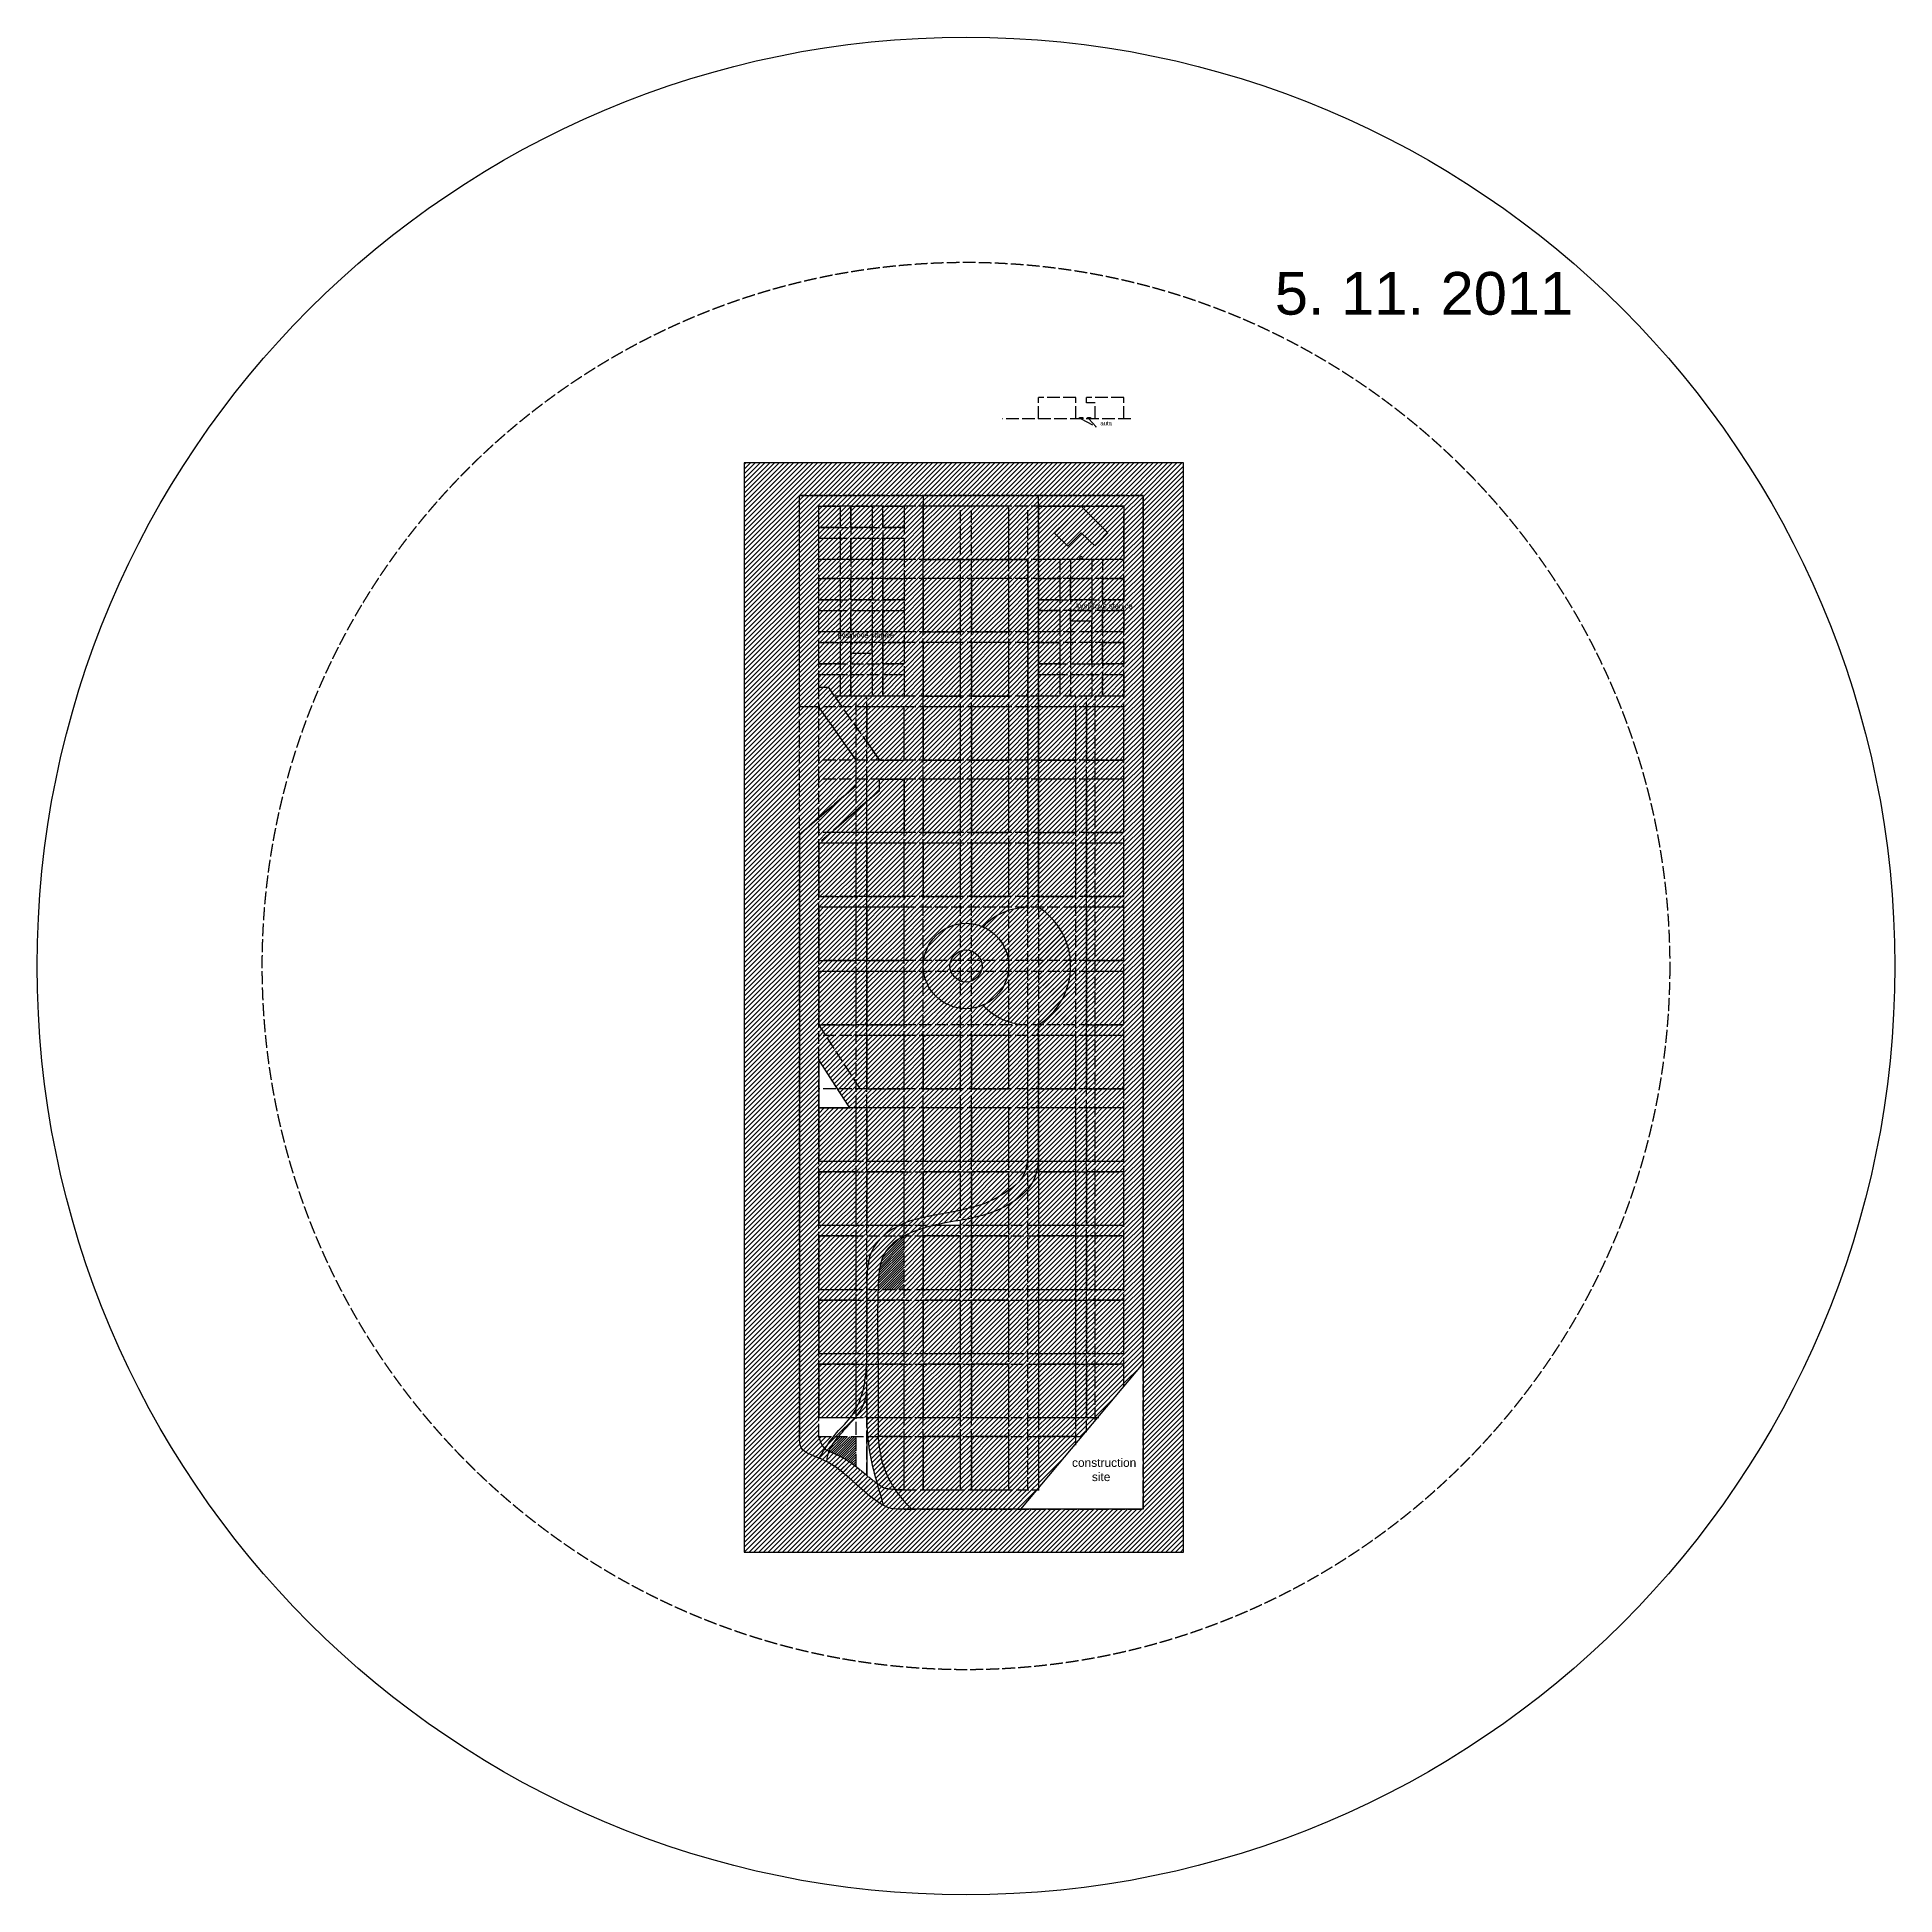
# Model space of a CAD drawing. Header units: millimetres. Extents: x -14568604 to 2614826, y -15966657 to 4339860.
# Drawn here: x -2882622 to -1141845, y -15966657 to -14225880 of the extents above; entities that cross this region are included whole.
import ezdxf

# ---------------------------------------------------------------- set-up
doc = ezdxf.new("R2010")
doc.units = ezdxf.units.MM
doc.linetypes.add('ACAD_ISO02W100', pattern=[15, 12, -3])
for name, color, linetype in [('buildings', 1, 'Continuous'), ('komunikace', 50, 'Continuous'), ('obytná plocha', 10, 'ACAD_ISO02W100'), ('občanská vybavenost', 170, 'Continuous'), ('základní mřížka', 50, 'ACAD_ISO02W100')]:
    doc.layers.add(name, color=color, linetype=linetype)
for name, color, linetype, lineweight in [('kyslíkové stanice', 130, 'Continuous', 30), ('master plan', 7, 'Continuous', 30), ('research centra', 220, 'Continuous', 30), ('vodní plocha', 130, 'Continuous', 30)]:
    doc.layers.add(name, color=color, linetype=linetype, lineweight=lineweight)
doc.styles.get("Standard").update_dxf_attribs({"font": 'arial.ttf'})
pattern_1 = [(45, (6739991, -8613610.7), (-1122.53202, 1122.53202), [])]

msp = doc.modelspace()

# ---------------------------------------------------------------- hatches: boundary and pattern name
at = {"layer": 'komunikace', "ltscale": 1000}
h = msp.add_hatch(dxfattribs=at)
h.set_pattern_fill('ANSI31', color=256, scale=1000)
h.paths.add_polyline_path([(-2052233.368, -14655268.671), (-2168233.368, -14655268.671), (-2168233.368, -14853268.655), (-2150233.368, -14853268.655), (-2150233.368, -14665268.671), (-2130233.368, -14665268.671), (-2052233.368, -14665268.671)])
h = msp.add_hatch(dxfattribs=at)
h.set_pattern_fill('ANSI31', color=256, scale=1000)
h.paths.add_polyline_path([(-1846233.368, -14655268.671), (-1944233.368, -14655268.671), (-1944233.368, -14665268.671), (-1864233.368, -14665268.671), (-1864233.368, -14715268.671), (-1864233.368, -14921268.671), (-1864233.368, -14971268.671), (-1864233.368, -15211268.671), (-1864233.368, -15490258.078), (-1846233.368, -15468855.96)])
h.paths.add_polyline_path([(-1910700.816, -14763971.898), (-1855404.09, -14763971.898), (-1855404.09, -14753668.351), (-1910700.816, -14753668.351)], flags=25)
h = msp.add_hatch(dxfattribs=at)
h.set_pattern_fill('ANSI31', color=256, scale=1000)
h.paths.add_polyline_path([(-2120233.368, -14665268.671), (-2130233.368, -14665268.671), (-2130233.368, -14685268.671), (-2120233.368, -14685268.671)], flags=17)
h = msp.add_hatch(dxfattribs=at)
h.set_pattern_fill('ANSI31', color=256, scale=1000)
h.paths.add_polyline_path([(-2090233.368, -14673268.671), (-2090233.368, -14665268.671), (-2100233.368, -14665268.671), (-2100233.368, -14685268.671), (-2090233.368, -14685268.671)], flags=17)
h = msp.add_hatch(dxfattribs=at)
h.set_pattern_fill('ANSI31', color=256, scale=1000)
h.paths.add_polyline_path([(-2052233.368, -14665268.671), (-2070233.368, -14665268.671), (-2070233.368, -14715268.671), (-2052233.368, -14715268.671)], flags=17)
h = msp.add_hatch(dxfattribs=at)
h.set_pattern_fill('ANSI31', color=256, scale=1000)
h.paths.add_polyline_path([(-2130233.368, -14685268.671), (-2150233.368, -14685268.671), (-2150233.368, -14695268.671), (-2130233.368, -14695268.671)], flags=17)
h = msp.add_hatch(dxfattribs=at)
h.set_pattern_fill('ANSI31', color=256, scale=1000)
h.paths.add_polyline_path([(-2090233.368, -14685268.671), (-2130233.368, -14685268.671), (-2130233.368, -14695268.671), (-2090233.368, -14695268.671)], flags=17)
h = msp.add_hatch(dxfattribs=at)
h.set_pattern_fill('ANSI31', color=256, scale=1000)
h.paths.add_polyline_path([(-2070233.368, -14685268.671), (-2090233.368, -14685268.671), (-2090233.368, -14695268.671), (-2070233.368, -14695268.671)], flags=17)
h = msp.add_hatch(dxfattribs=at)
h.set_pattern_fill('ANSI31', color=256, scale=1000)
h.paths.add_polyline_path([(-2120233.368, -14695268.671), (-2130233.368, -14695268.671), (-2130233.368, -14715268.671), (-2120233.368, -14715268.671)])
h = msp.add_hatch(dxfattribs=at)
h.set_pattern_fill('ANSI31', color=256, scale=1000)
h.paths.add_polyline_path([(-2090233.368, -14695268.671), (-2100233.368, -14695268.671), (-2100233.368, -14715268.671), (-2090233.368, -14715268.671)])
h = msp.add_hatch(dxfattribs=at)
h.set_pattern_fill('ANSI31', color=256, scale=1000)
h.paths.add_polyline_path([(-2130233.368, -14715268.671), (-2150233.368, -14715268.671), (-2150233.368, -14733268.671), (-2130233.368, -14733268.671)], flags=17)
h = msp.add_hatch(dxfattribs=at)
h.set_pattern_fill('ANSI31', color=256, scale=1000)
h.paths.add_polyline_path([(-2090233.368, -14715268.671), (-2130233.368, -14715268.671), (-2130233.368, -14733268.671), (-2090233.368, -14733268.671)], flags=17)
h = msp.add_hatch(dxfattribs=at)
h.set_pattern_fill('ANSI31', color=256, scale=1000)
h.paths.add_polyline_path([(-2070233.368, -14715268.671), (-2090233.368, -14715268.671), (-2090233.368, -14733268.671), (-2070233.368, -14733268.671)], flags=17)
h = msp.add_hatch(dxfattribs=at)
h.set_pattern_fill('ANSI31', color=256, scale=1000)
h.paths.add_polyline_path([(-2052233.368, -14715268.671), (-2070233.368, -14715268.671), (-2070233.368, -14733268.671), (-2052233.368, -14733268.671), (-2052233.368, -14723268.655)], flags=17)
h = msp.add_hatch(dxfattribs=at)
h.set_pattern_fill('ANSI31', color=256, scale=1000)
h.paths.add_polyline_path([(-2017233.368, -14715268.686), (-2052233.368, -14715268.686), (-2052233.368, -14723268.655), (-2052233.368, -14733268.655), (-2017233.368, -14733268.655)])
h = msp.add_hatch(dxfattribs=at)
h.set_pattern_fill('ANSI31', color=256, scale=1000)
h.paths.add_polyline_path([(-2007233.368, -14715268.686), (-2017233.368, -14715268.686), (-2017233.368, -14733268.671), (-2007233.368, -14733268.671), (-2007233.368, -14733268.655)])
h = msp.add_hatch(dxfattribs=at)
h.set_pattern_fill('ANSI31', color=256, scale=1000)
h.paths.add_polyline_path([(-1972233.368, -14715268.686), (-2007233.368, -14715268.686), (-2007233.368, -14733268.655), (-1972233.368, -14733268.655)])
h = msp.add_hatch(dxfattribs=at)
h.set_pattern_fill('ANSI31', color=256, scale=1000)
h.paths.add_polyline_path([(-1954233.368, -14715268.686), (-1972233.368, -14715268.686), (-1972233.368, -14733268.671), (-1954233.368, -14733268.671)])
h = msp.add_hatch(dxfattribs=at)
h.set_pattern_fill('ANSI31', color=256, scale=1000)
h.paths.add_polyline_path([(-1914233.368, -14715268.671), (-1944233.368, -14715268.671), (-1944233.368, -14733268.671), (-1924233.368, -14733268.671), (-1914233.368, -14733268.671)])
h = msp.add_hatch(dxfattribs=at)
h.set_pattern_fill('ANSI31', color=256, scale=1000)
h.paths.add_polyline_path([(-1894233.368, -14715268.671), (-1914233.368, -14715268.671), (-1914233.368, -14733268.671), (-1894233.368, -14733268.671)])
h = msp.add_hatch(dxfattribs=at)
h.set_pattern_fill('ANSI31', color=256, scale=1000)
h.paths.add_polyline_path([(-1864233.368, -14715268.671), (-1894233.368, -14715268.671), (-1894233.368, -14733268.671), (-1864233.368, -14733268.671)])
h = msp.add_hatch(dxfattribs=at)
h.set_pattern_fill('ANSI31', color=256, scale=1000)
h.paths.add_polyline_path([(-2120233.368, -14733268.671), (-2130233.368, -14733268.671), (-2130233.368, -14753268.671), (-2120233.368, -14753268.671)], flags=17)
h = msp.add_hatch(dxfattribs=at)
h.set_pattern_fill('ANSI31', color=256, scale=1000)
h.paths.add_polyline_path([(-2090233.368, -14733268.671), (-2100233.368, -14733268.671), (-2100233.368, -14753268.671), (-2090233.368, -14753268.671)], flags=17)
h = msp.add_hatch(dxfattribs=at)
h.set_pattern_fill('ANSI31', color=256, scale=1000)
h.paths.add_polyline_path([(-2052233.368, -14733268.671), (-2070233.368, -14733268.671), (-2070233.368, -14783268.671), (-2052233.368, -14783268.671)], flags=17)
h = msp.add_hatch(dxfattribs=at)
h.set_pattern_fill('ANSI31', color=256, scale=1000)
h.paths.add_polyline_path([(-2007233.368, -14733268.671), (-2017233.368, -14733268.671), (-2017233.368, -14783268.671), (-2007233.368, -14783268.671)])
h = msp.add_hatch(dxfattribs=at)
h.set_pattern_fill('ANSI31', color=256, scale=1000)
h.paths.add_polyline_path([(-1954233.368, -14733268.671), (-1972233.368, -14733268.671), (-1972233.368, -14783268.671), (-1954233.368, -14783268.671)])
h = msp.add_hatch(dxfattribs=at)
h.set_pattern_fill('ANSI31', color=256, scale=1000)
h.paths.add_polyline_path([(-1914233.368, -14733268.671), (-1924233.368, -14733268.671), (-1924233.368, -14753268.671), (-1914233.368, -14753268.671)])
h = msp.add_hatch(dxfattribs=at)
h.set_pattern_fill('ANSI31', color=256, scale=1000)
h.paths.add_polyline_path([(-1884233.368, -14733268.671), (-1894233.368, -14733268.671), (-1894233.368, -14753268.671), (-1884233.368, -14753268.671)])
h = msp.add_hatch(dxfattribs=at)
h.set_pattern_fill('ANSI31', color=256, scale=1000)
h.paths.add_polyline_path([(-2130233.368, -14753268.671), (-2150233.368, -14753268.671), (-2150233.368, -14763268.671), (-2130233.368, -14763268.671)], flags=17)
h = msp.add_hatch(dxfattribs=at)
h.set_pattern_fill('ANSI31', color=256, scale=1000)
h.paths.add_polyline_path([(-2090233.368, -14753268.671), (-2130233.368, -14753268.671), (-2130233.368, -14763268.671), (-2090233.368, -14763268.671)], flags=17)
h = msp.add_hatch(dxfattribs=at)
h.set_pattern_fill('ANSI31', color=256, scale=1000)
h.paths.add_polyline_path([(-2070233.368, -14753268.671), (-2090233.368, -14753268.671), (-2090233.368, -14763268.671), (-2070233.368, -14763268.671)], flags=17)
h = msp.add_hatch(dxfattribs=at)
h.set_pattern_fill('ANSI31', color=256, scale=1000)
h.paths.add_polyline_path([(-1914233.368, -14753268.671), (-1944233.368, -14753268.671), (-1944233.368, -14763268.671), (-1914233.368, -14763268.671)])
h = msp.add_hatch(dxfattribs=at)
h.set_pattern_fill('ANSI31', color=256, scale=1000)
h.paths.add_polyline_path([(-1894233.368, -14753268.671), (-1914233.368, -14753268.671), (-1914233.368, -14763268.671), (-1894233.368, -14763268.671)])
h = msp.add_hatch(dxfattribs=at)
h.set_pattern_fill('ANSI31', color=256, scale=1000)
h.paths.add_polyline_path([(-1864233.368, -14753268.671), (-1884233.368, -14753268.671), (-1884233.368, -14763268.671), (-1864233.368, -14763268.671)])
h.paths.add_polyline_path([(-1910700.816, -14763971.898), (-1855404.09, -14763971.898), (-1855404.09, -14753668.351), (-1910700.816, -14753668.351)], flags=9)
h = msp.add_hatch(dxfattribs=at)
h.set_pattern_fill('ANSI31', color=256, scale=1000)
h.paths.add_polyline_path([(-1884233.368, -14753268.671), (-1894233.368, -14753268.671), (-1894233.368, -14763268.671), (-1884233.368, -14763268.671)])
h = msp.add_hatch(dxfattribs=at)
h.set_pattern_fill('ANSI31', color=256, scale=1000)
h.paths.add_polyline_path([(-2120233.368, -14763268.671), (-2130233.368, -14763268.671), (-2130233.368, -14783268.671), (-2120233.368, -14783268.671)], flags=17)
h = msp.add_hatch(dxfattribs=at)
h.set_pattern_fill('ANSI31', color=256, scale=1000)
h.paths.add_polyline_path([(-2090233.368, -14763268.671), (-2100233.368, -14763268.671), (-2100233.368, -14783268.671), (-2090233.368, -14783268.671)], flags=17)
h = msp.add_hatch(dxfattribs=at)
h.set_pattern_fill('ANSI31', color=256, scale=1000)
h.paths.add_polyline_path([(-1914233.368, -14763268.671), (-1924233.368, -14763268.671), (-1924233.368, -14783268.671), (-1914233.368, -14783268.671)])
h = msp.add_hatch(dxfattribs=at)
h.set_pattern_fill('ANSI31', color=256, scale=1000)
h.paths.add_polyline_path([(-1884233.368, -14763268.671), (-1894233.368, -14763268.671), (-1894233.368, -14773268.671), (-1894233.368, -14783268.671), (-1884233.368, -14783268.671)])
h = msp.add_hatch(dxfattribs=at)
h.set_pattern_fill('ANSI31', color=256, scale=1000)
h.paths.add_polyline_path([(-2130233.368, -14783268.671), (-2150233.368, -14783268.671), (-2150233.368, -14793268.671), (-2130233.368, -14793268.671)], flags=17)
h = msp.add_hatch(dxfattribs=at)
h.set_pattern_fill('ANSI31', color=256, scale=1000)
h.paths.add_polyline_path([(-2090233.368, -14783268.671), (-2130233.368, -14783268.671), (-2130233.368, -14793268.671), (-2090233.368, -14793268.671)], flags=17)
h = msp.add_hatch(dxfattribs=at)
h.set_pattern_fill('ANSI31', color=256, scale=1000)
h.paths.add_polyline_path([(-2120233.368, -14793268.671), (-2130233.368, -14793268.671), (-2130233.368, -14813268.671), (-2120233.368, -14813268.671)])
h = msp.add_hatch(dxfattribs=at)
h.set_pattern_fill('ANSI31', color=256, scale=1000)
h.paths.add_polyline_path([(-2090233.368, -14793268.671), (-2100233.368, -14793268.671), (-2100233.368, -14803268.671), (-2100233.368, -14813268.671), (-2090233.368, -14813268.671)], flags=17)
h = msp.add_hatch(dxfattribs=at)
h.set_pattern_fill('ANSI31', color=256, scale=1000)
h.paths.add_polyline_path([(-2070233.368, -14783268.671), (-2090233.368, -14783268.671), (-2090233.368, -14793268.671), (-2070233.368, -14793268.671)], flags=17)
h = msp.add_hatch(dxfattribs=at)
h.set_pattern_fill('ANSI31', color=256, scale=1000)
h.paths.add_polyline_path([(-2052233.368, -14783268.671), (-2070233.368, -14783268.671), (-2070233.368, -14793268.671), (-2052233.368, -14793268.671), (-2052233.368, -14793268.655)], flags=17)
h = msp.add_hatch(dxfattribs=at)
h.set_pattern_fill('ANSI31', color=256, scale=1000)
h.paths.add_polyline_path([(-2052233.368, -14793268.671), (-2070233.368, -14793268.671), (-2070233.368, -14843268.671), (-2052233.368, -14843268.671), (-2052233.368, -14843268.655)], flags=17)
h = msp.add_hatch(dxfattribs=at)
h.set_pattern_fill('ANSI31', color=256, scale=1000)
h.paths.add_polyline_path([(-2017233.368, -14783268.671), (-2052233.368, -14783268.671), (-2052233.368, -14793268.655), (-2017233.368, -14793268.655)])
h = msp.add_hatch(dxfattribs=at)
h.set_pattern_fill('ANSI31', color=256, scale=1000)
h.paths.add_polyline_path([(-2007233.368, -14783268.671), (-2017233.368, -14783268.671), (-2017233.368, -14793268.671), (-2007233.368, -14793268.671), (-2007233.368, -14793268.655)])
h = msp.add_hatch(dxfattribs=at)
h.set_pattern_fill('ANSI31', color=256, scale=1000)
h.paths.add_polyline_path([(-2007233.368, -14793268.671), (-2017233.368, -14793268.671), (-2017233.368, -14843268.671), (-2007233.368, -14843268.671)])
h = msp.add_hatch(dxfattribs=at)
h.set_pattern_fill('ANSI31', color=256, scale=1000)
h.paths.add_polyline_path([(-1972233.368, -14783268.671), (-2007233.368, -14783268.671), (-2007233.368, -14793268.655), (-1972233.368, -14793268.655)])
h = msp.add_hatch(dxfattribs=at)
h.set_pattern_fill('ANSI31', color=256, scale=1000)
h.paths.add_polyline_path([(-1954233.368, -14783268.671), (-1972233.368, -14783268.671), (-1972233.368, -14793268.671), (-1954233.368, -14793268.671)])
h = msp.add_hatch(dxfattribs=at)
h.set_pattern_fill('ANSI31', color=256, scale=1000)
h.paths.add_polyline_path([(-1954233.368, -14793268.671), (-1972233.368, -14793268.671), (-1972233.368, -14843268.671), (-1954233.368, -14843268.671)])
h = msp.add_hatch(dxfattribs=at)
h.set_pattern_fill('ANSI31', color=256, scale=1000)
h.paths.add_polyline_path([(-1914233.368, -14783268.671), (-1924233.368, -14783268.671), (-1944233.368, -14783268.671), (-1944233.368, -14793268.671), (-1914233.368, -14793268.671)])
h = msp.add_hatch(dxfattribs=at)
h.set_pattern_fill('ANSI31', color=256, scale=1000)
h.paths.add_polyline_path([(-1914233.368, -14793268.671), (-1924233.368, -14793268.671), (-1924233.368, -14813268.671), (-1914233.368, -14813268.671)])
h = msp.add_hatch(dxfattribs=at)
h.set_pattern_fill('ANSI31', color=256, scale=1000)
h.paths.add_polyline_path([(-1864233.368, -14783268.671), (-1884233.368, -14783268.671), (-1894233.368, -14783268.671), (-1894233.368, -14793268.671), (-1864233.368, -14793268.671)])
h = msp.add_hatch(dxfattribs=at)
h.set_pattern_fill('ANSI31', color=256, scale=1000)
h.paths.add_polyline_path([(-1884233.368, -14793268.671), (-1894233.368, -14793268.671), (-1894233.368, -14813268.671), (-1884233.368, -14813268.671)])
h = msp.add_hatch(dxfattribs=at)
h.set_pattern_fill('ANSI31', color=256, scale=1000)
h.paths.add_polyline_path([(-2130233.368, -14813268.671), (-2150233.368, -14813268.671), (-2150233.368, -14823268.671), (-2130233.368, -14823268.671)])
h = msp.add_hatch(dxfattribs=at)
h.set_pattern_fill('ANSI31', color=256, scale=1000)
h.paths.add_polyline_path([(-2120233.368, -14813268.671), (-2130233.368, -14813268.671), (-2130233.368, -14823268.671), (-2120233.368, -14823268.671)], flags=17)
h = msp.add_hatch(dxfattribs=at)
h.set_pattern_fill('ANSI31', color=256, scale=1000)
h.paths.add_polyline_path([(-2090233.368, -14813268.671), (-2100233.368, -14813268.671), (-2100233.368, -14823268.671), (-2090233.368, -14823268.671)], flags=17)
h = msp.add_hatch(dxfattribs=at)
h.set_pattern_fill('ANSI31', color=256, scale=1000)
h.paths.add_polyline_path([(-2070233.368, -14813268.671), (-2090233.368, -14813268.671), (-2090233.368, -14823268.671), (-2070233.368, -14823268.671)], flags=17)
h = msp.add_hatch(dxfattribs=at)
h.set_pattern_fill('ANSI31', color=256, scale=1000)
h.paths.add_polyline_path([(-1914233.368, -14813268.671), (-1944233.368, -14813268.671), (-1944233.368, -14823268.671), (-1914233.368, -14823268.671)])
h = msp.add_hatch(dxfattribs=at)
h.set_pattern_fill('ANSI31', color=256, scale=1000)
h.paths.add_polyline_path([(-1894233.368, -14813268.671), (-1914233.368, -14813268.671), (-1914233.368, -14823268.671), (-1894233.368, -14823268.671)])
h = msp.add_hatch(dxfattribs=at)
h.set_pattern_fill('ANSI31', color=256, scale=1000)
h.paths.add_polyline_path([(-1864233.368, -14813268.671), (-1894233.368, -14813268.671), (-1894233.368, -14823268.671), (-1864233.368, -14823268.671)])
h = msp.add_hatch(dxfattribs=at)
h.set_pattern_fill('ANSI31', color=256, scale=1000)
h.paths.add_polyline_path([(-2120233.368, -14823268.671), (-2130233.368, -14823268.671), (-2130233.368, -14843268.671), (-2120233.368, -14843268.671)], flags=17)
h = msp.add_hatch(dxfattribs=at)
h.set_pattern_fill('ANSI31', color=256, scale=1000)
h.paths.add_polyline_path([(-2090233.368, -14823268.671), (-2100233.368, -14823268.671), (-2100233.368, -14843268.671), (-2090233.368, -14843268.671)])
h = msp.add_hatch(dxfattribs=at)
h.set_pattern_fill('ANSI31', color=256, scale=1000)
h.paths.add_polyline_path([(-1914233.368, -14823268.671), (-1924233.368, -14823268.671), (-1924233.368, -14843268.671), (-1914233.368, -14843268.671)])
h = msp.add_hatch(dxfattribs=at)
h.set_pattern_fill('ANSI31', color=256, scale=1000)
h.paths.add_polyline_path([(-1894233.368, -14823268.671), (-1914233.368, -14823268.671), (-1914233.368, -14843268.671), (-1909233.368, -14843268.671), (-1894233.368, -14843268.671)])
h = msp.add_hatch(dxfattribs=at)
h.set_pattern_fill('ANSI31', color=256, scale=1000)
h.paths.add_polyline_path([(-1884233.368, -14823268.671), (-1894233.368, -14823268.671), (-1894233.368, -14843268.671), (-1884233.368, -14843268.671)])
h = msp.add_hatch(dxfattribs=at)
h.set_pattern_fill('ANSI31', color=256, scale=1000)
h.paths.add_polyline_path([(-2135261.557, -14843268.671), (-2135547.463, -14843268.671), (-2140861.557, -14835268.671), (-2150233.368, -14835268.671), (-2150233.368, -14853268.655), (-2150233.357, -14853268.671), (-2128261.557, -14853268.671)])
h = msp.add_hatch(dxfattribs=at)
h.set_pattern_fill('ANSI31', color=256, scale=1000)
h.paths.add_polyline_path([(-2115233.368, -14843268.671), (-2120233.368, -14843268.671), (-2135261.557, -14843268.671), (-2128261.557, -14853268.671), (-2115233.368, -14853268.671)])
h = msp.add_hatch(dxfattribs=at)
h.set_pattern_fill('ANSI31', color=256, scale=1000)
h.paths.add_polyline_path([(-2105233.368, -14843268.671), (-2115233.368, -14843268.671), (-2115233.368, -14853268.671), (-2105233.368, -14853268.671), (-2105233.368, -14853268.655)])
h = msp.add_hatch(dxfattribs=at)
h.set_pattern_fill('ANSI31', color=256, scale=1000)
h.paths.add_polyline_path([(-2052233.368, -14843268.671), (-2070233.368, -14843268.671), (-2105233.368, -14843268.671), (-2105233.368, -14853268.655), (-2070233.368, -14853268.655), (-2052233.368, -14853268.657)], flags=17)
h = msp.add_hatch(dxfattribs=at)
h.set_pattern_fill('ANSI31', color=256, scale=1000)
h.paths.add_polyline_path([(-2052233.368, -14843268.671), (-2105233.368, -14843268.671), (-2105233.368, -14853268.655), (-2070233.368, -14853268.655), (-2052233.368, -14853268.657)], flags=17)
h = msp.add_hatch(dxfattribs=at)
h.set_pattern_fill('ANSI31', color=256, scale=1000)
h.paths.add_polyline_path([(-2017233.368, -14843268.671), (-2052233.368, -14843268.671), (-2052233.368, -14853268.655), (-2017233.368, -14853268.655)])
h = msp.add_hatch(dxfattribs=at)
h.set_pattern_fill('ANSI31', color=256, scale=1000)
h.paths.add_polyline_path([(-2007233.368, -14843268.671), (-2017233.368, -14843268.671), (-2017233.368, -14853268.671), (-2007233.368, -14853268.671), (-2007233.368, -14853268.655)])
h = msp.add_hatch(dxfattribs=at)
h.set_pattern_fill('ANSI31', color=256, scale=1000)
h.paths.add_polyline_path([(-1972233.368, -14843268.671), (-2007233.368, -14843268.671), (-2007233.368, -14853268.655), (-1972233.368, -14853268.655)])
h = msp.add_hatch(dxfattribs=at)
h.set_pattern_fill('ANSI31', color=256, scale=1000)
h.paths.add_polyline_path([(-1954233.368, -14843268.671), (-1972233.368, -14843268.671), (-1972233.368, -14853268.671), (-1954233.368, -14853268.671)])
h = msp.add_hatch(dxfattribs=at)
h.set_pattern_fill('ANSI31', color=256, scale=1000)
h.paths.add_polyline_path([(-1909233.368, -14843268.671), (-1944233.368, -14843268.671), (-1944233.368, -14853268.655), (-1909233.368, -14853268.655)])
h = msp.add_hatch(dxfattribs=at)
h.set_pattern_fill('ANSI31', color=256, scale=1000)
h.paths.add_polyline_path([(-1899233.368, -14843268.671), (-1909233.368, -14843268.671), (-1909233.368, -14853268.671), (-1899233.368, -14853268.671), (-1899233.368, -14853268.655)])
h = msp.add_hatch(dxfattribs=at)
h.set_pattern_fill('ANSI31', color=256, scale=1000)
h.paths.add_polyline_path([(-1891233.368, -14843268.671), (-1899233.368, -14843268.671), (-1899233.368, -14853268.655), (-1891233.368, -14853268.655)])
h = msp.add_hatch(dxfattribs=at)
h.set_pattern_fill('ANSI31', color=256, scale=1000)
h.paths.add_polyline_path([(-1864233.368, -14843268.671), (-1884233.368, -14843268.671), (-1891233.368, -14843268.671), (-1891233.368, -14853268.655), (-1864233.368, -14853268.655)])
h = msp.add_hatch(dxfattribs=at)
h.set_pattern_fill('ANSI31', color=256, scale=1000)
h.paths.add_polyline_path([(-2128261.557, -14853268.671), (-2150233.357, -14853268.671), (-2115233.368, -14903268.655), (-2115233.368, -14871880.37)])
h = msp.add_hatch(dxfattribs=at)
h.set_pattern_fill('ANSI31', color=256, scale=1000)
h.paths.add_polyline_path([(-2115233.368, -14853268.671), (-2128261.557, -14853268.671), (-2115233.368, -14871880.37)], flags=17)
h = msp.add_hatch(dxfattribs=at)
h.set_pattern_fill('ANSI31', color=256, scale=1000)
h.paths.add_polyline_path([(-2105233.368, -14853268.671), (-2115233.368, -14853268.671), (-2115233.368, -14871880.37), (-2105233.368, -14886166.084)])
h = msp.add_hatch(dxfattribs=at)
h.set_pattern_fill('ANSI31', color=256, scale=1000)
h.paths.add_polyline_path([(-2052233.368, -14853268.671), (-2070233.368, -14853268.671), (-2070233.368, -14903268.671), (-2052233.368, -14903268.671), (-2052233.368, -14903268.655)])
h = msp.add_hatch(dxfattribs=at)
h.set_pattern_fill('ANSI31', color=256, scale=1000)
h.paths.add_polyline_path([(-2007233.368, -14853268.671), (-2017233.368, -14853268.671), (-2017233.368, -14903268.671), (-2007233.368, -14903268.671)])
h = msp.add_hatch(dxfattribs=at)
h.set_pattern_fill('ANSI31', color=256, scale=1000)
h.paths.add_polyline_path([(-1954233.368, -14853268.671), (-1972233.368, -14853268.671), (-1972233.368, -14903268.671), (-1954233.368, -14903268.671)])
h = msp.add_hatch(dxfattribs=at)
h.set_pattern_fill('ANSI31', color=256, scale=1000)
h.paths.add_polyline_path([(-1899233.368, -14853268.671), (-1909233.368, -14853268.671), (-1909233.368, -14903268.671), (-1899233.368, -14903268.671), (-1899233.368, -14903268.655)])
h = msp.add_hatch(dxfattribs=at)
h.set_pattern_fill('ANSI31', color=256, scale=1000)
h.paths.add_polyline_path([(-2105233.368, -14886166.084), (-2115233.368, -14871880.37), (-2115233.368, -14903268.655), (-2115233.357, -14903268.671), (-2105233.368, -14903268.671)])
h = msp.add_hatch(dxfattribs=at)
h.set_pattern_fill('ANSI31', color=256, scale=1000)
h.paths.add_polyline_path([(-2105233.368, -14886166.084), (-2105233.368, -14903268.671), (-2093261.557, -14903268.671)])
h = msp.add_hatch(dxfattribs=at)
h.set_pattern_fill('ANSI31', color=256, scale=1000)
h.paths.add_polyline_path([(-2105233.368, -14903268.671), (-2115233.357, -14903268.671), (-2115233.366, -14921268.671), (-2105233.368, -14921268.671)])
h = msp.add_hatch(dxfattribs=at)
h.set_pattern_fill('ANSI31', color=256, scale=1000)
h.paths.add_polyline_path([(-2052233.368, -14903268.671), (-2105233.368, -14903268.671), (-2105233.368, -14921268.671), (-2052233.368, -14921268.671)])
h = msp.add_hatch(dxfattribs=at)
h.set_pattern_fill('ANSI31', color=256, scale=1000)
h.paths.add_polyline_path([(-2017233.368, -14903268.671), (-2052233.368, -14903268.671), (-2052233.368, -14921268.671), (-2017233.368, -14921268.671)])
h = msp.add_hatch(dxfattribs=at)
h.set_pattern_fill('ANSI31', color=256, scale=1000)
h.paths.add_polyline_path([(-2007233.368, -14903268.671), (-2017233.368, -14903268.671), (-2017233.368, -14921268.671), (-2007233.368, -14921268.671)])
h = msp.add_hatch(dxfattribs=at)
h.set_pattern_fill('ANSI31', color=256, scale=1000)
h.paths.add_polyline_path([(-1972233.368, -14903268.671), (-2007233.368, -14903268.671), (-2007233.368, -14921268.671), (-1972233.368, -14921268.671)])
h = msp.add_hatch(dxfattribs=at)
h.set_pattern_fill('ANSI31', color=256, scale=1000)
h.paths.add_polyline_path([(-1954233.368, -14903268.671), (-1972233.368, -14903268.671), (-1972233.368, -14921268.671), (-1954233.368, -14921268.671)])
h = msp.add_hatch(dxfattribs=at)
h.set_pattern_fill('ANSI31', color=256, scale=1000)
h.paths.add_polyline_path([(-1909233.368, -14903268.671), (-1944233.368, -14903268.671), (-1944233.368, -14921268.671), (-1909233.368, -14921268.671)])
h = msp.add_hatch(dxfattribs=at)
h.set_pattern_fill('ANSI31', color=256, scale=1000)
h.paths.add_polyline_path([(-1899233.368, -14903268.671), (-1909233.368, -14903268.671), (-1909233.368, -14921268.671), (-1899233.368, -14921268.671), (-1899233.368, -14919268.671)])
h = msp.add_hatch(dxfattribs=at)
h.set_pattern_fill('ANSI31', color=256, scale=1000)
h.paths.add_polyline_path([(-1891233.368, -14903268.671), (-1899233.368, -14903268.671), (-1899233.368, -14919268.671), (-1899233.368, -14921268.671), (-1891233.368, -14921268.671)])
h = msp.add_hatch(dxfattribs=at)
h.set_pattern_fill('ANSI31', color=256, scale=1000)
h.paths.add_polyline_path([(-1864233.368, -14903268.671), (-1891233.368, -14903268.671), (-1891233.368, -14921268.671), (-1864233.368, -14921268.671)])
h = msp.add_hatch(dxfattribs=at)
h.set_pattern_fill('ANSI31', color=256, scale=1000)
h.paths.add_polyline_path([(-2115233.368, -14926980.366), (-2150233.368, -14957415.148), (-2150233.368, -14971268.671), (-2138733.368, -14971268.671), (-2115233.368, -14950833.888)])
h = msp.add_hatch(dxfattribs=at)
h.set_pattern_fill('ANSI31', color=256, scale=1000)
h.paths.add_polyline_path([(-2105233.368, -14921268.671), (-2115233.366, -14921268.671), (-2115233.368, -14926980.366), (-2115233.368, -14950833.888), (-2105233.368, -14942138.236)])
h = msp.add_hatch(dxfattribs=at)
h.set_pattern_fill('ANSI31', color=256, scale=1000)
h.paths.add_polyline_path([(-2093261.568, -14921268.671), (-2105233.368, -14921268.671), (-2105233.368, -14942138.236), (-2093261.568, -14931727.975)])
h = msp.add_hatch(dxfattribs=at)
h.set_pattern_fill('ANSI31', color=256, scale=1000)
h.paths.add_polyline_path([(-2052233.368, -14921268.671), (-2070233.368, -14921268.671), (-2070233.368, -14971268.671), (-2052233.368, -14971268.671)])
h = msp.add_hatch(dxfattribs=at)
h.set_pattern_fill('ANSI31', color=256, scale=1000)
h.paths.add_polyline_path([(-2007233.368, -14921268.671), (-2017233.368, -14921268.671), (-2017233.368, -14971268.671), (-2007233.368, -14971268.671)])
h = msp.add_hatch(dxfattribs=at)
h.set_pattern_fill('ANSI31', color=256, scale=1000)
h.paths.add_polyline_path([(-1954233.368, -14921268.671), (-1972233.368, -14921268.671), (-1972233.368, -14971268.671), (-1954233.368, -14971268.671)])
h = msp.add_hatch(dxfattribs=at)
h.set_pattern_fill('ANSI31', color=256, scale=1000)
h.paths.add_polyline_path([(-1899233.368, -14921268.671), (-1909233.368, -14921268.671), (-1909233.368, -14971268.671), (-1899233.368, -14971268.671)])
h = msp.add_hatch(dxfattribs=at)
h.set_pattern_fill('ANSI31', color=256, scale=1000)
edge = h.paths.add_edge_path()
edge.add_line((-2150233.368, -14957415.148), (-2168233.368, -14973067.322))
edge.add_line((-2168233.368, -14973067.322), (-2168233.368, -15537268.671))
edge.add_spline(control_points=[(-2168233.368, -15537268.671), (-2167983.497, -15546055.206), (-2166320.969, -15551989.54), (-2149815.385, -15557084.626), (-2142699.915, -15560720.905)], knot_values=[1868.1633045086, 1868.1633045086, 1868.1633045086, 1868.1633045086, 2547.0290347322, 3133.9849291506, 3133.9849291506, 3133.9849291506, 3133.9849291506], degree=3, periodic=0)
edge.add_spline(control_points=[(-2149690.323, -15557524.889), (-2147861.605, -15554375.025), (-2146110.317, -15551441.401), (-2144372.843, -15548681.331)], knot_values=[2543.97719049, 2543.97719049, 2543.97719049, 2543.97719049, 11405.4068816219, 11405.4068816219, 11405.4068816219, 11405.4068816219], degree=3, periodic=0)
edge.add_spline(control_points=[(-2144372.843, -15548681.331), (-2144696.635, -15548366.521), (-2144856.594, -15548150.811), (-2146262.637, -15546254.719), (-2146262.637, -15546254.719), (-2146262.637, -15546254.719), (-2146262.637, -15546254.719), (-2146262.637, -15546254.719), (-2146262.637, -15546254.719), (-2147962.171, -15543039.013), (-2147962.171, -15543039.013), (-2147962.171, -15543039.013), (-2147962.171, -15543039.013), (-2147962.171, -15543039.013), (-2147962.171, -15543039.013), (-2147962.171, -15543039.013), (-2147962.171, -15543039.013), (-2147962.171, -15543039.013), (-2147962.171, -15543039.013), (-2150233.368, -15537268.671)], knot_values=[2230.4786911057, 2230.4786911057, 2230.4786911057, 2230.4786911057, 2253.612325506, 2253.612325506, 2285.2806462553, 2285.2806462553, 2316.9489670046, 2316.9489670046, 2348.6172877539, 2348.6172877539, 2380.2856085032, 2380.2856085032, 2406.1283170384, 2406.1283170384, 2431.9710255736, 2431.9710255736, 2444.8701148402, 2444.8701148402, 2449.6072860421, 2449.6072860421, 2449.6072860421, 2449.6072860421], degree=3, periodic=0)
edge.add_spline(control_points=[(-2144372.843, -15548681.331), (-2141761.724, -15544533.431), (-2139181.804, -15540777.502), (-2136417.165, -15537268.671)], knot_values=[11405.4068816219, 11405.4068816219, 11405.4068816219, 11405.4068816219, 24722.5841767585, 24722.5841767585, 24722.5841767585, 24722.5841767585], degree=3, periodic=0)
edge.add_line((-2136417.165, -15537268.671), (-2150233.368, -15537268.671))
edge.add_line((-2150233.368, -15537268.671), (-2150233.368, -15229268.671))
edge.add_line((-2150233.368, -15229268.671), (-2150233.368, -14957415.148))
h = msp.add_hatch(dxfattribs=at)
h.set_pattern_fill('ANSI31', color=256, scale=1000)
h.paths.add_polyline_path([(-2115233.368, -14971268.671), (-2138733.368, -14971268.671), (-2150233.368, -14981268.671), (-2115233.368, -14981268.671)])
h = msp.add_hatch(dxfattribs=at)
h.set_pattern_fill('ANSI31', color=256, scale=1000)
h.paths.add_polyline_path([(-2138733.368, -14971268.671), (-2150233.368, -14971268.671), (-2150233.368, -14981268.671)])
h = msp.add_hatch(dxfattribs=at)
h.set_pattern_fill('ANSI31', color=256, scale=1000)
h.paths.add_polyline_path([(-2105233.368, -14971268.671), (-2115233.368, -14971268.671), (-2115233.368, -14981268.671), (-2105233.368, -14981268.671)])
h = msp.add_hatch(dxfattribs=at)
h.set_pattern_fill('ANSI31', color=256, scale=1000)
h.paths.add_polyline_path([(-2105233.368, -14981268.671), (-2115233.368, -14981268.671), (-2115233.368, -15031268.671), (-2105233.368, -15031268.671)])
h = msp.add_hatch(dxfattribs=at)
h.set_pattern_fill('ANSI31', color=256, scale=1000)
h.paths.add_polyline_path([(-2070233.368, -14971268.671), (-2105233.368, -14971268.671), (-2105233.368, -14981268.671), (-2070233.368, -14981268.671)])
h = msp.add_hatch(dxfattribs=at)
h.set_pattern_fill('ANSI31', color=256, scale=1000)
h.paths.add_polyline_path([(-2052233.368, -14971268.671), (-2070233.368, -14971268.671), (-2070233.368, -14981268.671), (-2052233.368, -14981268.671)])
h = msp.add_hatch(dxfattribs=at)
h.set_pattern_fill('ANSI31', color=256, scale=1000)
h.paths.add_polyline_path([(-2052233.368, -14981268.671), (-2070233.368, -14981268.671), (-2070233.368, -15031268.671), (-2052233.368, -15031268.671)])
h = msp.add_hatch(dxfattribs=at)
h.set_pattern_fill('ANSI31', color=256, scale=1000)
h.paths.add_polyline_path([(-2017233.368, -14971268.671), (-2052233.368, -14971268.671), (-2052233.368, -14981268.671), (-2017233.368, -14981268.671)])
h = msp.add_hatch(dxfattribs=at)
h.set_pattern_fill('ANSI31', color=256, scale=1000)
h.paths.add_polyline_path([(-2007233.368, -14971268.671), (-2017233.368, -14971268.671), (-2017233.368, -14981268.671), (-2007233.368, -14981268.671)])
h = msp.add_hatch(dxfattribs=at)
h.set_pattern_fill('ANSI31', color=256, scale=1000)
h.paths.add_polyline_path([(-2007233.368, -14981268.671), (-2017233.368, -14981268.671), (-2017233.368, -15031268.671), (-2007233.368, -15031268.671)])
h = msp.add_hatch(dxfattribs=at)
h.set_pattern_fill('ANSI31', color=256, scale=1000)
h.paths.add_polyline_path([(-1972233.368, -14971268.671), (-2007233.368, -14971268.671), (-2007233.368, -14981268.671), (-1972233.368, -14981268.671)])
h = msp.add_hatch(dxfattribs=at)
h.set_pattern_fill('ANSI31', color=256, scale=1000)
h.paths.add_polyline_path([(-1954233.368, -14971268.671), (-1972233.368, -14971268.671), (-1972233.368, -14981268.671), (-1954233.368, -14981268.671)])
h = msp.add_hatch(dxfattribs=at)
h.set_pattern_fill('ANSI31', color=256, scale=1000)
h.paths.add_polyline_path([(-1954233.368, -14981268.671), (-1972233.368, -14981268.671), (-1972233.368, -15031268.671), (-1954233.368, -15031268.671)])
h = msp.add_hatch(dxfattribs=at)
h.set_pattern_fill('ANSI31', color=256, scale=1000)
h.paths.add_polyline_path([(-1909233.368, -14971268.671), (-1944233.368, -14971268.671), (-1944233.368, -14981268.671), (-1909233.368, -14981268.671)])
h = msp.add_hatch(dxfattribs=at)
h.set_pattern_fill('ANSI31', color=256, scale=1000)
h.paths.add_polyline_path([(-1899233.368, -14971268.671), (-1909233.368, -14971268.671), (-1909233.368, -14981268.671), (-1899233.368, -14981268.671)])
h = msp.add_hatch(dxfattribs=at)
h.set_pattern_fill('ANSI31', color=256, scale=1000)
h.paths.add_polyline_path([(-1899233.368, -14981268.671), (-1909233.368, -14981268.671), (-1909233.368, -15031268.671), (-1899233.368, -15031268.671)])
h = msp.add_hatch(dxfattribs=at)
h.set_pattern_fill('ANSI31', color=256, scale=1000)
h.paths.add_polyline_path([(-1891233.368, -14971268.671), (-1899233.368, -14971268.671), (-1899233.368, -14981268.671), (-1891233.368, -14981268.671)])
h = msp.add_hatch(dxfattribs=at)
h.set_pattern_fill('ANSI31', color=256, scale=1000)
h.paths.add_polyline_path([(-1864233.368, -14971268.671), (-1891233.368, -14971268.671), (-1891233.368, -14981268.671), (-1864233.368, -14981268.671)])
h = msp.add_hatch(dxfattribs=at)
h.set_pattern_fill('ANSI31', color=256, scale=1000)
h.paths.add_polyline_path([(-2115233.368, -15031268.671), (-2150233.368, -15031268.671), (-2150233.368, -15041268.671), (-2115233.368, -15041268.671)])
h = msp.add_hatch(dxfattribs=at)
h.set_pattern_fill('ANSI31', color=256, scale=1000)
h.paths.add_polyline_path([(-2105233.368, -15031268.671), (-2115233.368, -15031268.671), (-2115233.368, -15041268.671), (-2105233.368, -15041268.671)])
h = msp.add_hatch(dxfattribs=at)
h.set_pattern_fill('ANSI31', color=256, scale=1000)
h.paths.add_polyline_path([(-2070233.368, -15031268.671), (-2105233.368, -15031268.671), (-2105233.368, -15041268.671), (-2070233.368, -15041268.671)])
h = msp.add_hatch(dxfattribs=at)
h.set_pattern_fill('ANSI31', color=256, scale=1000)
h.paths.add_polyline_path([(-2052233.368, -15031268.671), (-2070233.368, -15031268.671), (-2070233.368, -15041268.671), (-2052233.368, -15041268.671)])
h = msp.add_hatch(dxfattribs=at)
h.set_pattern_fill('ANSI31', color=256, scale=1000)
h.paths.add_polyline_path([(-2017233.368, -15031268.671), (-2052233.368, -15031268.671), (-2052233.368, -15041268.671), (-2017233.368, -15041268.671)])
h = msp.add_hatch(dxfattribs=at)
h.set_pattern_fill('ANSI31', color=256, scale=1000)
h.paths.add_polyline_path([(-2007233.368, -15031268.671), (-2017233.368, -15031268.671), (-2017233.368, -15041268.671), (-2007233.368, -15041268.671)])
h = msp.add_hatch(dxfattribs=at)
h.set_pattern_fill('ANSI31', color=256, scale=1000)
h.paths.add_polyline_path([(-1972233.368, -15031268.671), (-2007233.368, -15031268.671), (-2007233.368, -15041268.671), (-1972233.368, -15041268.671)])
h = msp.add_hatch(dxfattribs=at)
h.set_pattern_fill('ANSI31', color=256, scale=1000)
h.paths.add_polyline_path([(-1954233.368, -15031268.671), (-1972233.368, -15031268.671), (-1972233.368, -15041268.671), (-1954233.368, -15041268.671)])
h = msp.add_hatch(dxfattribs=at)
h.set_pattern_fill('ANSI31', color=256, scale=1000)
h.paths.add_polyline_path([(-1899233.368, -15031268.671), (-1944233.368, -15031268.671), (-1944233.368, -15041268.671), (-1944233.368, -15101268.671), (-1899233.368, -15101268.671)])
h = msp.add_hatch(dxfattribs=at)
h.set_pattern_fill('ANSI31', color=256, scale=1000)
h.paths.add_polyline_path([(-1899233.368, -15031268.671), (-1909233.368, -15031268.671), (-1909233.368, -15041268.671), (-1899233.368, -15041268.671)], flags=17)
h = msp.add_hatch(dxfattribs=at)
h.set_pattern_fill('ANSI31', color=256, scale=1000)
h.paths.add_polyline_path([(-1891233.368, -15031268.671), (-1899233.368, -15031268.671), (-1899233.368, -15041268.671), (-1891233.368, -15041268.671)])
h = msp.add_hatch(dxfattribs=at)
h.set_pattern_fill('ANSI31', color=256, scale=1000)
h.paths.add_polyline_path([(-1864233.368, -15031268.671), (-1891233.368, -15031268.671), (-1891233.368, -15041268.671), (-1864233.368, -15041268.671)])
h = msp.add_hatch(dxfattribs=at)
h.set_pattern_fill('ANSI31', color=256, scale=1000)
h.paths.add_polyline_path([(-2105233.368, -15041268.671), (-2115233.368, -15041268.671), (-2115233.368, -15091268.671), (-2105233.368, -15091268.671)])
h = msp.add_hatch(dxfattribs=at)
h.set_pattern_fill('ANSI31', color=256, scale=1000)
h.paths.add_polyline_path([(-2052233.368, -15041268.671), (-2070233.368, -15041268.671), (-2070233.368, -15091268.671), (-2052233.368, -15091268.671)])
h = msp.add_hatch(dxfattribs=at)
h.set_pattern_fill('ANSI31', color=256, scale=1000)
h.paths.add_polyline_path([(-2017233.368, -15041268.671), (-2052233.368, -15041268.671), (-2052233.368, -15091268.671), (-2051919.638, -15091268.671, -0.3425641599), (-2017233.368, -15056582.401)])
h = msp.add_hatch(dxfattribs=at)
h.set_pattern_fill('ANSI31', color=256, scale=1000)
h.paths.add_polyline_path([(-2007233.368, -15041268.671), (-2017233.368, -15041268.671), (-2017233.368, -15056582.401, -0.0627460668), (-2007233.368, -15056582.401)])
h = msp.add_hatch(dxfattribs=at)
h.set_pattern_fill('ANSI31', color=256, scale=1000)
h.paths.add_polyline_path([(-1972233.368, -15044257.405), (-1972233.368, -15041268.671), (-2007233.368, -15041268.671), (-2007233.368, -15056582.401, -0.0711965786), (-1996302.408, -15059578.011, -0.123601998)])
h = msp.add_hatch(dxfattribs=at)
h.set_pattern_fill('ANSI31', color=256, scale=1000)
h.paths.add_polyline_path([(-2115233.368, -15091268.671), (-2150233.368, -15091268.671), (-2150233.368, -15101268.671), (-2115233.368, -15101268.671)])
h = msp.add_hatch(dxfattribs=at)
h.set_pattern_fill('ANSI31', color=256, scale=1000)
h.paths.add_polyline_path([(-2105233.368, -15091268.671), (-2115233.368, -15091268.671), (-2115233.368, -15101268.671), (-2105233.368, -15101268.671)])
h = msp.add_hatch(dxfattribs=at)
h.set_pattern_fill('ANSI31', color=256, scale=1000)
h.paths.add_polyline_path([(-2070233.368, -15091268.671), (-2105233.368, -15091268.671), (-2105233.368, -15101268.671), (-2070233.368, -15101268.671)])
h = msp.add_hatch(dxfattribs=at)
h.set_pattern_fill('ANSI31', color=256, scale=1000)
h.paths.add_polyline_path([(-2052233.368, -15091268.671), (-2070233.368, -15091268.671), (-2070233.368, -15101268.671), (-2052233.368, -15101268.671)])
h = msp.add_hatch(dxfattribs=at)
h.set_pattern_fill('ANSI31', color=256, scale=1000)
h.paths.add_polyline_path([(-1891233.368, -15091268.671), (-1899233.368, -15091268.671), (-1899233.368, -15101268.671), (-1891233.368, -15101268.671)])
h = msp.add_hatch(dxfattribs=at)
h.set_pattern_fill('ANSI31', color=256, scale=1000)
h.paths.add_polyline_path([(-1864233.368, -15091268.671), (-1891233.368, -15091268.671), (-1891233.368, -15101268.671), (-1864233.368, -15101268.671)])
h = msp.add_hatch(dxfattribs=at)
h.set_pattern_fill('ANSI31', color=256, scale=1000)
h.paths.add_polyline_path([(-2105233.368, -15101268.671), (-2115233.368, -15101268.671), (-2115233.368, -15151268.671), (-2105233.368, -15151268.671)])
h = msp.add_hatch(dxfattribs=at)
h.set_pattern_fill('ANSI31', color=256, scale=1000)
h.paths.add_polyline_path([(-2052233.368, -15101268.671), (-2070233.368, -15101268.671), (-2070233.368, -15151268.671), (-2052233.368, -15151268.671)])
h = msp.add_hatch(dxfattribs=at)
h.set_pattern_fill('ANSI31', color=256, scale=1000)
h.paths.add_polyline_path([(-2017233.368, -15135954.941, -0.3425641599), (-2051919.638, -15101268.671), (-2052233.368, -15101268.671), (-2052233.368, -15151268.671), (-2017233.368, -15151268.671)])
h = msp.add_hatch(dxfattribs=at)
h.set_pattern_fill('ANSI31', color=256, scale=1000)
h.paths.add_polyline_path([(-1909233.368, -15101268.671), (-1954233.368, -15101268.671), (-1954233.368, -15161268.671), (-1909233.368, -15161268.671)])
h = msp.add_hatch(dxfattribs=at)
h.set_pattern_fill('ANSI31', color=256, scale=1000)
h.paths.add_polyline_path([(-1909233.368, -15101268.671), (-1914407.585, -15101268.671, -0.2348407169), (-1944233.368, -15151268.671), (-1909233.368, -15151268.671)])
h = msp.add_hatch(dxfattribs=at)
h.set_pattern_fill('ANSI31', color=256, scale=1000)
h.paths.add_polyline_path([(-1899233.368, -15101268.671), (-1909233.368, -15101268.671), (-1909233.368, -15151268.671), (-1899233.368, -15151268.671)])
h = msp.add_hatch(dxfattribs=at)
h.set_pattern_fill('ANSI31', color=256, scale=1000)
h.paths.add_polyline_path([(-2007233.368, -15135954.941, -0.0627460668), (-2017233.368, -15135954.941), (-2017233.368, -15151268.671), (-2007233.368, -15151268.671)])
h = msp.add_hatch(dxfattribs=at)
h.set_pattern_fill('ANSI31', color=256, scale=1000)
h.paths.add_polyline_path([(-1996350.813, -15132980.31, -0.0708651857), (-2007233.368, -15135954.941), (-2007233.368, -15151268.671), (-1972233.368, -15151268.671), (-1972233.368, -15148461.656, -0.128173698)])
h = msp.add_hatch(dxfattribs=at)
h.set_pattern_fill('ANSI31', color=256, scale=1000)
h.paths.add_polyline_path([(-2150233.368, -15151140.07), (-2150233.368, -15184277.728), (-2132771.496, -15211268.671), (-2115233.368, -15211268.671), (-2115233.368, -15205239.825)])
h = msp.add_hatch(dxfattribs=at)
h.set_pattern_fill('ANSI31', color=256, scale=1000)
h.paths.add_polyline_path([(-2143680.639, -15161268.671), (-2150233.368, -15161268.671), (-2150233.368, -15184277.728), (-2132771.496, -15211268.671), (-2115233.368, -15211268.671), (-2115233.368, -15205239.825)], flags=17)
h = msp.add_hatch(dxfattribs=at)
h.set_pattern_fill('ANSI31', color=256, scale=1000)
h.paths.add_polyline_path([(-2115233.368, -15151268.671), (-2150150.17, -15151268.671), (-2143680.639, -15161268.671), (-2115233.368, -15161268.671)])
h = msp.add_hatch(dxfattribs=at)
h.set_pattern_fill('ANSI31', color=256, scale=1000)
h.paths.add_polyline_path([(-2115233.368, -15161268.671), (-2143680.639, -15161268.671), (-2115233.368, -15205239.825)])
h = msp.add_hatch(dxfattribs=at)
h.set_pattern_fill('ANSI31', color=256, scale=1000)
h.paths.add_polyline_path([(-2105233.368, -15151268.671), (-2115233.368, -15151268.671), (-2115233.368, -15161268.671), (-2105233.368, -15161268.671)])
h = msp.add_hatch(dxfattribs=at)
h.set_pattern_fill('ANSI31', color=256, scale=1000)
h.paths.add_polyline_path([(-2105233.368, -15161268.671), (-2115233.368, -15161268.671), (-2115233.368, -15205239.825), (-2111332.988, -15211268.671), (-2105233.368, -15211268.671)])
h = msp.add_hatch(dxfattribs=at)
h.set_pattern_fill('ANSI31', color=256, scale=1000)
h.paths.add_polyline_path([(-2070233.368, -15151268.671), (-2105233.368, -15151268.671), (-2105233.368, -15161268.671), (-2070233.368, -15161268.671)])
h = msp.add_hatch(dxfattribs=at)
h.set_pattern_fill('ANSI31', color=256, scale=1000)
h.paths.add_polyline_path([(-2052233.368, -15151268.671), (-2070233.368, -15151268.671), (-2070233.368, -15161268.671), (-2052233.368, -15161268.671)])
h = msp.add_hatch(dxfattribs=at)
h.set_pattern_fill('ANSI31', color=256, scale=1000)
h.paths.add_polyline_path([(-2052233.368, -15161268.671), (-2070233.368, -15161268.671), (-2070233.368, -15211268.671), (-2052233.368, -15211268.671)])
h = msp.add_hatch(dxfattribs=at)
h.set_pattern_fill('ANSI31', color=256, scale=1000)
h.paths.add_polyline_path([(-2017233.368, -15151268.671), (-2052233.368, -15151268.671), (-2052233.368, -15161268.671), (-2017233.368, -15161268.671)])
h = msp.add_hatch(dxfattribs=at)
h.set_pattern_fill('ANSI31', color=256, scale=1000)
h.paths.add_polyline_path([(-2007233.368, -15151268.671), (-2017233.368, -15151268.671), (-2017233.368, -15161268.671), (-2007233.368, -15161268.671)])
h = msp.add_hatch(dxfattribs=at)
h.set_pattern_fill('ANSI31', color=256, scale=1000)
h.paths.add_polyline_path([(-2007233.368, -15161268.671), (-2017233.368, -15161268.671), (-2017233.368, -15211268.671), (-2007233.368, -15211268.671)])
h = msp.add_hatch(dxfattribs=at)
h.set_pattern_fill('ANSI31', color=256, scale=1000)
h.paths.add_polyline_path([(-1972233.368, -15151268.671), (-2007233.368, -15151268.671), (-2007233.368, -15161268.671), (-1972233.368, -15161268.671)])
h = msp.add_hatch(dxfattribs=at)
h.set_pattern_fill('ANSI31', color=256, scale=1000)
h.paths.add_polyline_path([(-1954233.368, -15151268.671, -0.0031573096), (-1954950.911, -15151268.671), (-1972233.368, -15151268.671), (-1972233.368, -15161268.671), (-1954233.368, -15161268.671)])
h = msp.add_hatch(dxfattribs=at)
h.set_pattern_fill('ANSI31', color=256, scale=1000)
h.paths.add_polyline_path([(-1954233.368, -15161268.671), (-1972233.368, -15161268.671), (-1972233.368, -15211268.671), (-1954233.368, -15211268.671)])
h = msp.add_hatch(dxfattribs=at)
h.set_pattern_fill('ANSI31', color=256, scale=1000)
h.paths.add_polyline_path([(-1899233.368, -15151268.671), (-1909233.368, -15151268.671), (-1909233.368, -15161268.671), (-1899233.368, -15161268.671)])
h = msp.add_hatch(dxfattribs=at)
h.set_pattern_fill('ANSI31', color=256, scale=1000)
h.paths.add_polyline_path([(-1899233.368, -15161268.671), (-1909233.368, -15161268.671), (-1909233.368, -15211268.671), (-1899233.368, -15211268.671)])
h = msp.add_hatch(dxfattribs=at)
h.set_pattern_fill('ANSI31', color=256, scale=1000)
h.paths.add_polyline_path([(-1891233.368, -15151268.671), (-1899233.368, -15151268.671), (-1899233.368, -15161268.671), (-1891233.368, -15161268.671)])
h = msp.add_hatch(dxfattribs=at)
h.set_pattern_fill('ANSI31', color=256, scale=1000)
h.paths.add_polyline_path([(-1864233.368, -15151268.671), (-1891233.368, -15151268.671), (-1891233.368, -15161268.671), (-1864233.368, -15161268.671)])
h = msp.add_hatch(dxfattribs=at)
h.set_pattern_fill('ANSI31', color=256, scale=1000)
h.paths.add_polyline_path([(-2115233.368, -15211268.671), (-2132771.496, -15211268.671), (-2121126.341, -15229268.671), (-2115233.368, -15229268.671)])
h = msp.add_hatch(dxfattribs=at)
h.set_pattern_fill('ANSI31', color=256, scale=1000)
h.paths.add_polyline_path([(-2105233.368, -15211268.671), (-2115233.368, -15211268.671), (-2115233.368, -15229268.671), (-2105233.368, -15229268.671)])
h = msp.add_hatch(dxfattribs=at)
h.set_pattern_fill('ANSI31', color=256, scale=1000)
h.paths.add_polyline_path([(-2070233.368, -15211268.671), (-2105233.368, -15211268.671), (-2105233.368, -15229268.671), (-2070233.368, -15229268.671)])
h = msp.add_hatch(dxfattribs=at)
h.set_pattern_fill('ANSI31', color=256, scale=1000)
h.paths.add_polyline_path([(-2052233.368, -15211268.671), (-2070233.368, -15211268.671), (-2070233.368, -15229268.671), (-2052233.368, -15229268.671)])
h = msp.add_hatch(dxfattribs=at)
h.set_pattern_fill('ANSI31', color=256, scale=1000)
h.paths.add_polyline_path([(-2017233.368, -15211268.671), (-2052233.368, -15211268.671), (-2052233.368, -15229268.671), (-2017233.368, -15229268.671)])
h = msp.add_hatch(dxfattribs=at)
h.set_pattern_fill('ANSI31', color=256, scale=1000)
h.paths.add_polyline_path([(-2007233.368, -15211268.671), (-2017233.368, -15211268.671), (-2017233.368, -15229268.671), (-2007233.368, -15229268.671)])
h = msp.add_hatch(dxfattribs=at)
h.set_pattern_fill('ANSI31', color=256, scale=1000)
h.paths.add_polyline_path([(-1954233.368, -15211268.671), (-2007233.368, -15211268.671), (-2007233.368, -15229268.671), (-1972233.368, -15229268.671), (-1954233.368, -15229268.671)])
h = msp.add_hatch(dxfattribs=at)
h.set_pattern_fill('ANSI31', color=256, scale=1000)
h.paths.add_polyline_path([(-1909233.368, -15211268.671), (-1944233.368, -15211268.671), (-1944233.368, -15229268.671), (-1909233.368, -15229268.671)])
h = msp.add_hatch(dxfattribs=at)
h.set_pattern_fill('ANSI31', color=256, scale=1000)
h.paths.add_polyline_path([(-1899233.368, -15211268.671), (-1909233.368, -15211268.671), (-1909233.368, -15229268.671), (-1899233.368, -15229268.671)])
h = msp.add_hatch(dxfattribs=at)
h.set_pattern_fill('ANSI31', color=256, scale=1000)
h.paths.add_polyline_path([(-1891233.368, -15211268.671), (-1899233.368, -15211268.671), (-1899233.368, -15229268.671), (-1891233.368, -15229268.671)])
h = msp.add_hatch(dxfattribs=at)
h.set_pattern_fill('ANSI31', color=256, scale=1000)
h.paths.add_polyline_path([(-1864233.368, -15211268.671), (-1891233.368, -15211268.671), (-1891233.368, -15229268.671), (-1864233.368, -15229268.671)])
h = msp.add_hatch(dxfattribs=at)
h.set_pattern_fill('ANSI31', color=256, scale=1000)
h.paths.add_polyline_path([(-2105233.368, -15229268.671), (-2115233.368, -15229268.671), (-2115233.368, -15279268.671), (-2105233.368, -15279268.671)])
h = msp.add_hatch(dxfattribs=at)
h.set_pattern_fill('ANSI31', color=256, scale=1000)
h.paths.add_polyline_path([(-2052233.368, -15229268.671), (-2070233.368, -15229268.671), (-2070233.368, -15279268.671), (-2052233.368, -15279268.671)])
h = msp.add_hatch(dxfattribs=at)
h.set_pattern_fill('ANSI31', color=256, scale=1000)
h.paths.add_polyline_path([(-2007233.368, -15229268.671), (-2017233.368, -15229268.671), (-2017233.368, -15279268.671), (-2007233.368, -15279268.671)])
h = msp.add_hatch(dxfattribs=at)
h.set_pattern_fill('ANSI31', color=256, scale=1000)
edge = h.paths.add_edge_path()
edge.add_line((-1954233.368, -15229268.671), (-1972233.368, -15229268.671))
edge.add_line((-1972233.368, -15229268.671), (-1972233.368, -15279268.671))
edge.add_line((-1972233.368, -15279268.671), (-1954878.194, -15279268.671))
edge.add_spline(control_points=[(-1954878.194, -15279268.671), (-1954582.274, -15276740.237), (-1954407.821, -15274156.903), (-1954233.368, -15271573.568)], knot_values=[0, 0, 0, 0, 7494.250029916, 7494.250029916, 7494.250029916, 7494.250029916], degree=3, periodic=0)
edge.add_line((-1954233.368, -15271573.568), (-1954233.368, -15229268.671))
h = msp.add_hatch(dxfattribs=at)
h.set_pattern_fill('ANSI31', color=256, scale=1000)
h.paths.add_polyline_path([(-1899233.368, -15229268.671), (-1909233.368, -15229268.671), (-1909233.368, -15279268.671), (-1899233.368, -15279268.671)])
h = msp.add_hatch(dxfattribs=at)
h.set_pattern_fill('ANSI31', color=256, scale=1000)
h.paths.add_polyline_path([(-2115233.368, -15279268.671), (-2150233.368, -15279268.671), (-2150233.368, -15289268.671), (-2115233.368, -15289268.671)])
h = msp.add_hatch(dxfattribs=at)
h.set_pattern_fill('ANSI31', color=256, scale=1000)
h.paths.add_polyline_path([(-2105233.368, -15279268.671), (-2115233.368, -15279268.671), (-2115233.368, -15289268.671), (-2105233.368, -15289268.671)])
h = msp.add_hatch(dxfattribs=at)
h.set_pattern_fill('ANSI31', color=256, scale=1000)
h.paths.add_polyline_path([(-2070233.368, -15279268.671), (-2105233.368, -15279268.671), (-2105233.368, -15289268.671), (-2070233.368, -15289268.671)])
h = msp.add_hatch(dxfattribs=at)
h.set_pattern_fill('ANSI31', color=256, scale=1000)
h.paths.add_polyline_path([(-2052233.368, -15279268.671), (-2070233.368, -15279268.671), (-2070233.368, -15289268.671), (-2052233.368, -15289268.671)])
h = msp.add_hatch(dxfattribs=at)
h.set_pattern_fill('ANSI31', color=256, scale=1000)
h.paths.add_polyline_path([(-2017233.368, -15279268.671), (-2052233.368, -15279268.671), (-2052233.368, -15289268.671), (-2017233.368, -15289268.671)])
h = msp.add_hatch(dxfattribs=at)
h.set_pattern_fill('ANSI31', color=256, scale=1000)
h.paths.add_polyline_path([(-2007233.368, -15279268.671), (-2017233.368, -15279268.671), (-2017233.368, -15289268.671), (-2007233.368, -15289268.671)])
h = msp.add_hatch(dxfattribs=at)
h.set_pattern_fill('ANSI31', color=256, scale=1000)
h.paths.add_polyline_path([(-1972233.368, -15279268.671), (-2007233.368, -15279268.671), (-2007233.368, -15289268.671), (-1972233.368, -15289268.671)])
h = msp.add_hatch(dxfattribs=at)
h.set_pattern_fill('ANSI31', color=256, scale=1000)
edge = h.paths.add_edge_path()
edge.add_spline(control_points=[(-1957112.799, -15289268.671), (-1955924.931, -15286135.566), (-1955286.141, -15282754.287), (-1954878.194, -15279268.671)], knot_values=[7494.250029916, 7494.250029916, 7494.250029916, 7494.250029916, 17825.5792163483, 17825.5792163483, 17825.5792163483, 17825.5792163483], degree=3, periodic=0)
edge.add_line((-1954878.194, -15279268.671), (-1972233.368, -15279268.671))
edge.add_line((-1972233.368, -15279268.671), (-1972233.368, -15289268.671))
edge.add_line((-1972233.368, -15289268.671), (-1957112.799, -15289268.671))
h = msp.add_hatch(dxfattribs=at)
h.set_pattern_fill('ANSI31', color=256, scale=1000)
h.paths.add_polyline_path([(-1909233.368, -15279268.671), (-1944233.368, -15279268.671), (-1944233.368, -15289268.671), (-1909233.368, -15289268.671)])
h = msp.add_hatch(dxfattribs=at)
h.set_pattern_fill('ANSI31', color=256, scale=1000)
h.paths.add_polyline_path([(-1899233.368, -15279268.671), (-1909233.368, -15279268.671), (-1909233.368, -15289268.671), (-1899233.368, -15289268.671)])
h = msp.add_hatch(dxfattribs=at)
h.set_pattern_fill('ANSI31', color=256, scale=1000)
h.paths.add_polyline_path([(-1891233.368, -15279268.671), (-1899233.368, -15279268.671), (-1899233.368, -15289268.671), (-1891233.368, -15289268.671)])
h = msp.add_hatch(dxfattribs=at)
h.set_pattern_fill('ANSI31', color=256, scale=1000)
h.paths.add_polyline_path([(-1864233.368, -15279268.671), (-1891233.368, -15279268.671), (-1891233.368, -15289268.671), (-1864233.368, -15289268.671)])
h = msp.add_hatch(dxfattribs=at)
h.set_pattern_fill('ANSI31', color=256, scale=1000)
h.paths.add_polyline_path([(-2105233.368, -15289268.671), (-2115233.368, -15289268.671), (-2115233.368, -15339268.671), (-2105233.368, -15339268.671)])
h = msp.add_hatch(dxfattribs=at)
h.set_pattern_fill('ANSI31', color=256, scale=1000)
edge = h.paths.add_edge_path()
edge.add_line((-2052233.368, -15289268.671), (-2070233.368, -15289268.671))
edge.add_line((-2070233.368, -15289268.671), (-2070233.368, -15337382.297))
edge.add_spline(control_points=[(-2070233.368, -15337382.297), (-2064430.827, -15335041.156), (-2058381.117, -15333356.636), (-2052233.368, -15331974.668)], knot_values=[125375.964488317, 125375.964488317, 125375.964488317, 125375.964488317, 144130.5637116883, 144130.5637116883, 144130.5637116883, 144130.5637116883], degree=3, periodic=0)
edge.add_line((-2052233.368, -15331974.668), (-2052233.368, -15289268.671))
h = msp.add_hatch(dxfattribs=at)
h.set_pattern_fill('ANSI31', color=256, scale=1000)
edge = h.paths.add_edge_path()
edge.add_line((-2007233.368, -15289268.671), (-2017233.368, -15289268.671))
edge.add_line((-2017233.368, -15289268.671), (-2017233.368, -15325238.728))
edge.add_spline(control_points=[(-2017233.368, -15325238.728), (-2013867.846, -15324510.729), (-2010530.133, -15323713.771), (-2007233.368, -15322806.425)], knot_values=[79651.6321674766, 79651.6321674766, 79651.6321674766, 79651.6321674766, 89988.7552188524, 89988.7552188524, 89988.7552188524, 89988.7552188524], degree=3, periodic=0)
edge.add_line((-2007233.368, -15322806.425), (-2007233.368, -15289268.671))
h = msp.add_hatch(dxfattribs=at)
h.set_pattern_fill('ANSI31', color=256, scale=1000)
edge = h.paths.add_edge_path()
edge.add_spline(control_points=[(-1972233.368, -15306598.631), (-1966207.35, -15302337.134), (-1960234.824, -15296790.318), (-1957334.983, -15289854.701), (-1957112.799, -15289268.671)], knot_values=[17825.5792163483, 17825.5792163483, 17825.5792163483, 17825.5792163483, 39107.1003079147, 41039.5190422603, 41039.5190422603, 41039.5190422603, 41039.5190422603], degree=3, periodic=0)
edge.add_line((-1957112.799, -15289268.671), (-1972233.368, -15289268.671))
edge.add_line((-1972233.368, -15289268.671), (-1972233.368, -15306598.631))
h = msp.add_hatch(dxfattribs=at)
h.set_pattern_fill('ANSI31', color=256, scale=1000)
edge = h.paths.add_edge_path()
edge.add_line((-1944233.368, -15289268.671), (-1946207.882, -15289268.671))
edge.add_spline(control_points=[(-1946207.882, -15289268.671), (-1946551.044, -15290683.958), (-1948224.745, -15296424.528), (-1951306.594, -15301565.415), (-1954233.368, -15305121.414)], knot_values=[13223.805422456, 13223.805422456, 13223.805422456, 13223.805422456, 17639.6043411214, 31474.187936178, 31474.187936178, 31474.187936178, 31474.187936178], degree=3, periodic=0)
edge.add_line((-1954233.368, -15305121.414), (-1954233.368, -15339268.671))
edge.add_line((-1954233.368, -15339268.671), (-1944233.368, -15339268.671))
edge.add_line((-1944233.368, -15339268.671), (-1944233.368, -15289268.671))
h = msp.add_hatch(dxfattribs=at)
h.set_pattern_fill('ANSI31', color=256, scale=1000)
h.paths.add_polyline_path([(-1899233.368, -15289268.671), (-1909233.368, -15289268.671), (-1909233.368, -15339268.671), (-1899233.368, -15339268.671)])
h = msp.add_hatch(dxfattribs=at)
h.set_pattern_fill('ANSI31', color=256, scale=1000)
edge = h.paths.add_edge_path()
edge.add_spline(control_points=[(-1954233.368, -15305121.414), (-1958987.365, -15310897.471), (-1965299.592, -15315773.793), (-1972233.368, -15319765.721)], knot_values=[31474.187936178, 31474.187936178, 31474.187936178, 31474.187936178, 53945.8800210897, 53945.8800210897, 53945.8800210897, 53945.8800210897], degree=3, periodic=0)
edge.add_line((-1972233.368, -15319765.721), (-1972233.368, -15339268.671))
edge.add_line((-1972233.368, -15339268.671), (-1954233.368, -15339268.671))
edge.add_line((-1954233.368, -15339268.671), (-1954233.368, -15305121.414))
h = msp.add_hatch(dxfattribs=at)
h.set_pattern_fill('ANSI31', color=256, scale=1000)
edge = h.paths.add_edge_path()
edge.add_spline(control_points=[(-2007233.368, -15332529.911), (-2010562.562, -15333245.353), (-2013890.151, -15333875.959), (-2017233.368, -15334480.908)], knot_values=[90162.7456731994, 90162.7456731994, 90162.7456731994, 90162.7456731994, 100550.3998841988, 100550.3998841988, 100550.3998841988, 100550.3998841988], degree=3, periodic=0)
edge.add_line((-2017233.368, -15334480.908), (-2017233.368, -15339268.671))
edge.add_line((-2017233.368, -15339268.671), (-2007233.368, -15339268.671))
edge.add_line((-2007233.368, -15339268.671), (-2007233.368, -15332529.911))
h = msp.add_hatch(dxfattribs=at)
h.set_pattern_fill('ANSI31', color=256, scale=1000)
h.paths.add_polyline_path([(-2115233.368, -15339268.671), (-2150233.368, -15339268.671), (-2150233.368, -15349268.671), (-2115233.368, -15349268.671)])
h = msp.add_hatch(dxfattribs=at)
h.set_pattern_fill('ANSI31', color=256, scale=1000)
h.paths.add_polyline_path([(-2105233.368, -15339268.671), (-2115233.368, -15339268.671), (-2115233.368, -15349268.671), (-2105233.368, -15349268.671)])
h = msp.add_hatch(dxfattribs=at)
h.set_pattern_fill('ANSI31', color=256, scale=1000)
h.paths.add_polyline_path([(-2105233.368, -15349268.671), (-2115233.368, -15349268.671), (-2115233.368, -15399268.671), (-2105233.368, -15399268.671), (-2105233.368, -15389216.381)])
h = msp.add_hatch(dxfattribs=at)
h.set_pattern_fill('ANSI31', color=256, scale=1000)
edge = h.paths.add_edge_path()
edge.add_spline(control_points=[(-2089796.483, -15349268.671), (-2087131.648, -15346884.043), (-2082127.475, -15343208.087), (-2076807.8, -15340345.185), (-2074540.538, -15339268.671)], knot_values=[148823.5559248753, 148823.5559248753, 148823.5559248753, 148823.5559248753, 159281.2253470799, 166781.2797664324, 166781.2797664324, 166781.2797664324, 166781.2797664324], degree=3, periodic=0)
edge.add_line((-2074540.538, -15339268.671), (-2105233.368, -15339268.671))
edge.add_line((-2105233.368, -15339268.671), (-2105233.368, -15349268.671))
edge.add_line((-2105233.368, -15349268.671), (-2089796.483, -15349268.671))
h = msp.add_hatch(dxfattribs=at)
h.set_pattern_fill('ANSI31', color=256, scale=1000)
edge = h.paths.add_edge_path()
edge.add_spline(control_points=[(-2105233.368, -15389216.381), (-2104626.906, -15379956.853), (-2103637.664, -15364853.017), (-2094134.416, -15353150.473), (-2089796.483, -15349268.671)], knot_values=[166781.2797664324, 166781.2797664324, 166781.2797664324, 166781.2797664324, 193752.6760519886, 210776.1269095153, 210776.1269095153, 210776.1269095153, 210776.1269095153], degree=3, periodic=0)
edge.add_line((-2089796.483, -15349268.671), (-2105233.368, -15349268.671))
edge.add_line((-2105233.368, -15349268.671), (-2105233.368, -15389216.381))
h = msp.add_hatch(dxfattribs=at)
h.set_pattern_fill('ANSI31', color=256, scale=1000)
h.paths.add_polyline_path([(-2052233.368, -15339268.671), (-2070233.368, -15339268.671), (-2070233.368, -15349268.671), (-2052233.368, -15349268.671)])
h = msp.add_hatch(dxfattribs=at)
h.set_pattern_fill('ANSI31', color=256, scale=1000)
h.paths.add_polyline_path([(-2052233.368, -15349268.671), (-2070233.368, -15349268.671), (-2070233.368, -15399268.671), (-2052233.368, -15399268.671)])
h = msp.add_hatch(dxfattribs=at)
h.set_pattern_fill('ANSI31', color=256, scale=1000)
h.paths.add_polyline_path([(-2017233.368, -15339268.671), (-2042057.443, -15339268.671), (-2052233.368, -15339268.671), (-2052233.368, -15349268.671), (-2017233.368, -15349268.671)])
h = msp.add_hatch(dxfattribs=at)
h.set_pattern_fill('ANSI31', color=256, scale=1000)
h.paths.add_polyline_path([(-2007233.368, -15339268.671), (-2017233.368, -15339268.671), (-2017233.368, -15349268.671), (-2007233.368, -15349268.671)])
h = msp.add_hatch(dxfattribs=at)
h.set_pattern_fill('ANSI31', color=256, scale=1000)
h.paths.add_polyline_path([(-2007233.368, -15349268.671), (-2017233.368, -15349268.671), (-2017233.368, -15399268.671), (-2007233.368, -15399268.671)])
h = msp.add_hatch(dxfattribs=at)
h.set_pattern_fill('ANSI31', color=256, scale=1000)
h.paths.add_polyline_path([(-1972233.368, -15339268.671), (-2007233.368, -15339268.671), (-2007233.368, -15349268.671), (-1972233.368, -15349268.671)])
h = msp.add_hatch(dxfattribs=at)
h.set_pattern_fill('ANSI31', color=256, scale=1000)
h.paths.add_polyline_path([(-1954233.368, -15339268.671), (-1972233.368, -15339268.671), (-1972233.368, -15349268.671), (-1954233.368, -15349268.671)])
h = msp.add_hatch(dxfattribs=at)
h.set_pattern_fill('ANSI31', color=256, scale=1000)
h.paths.add_polyline_path([(-1954233.368, -15349268.671), (-1972233.368, -15349268.671), (-1972233.368, -15399268.671), (-1954233.368, -15399268.671)])
h = msp.add_hatch(dxfattribs=at)
h.set_pattern_fill('ANSI31', color=256, scale=1000)
h.paths.add_polyline_path([(-1944233.368, -15339268.671), (-1954233.368, -15339268.671), (-1954233.368, -15349268.671), (-1944233.368, -15349268.671)])
h = msp.add_hatch(dxfattribs=at)
h.set_pattern_fill('ANSI31', color=256, scale=1000)
h.paths.add_polyline_path([(-1944233.368, -15349268.671), (-1954233.368, -15349268.671), (-1954233.368, -15399268.671), (-1944233.368, -15399268.671)])
h = msp.add_hatch(dxfattribs=at)
h.set_pattern_fill('ANSI31', color=256, scale=1000)
h.paths.add_polyline_path([(-1909233.368, -15339268.671), (-1944233.368, -15339268.671), (-1944233.368, -15349268.671), (-1909233.368, -15349268.671)])
h = msp.add_hatch(dxfattribs=at)
h.set_pattern_fill('ANSI31', color=256, scale=1000)
h.paths.add_polyline_path([(-1899233.368, -15339268.671), (-1909233.368, -15339268.671), (-1909233.368, -15349268.671), (-1899233.368, -15349268.671)])
h = msp.add_hatch(dxfattribs=at)
h.set_pattern_fill('ANSI31', color=256, scale=1000)
h.paths.add_polyline_path([(-1899233.368, -15349268.671), (-1909233.368, -15349268.671), (-1909233.368, -15399268.671), (-1899233.368, -15399268.671)])
h = msp.add_hatch(dxfattribs=at)
h.set_pattern_fill('ANSI31', color=256, scale=1000)
h.paths.add_polyline_path([(-1891233.368, -15339268.671), (-1899233.368, -15339268.671), (-1899233.368, -15349268.671), (-1891233.368, -15349268.671)])
h = msp.add_hatch(dxfattribs=at)
h.set_pattern_fill('ANSI31', color=256, scale=1000)
h.paths.add_polyline_path([(-1864233.368, -15339268.671), (-1891233.368, -15339268.671), (-1891233.368, -15349268.671), (-1864233.368, -15349268.671)])
h = msp.add_hatch(dxfattribs=at)
h.set_pattern_fill('ANSI31', color=256, scale=1000)
h.paths.add_polyline_path([(-2115233.368, -15399268.671), (-2150233.368, -15399268.671), (-2150233.368, -15409268.671), (-2115233.368, -15409268.671)])
h = msp.add_hatch(dxfattribs=at)
h.set_pattern_fill('ANSI31', color=256, scale=1000)
h.paths.add_polyline_path([(-2105233.368, -15399268.671), (-2115233.368, -15399268.671), (-2115233.368, -15409268.671), (-2105233.368, -15409268.671)])
h = msp.add_hatch(dxfattribs=at)
h.set_pattern_fill('ANSI31', color=256, scale=1000)
edge = h.paths.add_edge_path()
edge.add_line((-2070233.368, -15399268.671), (-2094700.229, -15399268.671))
edge.add_spline(control_points=[(-2094700.229, -15399268.671), (-2094791.265, -15402631.127), (-2094862.941, -15405963.027), (-2094917.981, -15409268.671)], knot_values=[213303.2809065649, 213303.2809065649, 213303.2809065649, 213303.2809065649, 222959.6095580889, 222959.6095580889, 222959.6095580889, 222959.6095580889], degree=3, periodic=0)
edge.add_line((-2094917.981, -15409268.671), (-2070233.368, -15409268.671))
edge.add_line((-2070233.368, -15409268.671), (-2070233.368, -15399268.671))
h = msp.add_hatch(dxfattribs=at)
h.set_pattern_fill('ANSI31', color=256, scale=1000)
h.paths.add_polyline_path([(-2052233.368, -15399268.671), (-2070233.368, -15399268.671), (-2070233.368, -15409268.671), (-2052233.368, -15409268.671)])
h = msp.add_hatch(dxfattribs=at)
h.set_pattern_fill('ANSI31', color=256, scale=1000)
h.paths.add_polyline_path([(-2017233.368, -15399268.671), (-2052233.368, -15399268.671), (-2052233.368, -15409268.671), (-2017233.368, -15409268.671)])
h = msp.add_hatch(dxfattribs=at)
h.set_pattern_fill('ANSI31', color=256, scale=1000)
h.paths.add_polyline_path([(-2007233.368, -15399268.671), (-2017233.368, -15399268.671), (-2017233.368, -15409268.671), (-2007233.368, -15409268.671)])
h = msp.add_hatch(dxfattribs=at)
h.set_pattern_fill('ANSI31', color=256, scale=1000)
h.paths.add_polyline_path([(-1972233.368, -15399268.671), (-2007233.368, -15399268.671), (-2007233.368, -15409268.671), (-1972233.368, -15409268.671)])
h = msp.add_hatch(dxfattribs=at)
h.set_pattern_fill('ANSI31', color=256, scale=1000)
h.paths.add_polyline_path([(-1954233.368, -15399268.671), (-1972233.368, -15399268.671), (-1972233.368, -15409268.671), (-1954233.368, -15409268.671)])
h = msp.add_hatch(dxfattribs=at)
h.set_pattern_fill('ANSI31', color=256, scale=1000)
h.paths.add_polyline_path([(-1944233.368, -15399268.671), (-1954233.368, -15399268.671), (-1954233.368, -15409268.671), (-1944233.368, -15409268.671)])
h = msp.add_hatch(dxfattribs=at)
h.set_pattern_fill('ANSI31', color=256, scale=1000)
h.paths.add_polyline_path([(-1909233.368, -15399268.671), (-1944233.368, -15399268.671), (-1944233.368, -15409268.671), (-1909233.368, -15409268.671)])
h = msp.add_hatch(dxfattribs=at)
h.set_pattern_fill('ANSI31', color=256, scale=1000)
h.paths.add_polyline_path([(-1899233.368, -15399268.671), (-1909233.368, -15399268.671), (-1909233.368, -15409268.671), (-1899233.368, -15409268.671)])
h = msp.add_hatch(dxfattribs=at)
h.set_pattern_fill('ANSI31', color=256, scale=1000)
h.paths.add_polyline_path([(-1891233.368, -15399268.671), (-1899233.368, -15399268.671), (-1899233.368, -15409268.671), (-1891233.368, -15409268.671)])
h = msp.add_hatch(dxfattribs=at)
h.set_pattern_fill('ANSI31', color=256, scale=1000)
h.paths.add_polyline_path([(-1864233.368, -15399268.671), (-1891233.368, -15399268.671), (-1891233.368, -15409268.671), (-1864233.368, -15409268.671)])
h = msp.add_hatch(dxfattribs=at)
h.set_pattern_fill('ANSI31', color=256, scale=1000)
h.paths.add_polyline_path([(-2105233.368, -15409268.671), (-2115233.368, -15409268.671), (-2115233.368, -15459268.671), (-2105233.368, -15459268.671)])
h = msp.add_hatch(dxfattribs=at)
h.set_pattern_fill('ANSI31', color=256, scale=1000)
h.paths.add_polyline_path([(-2052233.368, -15409268.671), (-2070233.368, -15409268.671), (-2070233.368, -15459268.671), (-2052233.368, -15459268.671)])
h = msp.add_hatch(dxfattribs=at)
h.set_pattern_fill('ANSI31', color=256, scale=1000)
h.paths.add_polyline_path([(-2007233.368, -15409268.671), (-2017233.368, -15409268.671), (-2017233.368, -15459268.671), (-2007233.368, -15459268.671)])
h = msp.add_hatch(dxfattribs=at)
h.set_pattern_fill('ANSI31', color=256, scale=1000)
h.paths.add_polyline_path([(-1954233.368, -15409268.671), (-1972233.368, -15409268.671), (-1972233.368, -15459268.671), (-1954233.368, -15459268.671)])
h = msp.add_hatch(dxfattribs=at)
h.set_pattern_fill('ANSI31', color=256, scale=1000)
h.paths.add_polyline_path([(-1944233.368, -15409268.671), (-1954233.368, -15409268.671), (-1954233.368, -15459268.671), (-1944233.368, -15459268.671)])
h = msp.add_hatch(dxfattribs=at)
h.set_pattern_fill('ANSI31', color=256, scale=1000)
h.paths.add_polyline_path([(-1899233.368, -15409268.671), (-1909233.368, -15409268.671), (-1909233.368, -15459268.671), (-1899233.368, -15459268.671)])
h = msp.add_hatch(dxfattribs=at)
h.set_pattern_fill('ANSI31', color=256, scale=1000)
h.paths.add_polyline_path([(-2115233.368, -15459268.671), (-2150233.368, -15459268.671), (-2150233.368, -15469268.671), (-2115233.368, -15469268.671)])
h = msp.add_hatch(dxfattribs=at)
h.set_pattern_fill('ANSI31', color=256, scale=1000)
h.paths.add_polyline_path([(-2105233.368, -15459268.671), (-2115233.368, -15459268.671), (-2115233.368, -15469268.671), (-2105233.368, -15469268.671)])
h = msp.add_hatch(dxfattribs=at)
h.set_pattern_fill('ANSI31', color=256, scale=1000)
edge = h.paths.add_edge_path()
edge.add_spline(control_points=[(-2115233.368, -15511369.735), (-2109173.619, -15500146.157), (-2106320.305, -15485197.485), (-2105470.178, -15470750.602), (-2105400.371, -15469268.671)], knot_values=[58309.8031910235, 58309.8031910235, 58309.8031910235, 58309.8031910235, 96781.5676145608, 101193.6304800502, 101193.6304800502, 101193.6304800502, 101193.6304800502], degree=3, periodic=0)
edge.add_line((-2105400.371, -15469268.671), (-2115233.368, -15469268.671))
edge.add_line((-2115233.368, -15469268.671), (-2115233.368, -15511369.735))
h = msp.add_hatch(dxfattribs=at)
h.set_pattern_fill('ANSI31', color=256, scale=1000)
edge = h.paths.add_edge_path()
edge.add_line((-2070233.368, -15459268.671), (-2094810.645, -15459268.671))
edge.add_spline(control_points=[(-2094810.645, -15459268.671), (-2094770.23, -15462141.053), (-2094727.748, -15465010.172), (-2094685.267, -15467879.29)], knot_values=[273129.0149730718, 273129.0149730718, 273129.0149730718, 273129.0149730718, 281937.5142864303, 281937.5142864303, 281937.5142864303, 281937.5142864303], degree=3, periodic=0)
edge.add_line((-2094685.267, -15467879.29), (-2094685.267, -15469268.671))
edge.add_line((-2094685.267, -15469268.671), (-2070233.368, -15469268.671))
edge.add_line((-2070233.368, -15469268.671), (-2070233.368, -15459268.671))
h = msp.add_hatch(dxfattribs=at)
h.set_pattern_fill('ANSI31', color=256, scale=1000)
h.paths.add_polyline_path([(-2052233.368, -15459268.671), (-2070233.368, -15459268.671), (-2070233.368, -15469268.671), (-2052233.368, -15469268.671)])
h = msp.add_hatch(dxfattribs=at)
h.set_pattern_fill('ANSI31', color=256, scale=1000)
h.paths.add_polyline_path([(-2052233.368, -15469268.671), (-2070233.368, -15469268.671), (-2070233.368, -15519268.671), (-2052233.368, -15519268.671)])
h = msp.add_hatch(dxfattribs=at)
h.set_pattern_fill('ANSI31', color=256, scale=1000)
h.paths.add_polyline_path([(-2017233.368, -15459268.671), (-2052233.368, -15459268.671), (-2052233.368, -15469268.671), (-2017233.368, -15469268.671)])
h = msp.add_hatch(dxfattribs=at)
h.set_pattern_fill('ANSI31', color=256, scale=1000)
h.paths.add_polyline_path([(-2007233.368, -15459268.671), (-2017233.368, -15459268.671), (-2017233.368, -15469268.671), (-2007233.368, -15469268.671)])
h = msp.add_hatch(dxfattribs=at)
h.set_pattern_fill('ANSI31', color=256, scale=1000)
h.paths.add_polyline_path([(-2007233.368, -15469268.671), (-2017233.368, -15469268.671), (-2017233.368, -15519268.671), (-2007233.368, -15519268.671)])
h = msp.add_hatch(dxfattribs=at)
h.set_pattern_fill('ANSI31', color=256, scale=1000)
h.paths.add_polyline_path([(-1972233.368, -15459268.671), (-2007233.368, -15459268.671), (-2007233.368, -15469268.671), (-1972233.368, -15469268.671)])
h = msp.add_hatch(dxfattribs=at)
h.set_pattern_fill('ANSI31', color=256, scale=1000)
h.paths.add_polyline_path([(-1954233.368, -15459268.671), (-1972233.368, -15459268.671), (-1972233.368, -15469268.671), (-1954233.368, -15469268.671)])
h = msp.add_hatch(dxfattribs=at)
h.set_pattern_fill('ANSI31', color=256, scale=1000)
h.paths.add_polyline_path([(-1954233.368, -15469268.671), (-1972233.368, -15469268.671), (-1972233.368, -15519268.671), (-1954233.368, -15519268.671)])
h = msp.add_hatch(dxfattribs=at)
h.set_pattern_fill('ANSI31', color=256, scale=1000)
h.paths.add_polyline_path([(-1944233.368, -15459268.671), (-1954233.368, -15459268.671), (-1954233.368, -15469268.671), (-1944233.368, -15469268.671)])
h = msp.add_hatch(dxfattribs=at)
h.set_pattern_fill('ANSI31', color=256, scale=1000)
h.paths.add_polyline_path([(-1944233.368, -15469268.671), (-1954233.368, -15469268.671), (-1954233.368, -15519268.671), (-1944233.368, -15519268.671)])
h = msp.add_hatch(dxfattribs=at)
h.set_pattern_fill('ANSI31', color=256, scale=1000)
h.paths.add_polyline_path([(-1909233.368, -15459268.671), (-1944233.368, -15459268.671), (-1944233.368, -15469268.671), (-1909233.368, -15469268.671)])
h = msp.add_hatch(dxfattribs=at)
h.set_pattern_fill('ANSI31', color=256, scale=1000)
h.paths.add_polyline_path([(-1899233.368, -15459268.671), (-1909233.368, -15459268.671), (-1909233.368, -15469268.671), (-1899233.368, -15469268.671)])
h = msp.add_hatch(dxfattribs=at)
h.set_pattern_fill('ANSI31', color=256, scale=1000)
h.paths.add_polyline_path([(-1899233.368, -15469268.671), (-1909233.368, -15469268.671), (-1909233.368, -15519268.671), (-1899233.368, -15519268.671)])
h = msp.add_hatch(dxfattribs=at)
h.set_pattern_fill('ANSI31', color=256, scale=1000)
h.paths.add_polyline_path([(-1891233.368, -15459268.671), (-1899233.368, -15459268.671), (-1899233.368, -15469268.671), (-1891233.368, -15469268.671)])
h = msp.add_hatch(dxfattribs=at)
h.set_pattern_fill('ANSI31', color=256, scale=1000)
h.paths.add_polyline_path([(-1864233.368, -15459268.671), (-1891233.368, -15459268.671), (-1891233.368, -15469268.671), (-1864233.368, -15469268.671)])
h = msp.add_hatch(dxfattribs=at)
h.set_pattern_fill('ANSI31', color=256, scale=1000)
edge = h.paths.add_edge_path()
edge.add_spline(control_points=[(-2105233.368, -15496205.18), (-2105870.451, -15499236.865), (-2107577.458, -15507360.004), (-2112008.547, -15514400.357), (-2115233.368, -15518538.484)], knot_values=[51421.0899442029, 51421.0899442029, 51421.0899442029, 51421.0899442029, 60653.9966530933, 76159.8658077372, 76159.8658077372, 76159.8658077372, 76159.8658077372], degree=3, periodic=0)
edge.add_line((-2115233.368, -15518538.484), (-2115233.368, -15519268.671))
edge.add_line((-2115233.368, -15519268.671), (-2105233.368, -15519268.671))
edge.add_line((-2105233.368, -15519268.671), (-2105233.368, -15496205.18))
h = msp.add_hatch(dxfattribs=at)
h.set_pattern_fill('ANSI31', color=256, scale=1000)
h.paths.add_polyline_path([(-2070233.368, -15519268.671), (-2094685.267, -15519268.671), (-2094685.267, -15537268.671), (-2070233.368, -15537268.671)])
h = msp.add_hatch(dxfattribs=at)
h.set_pattern_fill('ANSI31', color=256, scale=1000)
h.paths.add_polyline_path([(-2052233.368, -15519268.671), (-2070233.368, -15519268.671), (-2070233.368, -15537268.671), (-2052233.368, -15537268.671)])
h = msp.add_hatch(dxfattribs=at)
h.set_pattern_fill('ANSI31', color=256, scale=1000)
h.paths.add_polyline_path([(-2017233.368, -15519268.671), (-2052233.368, -15519268.671), (-2052233.368, -15537268.671), (-2017233.368, -15537268.671)])
h = msp.add_hatch(dxfattribs=at)
h.set_pattern_fill('ANSI31', color=256, scale=1000)
h.paths.add_polyline_path([(-2007233.368, -15519268.671), (-2017233.368, -15519268.671), (-2017233.368, -15537268.671), (-2007233.368, -15537268.671)])
h = msp.add_hatch(dxfattribs=at)
h.set_pattern_fill('ANSI31', color=256, scale=1000)
h.paths.add_polyline_path([(-1972233.368, -15519268.671), (-2007233.368, -15519268.671), (-2007233.368, -15537268.671), (-1972233.368, -15537268.671)])
h = msp.add_hatch(dxfattribs=at)
h.set_pattern_fill('ANSI31', color=256, scale=1000)
h.paths.add_polyline_path([(-1954233.368, -15519268.671), (-1972233.368, -15519268.671), (-1972233.368, -15537268.671), (-1954233.368, -15537268.671)])
h = msp.add_hatch(dxfattribs=at)
h.set_pattern_fill('ANSI31', color=256, scale=1000)
h.paths.add_polyline_path([(-1944233.368, -15519268.671), (-1954233.368, -15519268.671), (-1954233.368, -15537268.671), (-1944233.368, -15537268.671)])
h = msp.add_hatch(dxfattribs=at)
h.set_pattern_fill('ANSI31', color=256, scale=1000)
h.paths.add_polyline_path([(-1909233.368, -15519268.671), (-1944233.368, -15519268.671), (-1944233.368, -15537268.671), (-1909233.368, -15537268.671)])
h = msp.add_hatch(dxfattribs=at)
h.set_pattern_fill('ANSI31', color=256, scale=1000)
h.paths.add_polyline_path([(-1899233.368, -15519268.671), (-1909233.368, -15519268.671), (-1909233.368, -15537268.671), (-1903771.074, -15537268.671), (-1899233.368, -15531873.309)])
h = msp.add_hatch(dxfattribs=at)
h.set_pattern_fill('ANSI31', color=256, scale=1000)
edge = h.paths.add_edge_path()
edge.add_line((-1945822.986, -15587268.671), (-2070233.368, -15587268.671))
edge.add_line((-2070233.368, -15587268.671), (-2070233.368, -15537268.671))
edge.add_line((-2070233.368, -15537268.671), (-2094685.267, -15537268.671))
edge.add_line((-2094685.267, -15537268.671), (-2103966.148, -15537268.671))
edge.add_spline(control_points=[(-2103966.148, -15537268.671), (-2103537.363, -15542046.104), (-2102057.769, -15555133.716), (-2097803.168, -15573607.361), (-2093497.755, -15587024.179), (-2089550.063, -15601675.985)], knot_values=[3762.3027839953, 3762.3027839953, 3762.3027839953, 3762.3027839953, 18150.8849789534, 43299.527654659, 60424.4054503497, 60424.4054503497, 60424.4054503497, 60424.4054503497], degree=3, periodic=0)
edge.add_spline(control_points=[(-2142699.915, -15560720.905), (-2142358.611, -15560895.325), (-2122612.691, -15571193.147), (-2106403.584, -15594870.455), (-2081815.168, -15605440.155), (-2070233.368, -15605268.671)], knot_values=[0, 0, 0, 0, 28.154252423, 1634.772972151, 1868.1633045086, 1868.1633045086, 1868.1633045086, 1868.1633045086], degree=3, periodic=0)
edge.add_line((-2070233.368, -15605268.671), (-1960961.674, -15605268.671))
edge.add_line((-1960961.674, -15605268.671), (-1945822.986, -15587268.671))
edge = h.paths.add_edge_path(flags=16)
edge.add_spline(control_points=[(-2089550.063, -15601675.985), (-2092254.183, -15591639.678), (-2093924.365, -15585927.918), (-2095209.18, -15581559.156)], knot_values=[3762.3027839953, 3762.3027839953, 3762.3027839953, 3762.3027839953, 15492.6340282987, 15492.6340282987, 15492.6340282987, 15492.6340282987], degree=3, periodic=0)
edge.add_spline(control_points=[(-2095209.18, -15581559.156), (-2095416.473, -15581409.961), (-2095624.184, -15581259.164), (-2096253.467, -15580798.553), (-2096676.357, -15580483.942), (-2097525.782, -15579842.92), (-2097952.319, -15579516.51), (-2098809.234, -15578852.824), (-2099239.612, -15578515.549), (-2100104.441, -15577831.107), (-2100538.892, -15577483.939), (-2101412.131, -15576780.709), (-2101850.921, -15576424.646), (-2102733.143, -15575704.649), (-2103176.575, -15575340.715), (-2104068.428, -15574606.014), (-2104516.848, -15574235.249), (-2105056.321, -15573788.401), (-2105144.792, -15573715.094), (-2105233.368, -15573641.681)], knot_values=[842.1286398295, 842.1286398295, 842.1286398295, 842.1286398295, 863.5230834755, 863.5230834755, 906.8132736658, 906.8132736658, 950.103463856, 950.103463856, 993.3936540462, 993.3936540462, 1036.6838442365, 1036.6838442365, 1079.9740344267, 1079.9740344267, 1123.2642246169, 1123.2642246169, 1166.5544148072, 1166.5544148072, 1175.0346412705, 1175.0346412705, 1175.0346412705, 1175.0346412705], degree=3, periodic=0)
edge.add_spline(control_points=[(-2105233.368, -15573641.681), (-2105596.957, -15573340.331), (-2105962.309, -15573037.183), (-2106786.219, -15572353.626), (-2107245.799, -15571972.387), (-2108171.21, -15571206.293), (-2108637.04, -15570821.44), (-2109575.445, -15570049.22), (-2110048.02, -15569661.853), (-2111000.447, -15568885.724), (-2111480.298, -15568496.961), (-2112447.841, -15567719.173), (-2112935.533, -15567330.148), (-2113919.356, -15566552.99), (-2114415.486, -15566164.857), (-2115416.811, -15565390.663), (-2115922.006, -15565004.601), (-2116942.112, -15564235.756), (-2117457.023, -15563852.973), (-2118497.237, -15563091.926), (-2119022.539, -15562713.662), (-2120084.223, -15561962.934), (-2120620.605, -15561590.469), (-2121705.148, -15560852.666), (-2122253.309, -15560487.326), (-2123362.107, -15559765.149), (-2123922.744, -15559408.311), (-2125057.183, -15558704.568), (-2125630.984, -15558357.664), (-2126792.412, -15557675.281), (-2127380.04, -15557339.804), (-2128085.052, -15556949.893), (-2128195.458, -15556889.192), (-2128527.426, -15556707.772), (-2128749.736, -15556587.736), (-2129031.62, -15556437.426), (-2129090.163, -15556406.311), (-2129207.202, -15556344.308), (-2129265.698, -15556313.419), (-2129441.118, -15556221.086), (-2129557.97, -15556159.975), (-2129908.219, -15555977.937), (-2130141.309, -15555858.307), (-2130811.95, -15555518.117), (-2131248.292, -15555301.715), (-2132116.771, -15554879.27), (-2132548.909, -15554673.227), (-2133408.181, -15554270.329), (-2133835.315, -15554073.473), (-2134683.802, -15553687.834), (-2135105.154, -15553499.05), (-2135941.311, -15553128.502), (-2136356.116, -15552946.736), (-2137178.413, -15552589.231), (-2137585.905, -15552413.491), (-2138392.811, -15552067.109), (-2138792.225, -15551896.466), (-2139582.198, -15551559.416), (-2139972.758, -15551393.008), (-2140433.676, -15551196.225), (-2140508.67, -15551164.195), (-2140583.477, -15551132.228)], knot_values=[1175.0346412705, 1175.0346412705, 1175.0346412705, 1175.0346412705, 1209.8446049974, 1209.8446049974, 1253.1347951876, 1253.1347951876, 1296.4249853779, 1296.4249853779, 1339.7151755681, 1339.7151755681, 1383.0053657583, 1383.0053657583, 1426.2955559486, 1426.2955559486, 1469.5857461388, 1469.5857461388, 1512.875936329, 1512.875936329, 1556.1661265193, 1556.1661265193, 1599.4563167095, 1599.4563167095, 1642.7465068998, 1642.7465068998, 1686.03669709, 1686.03669709, 1729.3268872802, 1729.3268872802, 1772.6170774705, 1772.6170774705, 1815.9072676607, 1815.9072676607, 1823.9240125383, 1823.9240125383, 1839.9575022934, 1839.9575022934, 1844.161874071, 1844.161874071, 1848.3662458486, 1848.3662458486, 1856.7749894038, 1856.7749894038, 1873.5924765142, 1873.5924765142, 1905.2607972635, 1905.2607972635, 1936.9291180128, 1936.9291180128, 1968.5974387621, 1968.5974387621, 2000.2657595115, 2000.2657595115, 2031.9340802608, 2031.9340802608, 2063.6024010101, 2063.6024010101, 2095.2707217594, 2095.2707217594, 2126.9390425087, 2126.9390425087, 2133.1108467355, 2133.1108467355, 2133.1108467355, 2133.1108467355], degree=3, periodic=0)
edge.add_spline(control_points=[(-2140583.477, -15551132.228), (-2141457.189, -15553411.921), (-2142076.333, -15555862.329), (-2142699.915, -15560720.905)], knot_values=[2786.7390503887, 2786.7390503887, 2786.7390503887, 2786.7390503887, 10128.5037789391, 10128.5037789391, 10128.5037789391, 10128.5037789391], degree=3, periodic=0)
edge.add_spline(control_points=[(-2142699.915, -15560720.905), (-2142358.611, -15560895.325), (-2122612.691, -15571193.147), (-2106403.584, -15594870.455), (-2081815.168, -15605440.155), (-2070233.368, -15605268.671)], knot_values=[0, 0, 0, 0, 28.154252423, 1634.772972151, 1868.1633045086, 1868.1633045086, 1868.1633045086, 1868.1633045086], degree=3, periodic=0)
h = msp.add_hatch(dxfattribs=at)
h.set_pattern_fill('ANSI31', color=256, scale=1000)
h.paths.add_polyline_path([(-2052233.368, -15537268.671), (-2070233.368, -15537268.671), (-2070233.368, -15587268.671), (-2052233.368, -15587268.671)])
h = msp.add_hatch(dxfattribs=at)
h.set_pattern_fill('ANSI31', color=256, scale=1000)
h.paths.add_polyline_path([(-2007233.368, -15537268.671), (-2017233.368, -15537268.671), (-2017233.368, -15587268.671), (-2007233.368, -15587268.671)])
h = msp.add_hatch(dxfattribs=at)
h.set_pattern_fill('ANSI31', color=256, scale=1000)
h.paths.add_polyline_path([(-1954233.368, -15537268.671), (-1972233.368, -15537268.671), (-1972233.368, -15587268.671), (-1954233.368, -15587268.671)])
h = msp.add_hatch(dxfattribs=at)
h.set_pattern_fill('ANSI31', color=256, scale=1000)
h.paths.add_polyline_path([(-1944233.368, -15537268.671), (-1954233.368, -15537268.671), (-1954233.368, -15587268.671), (-1945822.986, -15587268.671), (-1944233.368, -15585378.605)])
h = msp.add_hatch(dxfattribs=at)
h.set_pattern_fill('ANSI31', color=256, scale=1000)
edge = h.paths.add_edge_path(flags=17)
edge.add_line((-1945822.986, -15587268.671), (-2070233.368, -15587268.671))
edge.add_line((-2070233.368, -15587268.671), (-2078483.229, -15587268.671))
edge.add_spline(control_points=[(-2078483.229, -15587268.671), (-2075825.33, -15591190.271), (-2071737.814, -15596238.093), (-2063103.408, -15605268.671)], knot_values=[51751.7661216678, 51751.7661216678, 51751.7661216678, 51751.7661216678, 63760.490251355, 63760.490251355, 63760.490251355, 63760.490251355], degree=3, periodic=0)
edge.add_line((-2063103.408, -15605268.671), (-1960961.674, -15605268.671))
edge.add_line((-1960961.674, -15605268.671), (-1945822.986, -15587268.671))
edge = h.paths.add_edge_path(flags=16)
edge.add_spline(control_points=[(-2089550.063, -15601675.985), (-2092254.183, -15591639.678), (-2093924.365, -15585927.918), (-2095209.18, -15581559.156)], knot_values=[3762.3027839953, 3762.3027839953, 3762.3027839953, 3762.3027839953, 15492.6340282987, 15492.6340282987, 15492.6340282987, 15492.6340282987], degree=3, periodic=0)
edge.add_spline(control_points=[(-2095209.18, -15581559.156), (-2095416.473, -15581409.961), (-2095624.184, -15581259.164), (-2096253.467, -15580798.553), (-2096676.357, -15580483.942), (-2097525.782, -15579842.92), (-2097952.319, -15579516.51), (-2098809.234, -15578852.824), (-2099239.612, -15578515.549), (-2100104.441, -15577831.107), (-2100538.892, -15577483.939), (-2101412.131, -15576780.709), (-2101850.921, -15576424.646), (-2102733.143, -15575704.649), (-2103176.575, -15575340.715), (-2104068.428, -15574606.014), (-2104516.848, -15574235.249), (-2105056.321, -15573788.401), (-2105144.792, -15573715.094), (-2105233.368, -15573641.681)], knot_values=[842.1286398295, 842.1286398295, 842.1286398295, 842.1286398295, 863.5230834755, 863.5230834755, 906.8132736658, 906.8132736658, 950.103463856, 950.103463856, 993.3936540462, 993.3936540462, 1036.6838442365, 1036.6838442365, 1079.9740344267, 1079.9740344267, 1123.2642246169, 1123.2642246169, 1166.5544148072, 1166.5544148072, 1175.0346412705, 1175.0346412705, 1175.0346412705, 1175.0346412705], degree=3, periodic=0)
edge.add_spline(control_points=[(-2105233.368, -15573641.681), (-2105596.957, -15573340.331), (-2105962.309, -15573037.183), (-2106786.219, -15572353.626), (-2107245.799, -15571972.387), (-2108171.21, -15571206.293), (-2108637.04, -15570821.44), (-2109575.445, -15570049.22), (-2110048.02, -15569661.853), (-2111000.447, -15568885.724), (-2111480.298, -15568496.961), (-2112447.841, -15567719.173), (-2112935.533, -15567330.148), (-2113919.356, -15566552.99), (-2114415.486, -15566164.857), (-2115416.811, -15565390.663), (-2115922.006, -15565004.601), (-2116942.112, -15564235.756), (-2117457.023, -15563852.973), (-2118497.237, -15563091.926), (-2119022.539, -15562713.662), (-2120084.223, -15561962.934), (-2120620.605, -15561590.469), (-2121705.148, -15560852.666), (-2122253.309, -15560487.326), (-2123362.107, -15559765.149), (-2123922.744, -15559408.311), (-2125057.183, -15558704.568), (-2125630.984, -15558357.664), (-2126792.412, -15557675.281), (-2127380.04, -15557339.804), (-2128085.052, -15556949.893), (-2128195.458, -15556889.192), (-2128527.426, -15556707.772), (-2128749.736, -15556587.736), (-2129031.62, -15556437.426), (-2129090.163, -15556406.311), (-2129207.202, -15556344.308), (-2129265.698, -15556313.419), (-2129441.118, -15556221.086), (-2129557.97, -15556159.975), (-2129908.219, -15555977.937), (-2130141.309, -15555858.307), (-2130811.95, -15555518.117), (-2131248.292, -15555301.715), (-2132116.771, -15554879.27), (-2132548.909, -15554673.227), (-2133408.181, -15554270.329), (-2133835.315, -15554073.473), (-2134683.802, -15553687.834), (-2135105.154, -15553499.05), (-2135941.311, -15553128.502), (-2136356.116, -15552946.736), (-2137178.413, -15552589.231), (-2137585.905, -15552413.491), (-2138392.811, -15552067.109), (-2138792.225, -15551896.466), (-2139582.198, -15551559.416), (-2139972.758, -15551393.008), (-2140433.676, -15551196.225), (-2140508.67, -15551164.195), (-2140583.477, -15551132.228)], knot_values=[1175.0346412705, 1175.0346412705, 1175.0346412705, 1175.0346412705, 1209.8446049974, 1209.8446049974, 1253.1347951876, 1253.1347951876, 1296.4249853779, 1296.4249853779, 1339.7151755681, 1339.7151755681, 1383.0053657583, 1383.0053657583, 1426.2955559486, 1426.2955559486, 1469.5857461388, 1469.5857461388, 1512.875936329, 1512.875936329, 1556.1661265193, 1556.1661265193, 1599.4563167095, 1599.4563167095, 1642.7465068998, 1642.7465068998, 1686.03669709, 1686.03669709, 1729.3268872802, 1729.3268872802, 1772.6170774705, 1772.6170774705, 1815.9072676607, 1815.9072676607, 1823.9240125383, 1823.9240125383, 1839.9575022934, 1839.9575022934, 1844.161874071, 1844.161874071, 1848.3662458486, 1848.3662458486, 1856.7749894038, 1856.7749894038, 1873.5924765142, 1873.5924765142, 1905.2607972635, 1905.2607972635, 1936.9291180128, 1936.9291180128, 1968.5974387621, 1968.5974387621, 2000.2657595115, 2000.2657595115, 2031.9340802608, 2031.9340802608, 2063.6024010101, 2063.6024010101, 2095.2707217594, 2095.2707217594, 2126.9390425087, 2126.9390425087, 2133.1108467355, 2133.1108467355, 2133.1108467355, 2133.1108467355], degree=3, periodic=0)
edge.add_spline(control_points=[(-2140583.477, -15551132.228), (-2141457.189, -15553411.921), (-2142076.333, -15555862.329), (-2142699.915, -15560720.905)], knot_values=[2786.7390503887, 2786.7390503887, 2786.7390503887, 2786.7390503887, 10128.5037789391, 10128.5037789391, 10128.5037789391, 10128.5037789391], degree=3, periodic=0)
edge.add_spline(control_points=[(-2142699.915, -15560720.905), (-2142358.611, -15560895.325), (-2122612.691, -15571193.147), (-2106403.584, -15594870.455), (-2081815.168, -15605440.155), (-2070233.368, -15605268.671)], knot_values=[0, 0, 0, 0, 28.154252423, 1634.772972151, 1868.1633045086, 1868.1633045086, 1868.1633045086, 1868.1633045086], degree=3, periodic=0)
at = {"layer": 'obytná plocha', "ltscale": 1000}
h = msp.add_hatch(dxfattribs=at)
h.set_pattern_fill('ANSI31', color=256, scale=1000)
h.paths.add_polyline_path([(-2130233.368, -14665268.671), (-2150233.368, -14665268.671), (-2150233.368, -14685268.671), (-2130233.368, -14685268.671)])
h = msp.add_hatch(dxfattribs=at)
h.set_pattern_fill('ANSI31', color=256, scale=1000)
h.paths.add_polyline_path([(-2100233.368, -14665268.671), (-2120233.368, -14665268.671), (-2120233.368, -14685268.671), (-2100233.368, -14685268.671)])
h = msp.add_hatch(dxfattribs=at)
h.set_pattern_fill('ANSI31', color=256, scale=1000)
h.paths.add_polyline_path([(-2070233.368, -14665268.671), (-2090233.368, -14665268.671), (-2090233.368, -14685268.671), (-2070233.368, -14685268.671)])
h = msp.add_hatch(dxfattribs=at)
h.set_pattern_fill('ANSI31', color=256, scale=1000)
h.paths.add_polyline_path([(-2130233.368, -14695268.671), (-2150233.368, -14695268.671), (-2150233.368, -14715268.671), (-2130233.368, -14715268.671)])
h = msp.add_hatch(dxfattribs=at)
h.set_pattern_fill('ANSI31', color=256, scale=1000)
h.paths.add_polyline_path([(-2100233.368, -14695268.671), (-2120233.368, -14695268.671), (-2120233.368, -14715268.671), (-2100233.368, -14715268.671)])
h = msp.add_hatch(dxfattribs=at)
h.set_pattern_fill('ANSI31', color=256, scale=1000)
h.paths.add_polyline_path([(-2070233.368, -14695268.671), (-2090233.368, -14695268.671), (-2090233.368, -14715268.671), (-2070233.368, -14715268.671)])
h = msp.add_hatch(dxfattribs=at)
h.set_pattern_fill('ANSI31', color=256, scale=1000)
h.paths.add_polyline_path([(-2130233.368, -14733268.671), (-2150233.368, -14733268.671), (-2150233.368, -14753268.671), (-2130233.368, -14753268.671)])
h = msp.add_hatch(dxfattribs=at)
h.set_pattern_fill('ANSI31', color=256, scale=1000)
h.paths.add_polyline_path([(-2100233.368, -14733268.671), (-2120233.368, -14733268.671), (-2120233.368, -14753268.671), (-2100233.368, -14753268.671)])
h = msp.add_hatch(dxfattribs=at)
h.set_pattern_fill('ANSI31', color=256, scale=1000)
h.paths.add_polyline_path([(-2070233.368, -14733268.671), (-2090233.368, -14733268.671), (-2090233.368, -14753268.671), (-2070233.368, -14753268.671)])
h = msp.add_hatch(dxfattribs=at)
h.set_pattern_fill('ANSI31', color=256, scale=1000)
h.paths.add_polyline_path([(-2017233.368, -14733268.671), (-2052233.368, -14733268.671), (-2052233.368, -14783268.655), (-2017233.368, -14783268.655)])
h = msp.add_hatch(dxfattribs=at)
h.set_pattern_fill('ANSI31', color=256, scale=1000)
h.paths.add_polyline_path([(-1972233.368, -14733268.671), (-2007233.368, -14733268.671), (-2007233.368, -14783268.655), (-1972233.368, -14783268.655)])
h = msp.add_hatch(dxfattribs=at)
h.set_pattern_fill('ANSI31', color=256, scale=1000)
h.paths.add_polyline_path([(-1924233.368, -14733268.671), (-1944233.368, -14733268.671), (-1944233.368, -14753268.671), (-1924233.368, -14753268.671)])
h = msp.add_hatch(dxfattribs=at)
h.set_pattern_fill('ANSI31', color=256, scale=1000)
h.paths.add_polyline_path([(-1894233.368, -14733268.671), (-1914233.368, -14733268.671), (-1914233.368, -14753268.671), (-1894233.368, -14753268.671)])
h = msp.add_hatch(dxfattribs=at)
h.set_pattern_fill('ANSI31', color=256, scale=1000)
h.paths.add_polyline_path([(-1864233.368, -14733268.671), (-1884233.368, -14733268.671), (-1884233.368, -14753268.671), (-1864233.368, -14753268.671)])
h = msp.add_hatch(dxfattribs=at)
h.set_pattern_fill('ANSI31', color=256, scale=1000)
h.paths.add_polyline_path([(-2130233.368, -14763268.671), (-2150233.368, -14763268.671), (-2150233.368, -14783268.671), (-2130233.368, -14783268.671)])
h = msp.add_hatch(dxfattribs=at)
h.set_pattern_fill('ANSI31', color=256, scale=1000)
h.paths.add_polyline_path([(-2100233.368, -14763268.671), (-2120233.368, -14763268.671), (-2120233.368, -14783268.671), (-2100233.368, -14783268.671)])
h = msp.add_hatch(dxfattribs=at)
h.set_pattern_fill('ANSI31', color=256, scale=1000)
h.paths.add_polyline_path([(-2070233.368, -14763268.671), (-2090233.368, -14763268.671), (-2090233.368, -14783268.671), (-2070233.368, -14783268.671)])
h = msp.add_hatch(dxfattribs=at)
h.set_pattern_fill('ANSI31', color=256, scale=1000)
h.paths.add_polyline_path([(-1924233.368, -14763268.671), (-1944233.368, -14763268.671), (-1944233.368, -14783268.671), (-1924233.368, -14783268.671)])
h = msp.add_hatch(dxfattribs=at)
h.set_pattern_fill('ANSI31', color=256, scale=1000)
h.paths.add_polyline_path([(-1864233.368, -14763268.671), (-1884233.368, -14763268.671), (-1884233.368, -14783268.671), (-1864233.368, -14783268.671)])
h = msp.add_hatch(dxfattribs=at)
h.set_pattern_fill('ANSI31', color=256, scale=1000)
h.paths.add_polyline_path([(-2130233.368, -14793268.671), (-2150233.368, -14793268.671), (-2150233.368, -14813268.671), (-2130233.368, -14813268.671)])
h = msp.add_hatch(dxfattribs=at)
h.set_pattern_fill('ANSI31', color=256, scale=1000)
h.paths.add_polyline_path([(-2070233.368, -14793268.671), (-2090233.368, -14793268.671), (-2090233.368, -14813268.671), (-2070233.368, -14813268.671)])
h = msp.add_hatch(dxfattribs=at)
h.set_pattern_fill('ANSI31', color=256, scale=1000)
h.paths.add_polyline_path([(-2017233.368, -14793268.671), (-2052233.368, -14793268.671), (-2052233.368, -14843268.655), (-2017233.368, -14843268.655)])
h = msp.add_hatch(dxfattribs=at)
h.set_pattern_fill('ANSI31', color=256, scale=1000)
h.paths.add_polyline_path([(-1972233.368, -14793268.671), (-2007233.368, -14793268.671), (-2007233.368, -14843268.655), (-1972233.368, -14843268.655)])
h = msp.add_hatch(dxfattribs=at)
h.set_pattern_fill('ANSI31', color=256, scale=1000)
h.paths.add_polyline_path([(-1924233.368, -14793268.671), (-1944233.368, -14793268.671), (-1944233.368, -14813268.671), (-1924233.368, -14813268.671)])
h = msp.add_hatch(dxfattribs=at)
h.set_pattern_fill('ANSI31', color=256, scale=1000)
h.paths.add_polyline_path([(-1864233.368, -14793268.671), (-1884233.368, -14793268.671), (-1884233.368, -14813268.671), (-1864233.368, -14813268.671)])
h = msp.add_hatch(dxfattribs=at)
h.set_pattern_fill('ANSI31', color=256, scale=1000)
h.paths.add_polyline_path([(-2130233.368, -14823268.671), (-2150233.368, -14823268.671), (-2150233.368, -14835268.671), (-2140861.557, -14835268.671), (-2135261.557, -14843268.671), (-2130233.368, -14843268.671)])
h = msp.add_hatch(dxfattribs=at)
h.set_pattern_fill('ANSI31', color=256, scale=1000)
h.paths.add_polyline_path([(-2070233.368, -14823268.671), (-2090233.368, -14823268.671), (-2090233.368, -14843268.671), (-2070233.368, -14843268.671)])
h = msp.add_hatch(dxfattribs=at)
h.set_pattern_fill('ANSI31', color=256, scale=1000)
h.paths.add_polyline_path([(-1924233.368, -14823268.671), (-1944233.368, -14823268.671), (-1944233.368, -14843268.671), (-1924233.368, -14843268.671)])
h = msp.add_hatch(dxfattribs=at)
h.set_pattern_fill('ANSI31', color=256, scale=1000)
h.paths.add_polyline_path([(-1864233.368, -14823268.671), (-1884233.368, -14823268.671), (-1884233.368, -14843268.671), (-1864233.368, -14843268.671)])
h = msp.add_hatch(dxfattribs=at)
h.set_pattern_fill('ANSI31', color=256, scale=1000)
h.paths.add_polyline_path([(-2070233.368, -14853268.671), (-2105233.368, -14853268.671), (-2105233.368, -14886166.084), (-2093261.568, -14903268.655), (-2070233.368, -14903268.655)])
h = msp.add_hatch(dxfattribs=at)
h.set_pattern_fill('ANSI31', color=256, scale=1000)
h.paths.add_polyline_path([(-2017233.368, -14853268.671), (-2052233.368, -14853268.671), (-2052233.368, -14903268.655), (-2017233.368, -14903268.655)])
h = msp.add_hatch(dxfattribs=at)
h.set_pattern_fill('ANSI31', color=256, scale=1000)
h.paths.add_polyline_path([(-1972233.368, -14853268.671), (-2007233.368, -14853268.671), (-2007233.368, -14903268.655), (-1972233.368, -14903268.655)])
h = msp.add_hatch(dxfattribs=at)
h.set_pattern_fill('ANSI31', color=256, scale=1000)
h.paths.add_polyline_path([(-1909233.368, -14853268.671), (-1944233.368, -14853268.671), (-1944233.368, -14903268.655), (-1909233.368, -14903268.655)])
h = msp.add_hatch(dxfattribs=at)
h.set_pattern_fill('ANSI31', color=256, scale=1000)
h.paths.add_polyline_path([(-1891233.368, -14853268.671), (-1899233.368, -14853268.671), (-1899233.368, -14903268.655), (-1891233.368, -14903268.655)])
h = msp.add_hatch(dxfattribs=at)
h.set_pattern_fill('ANSI31', color=256, scale=1000)
h.paths.add_polyline_path([(-1864233.368, -14853268.671), (-1891233.368, -14853268.671), (-1891233.368, -14903268.655), (-1864233.368, -14903268.655)])
h = msp.add_hatch(dxfattribs=at)
h.set_pattern_fill('ANSI31', color=256, scale=1000)
h.paths.add_polyline_path([(-2070233.368, -14921268.671), (-2093261.568, -14921268.671), (-2093261.568, -14931727.975), (-2105233.368, -14942138.236), (-2105233.368, -14971268.671), (-2070233.368, -14971268.671)])
h = msp.add_hatch(dxfattribs=at)
h.set_pattern_fill('ANSI31', color=256, scale=1000)
h.paths.add_polyline_path([(-2017233.368, -14921268.671), (-2052233.368, -14921268.671), (-2052233.368, -14971268.671), (-2017233.368, -14971268.671)])
h = msp.add_hatch(dxfattribs=at)
h.set_pattern_fill('ANSI31', color=256, scale=1000)
h.paths.add_polyline_path([(-1972233.368, -14921268.671), (-2007233.368, -14921268.671), (-2007233.368, -14971268.671), (-1972233.368, -14971268.671)])
h = msp.add_hatch(dxfattribs=at)
h.set_pattern_fill('ANSI31', color=256, scale=1000)
h.paths.add_polyline_path([(-1909233.368, -14921268.671), (-1944233.368, -14921268.671), (-1944233.368, -14971268.671), (-1909233.368, -14971268.671)])
h = msp.add_hatch(dxfattribs=at)
h.set_pattern_fill('ANSI31', color=256, scale=1000)
h.paths.add_polyline_path([(-1891233.368, -14921268.671), (-1899233.368, -14921268.671), (-1899233.368, -14971268.671), (-1891233.368, -14971268.671)])
h = msp.add_hatch(dxfattribs=at)
h.set_pattern_fill('ANSI31', color=256, scale=1000)
h.paths.add_polyline_path([(-1864233.368, -14921268.671), (-1891233.368, -14921268.671), (-1891233.368, -14971268.671), (-1864233.368, -14971268.671)])
h = msp.add_hatch(dxfattribs=at)
h.set_pattern_fill('ANSI31', color=256, scale=1000)
h.paths.add_polyline_path([(-2115233.368, -14950833.888), (-2138733.368, -14971268.671), (-2115233.368, -14971268.671)])
h = msp.add_hatch(dxfattribs=at)
h.set_pattern_fill('ANSI31', color=256, scale=1000)
h.paths.add_polyline_path([(-2105233.368, -14942138.236), (-2115233.368, -14950833.888), (-2115233.368, -14971268.671), (-2105233.368, -14971268.671)])
h = msp.add_hatch(dxfattribs=at)
h.set_pattern_fill('ANSI31', color=256, scale=1000)
h.paths.add_polyline_path([(-2115233.368, -14981268.671), (-2150233.368, -14981268.671), (-2150233.368, -15031268.671), (-2115233.368, -15031268.671)])
h = msp.add_hatch(dxfattribs=at)
h.set_pattern_fill('ANSI31', color=256, scale=1000)
h.paths.add_polyline_path([(-2070233.368, -14981268.671), (-2105233.368, -14981268.671), (-2105233.368, -15031268.671), (-2070233.368, -15031268.671)])
h = msp.add_hatch(dxfattribs=at)
h.set_pattern_fill('ANSI31', color=256, scale=1000)
h.paths.add_polyline_path([(-2017233.368, -14981268.671), (-2052233.368, -14981268.671), (-2052233.368, -15031268.671), (-2017233.368, -15031268.671)])
h = msp.add_hatch(dxfattribs=at)
h.set_pattern_fill('ANSI31', color=256, scale=1000)
h.paths.add_polyline_path([(-1972233.368, -14981268.671), (-2007233.368, -14981268.671), (-2007233.368, -15031268.671), (-1972233.368, -15031268.671)])
h = msp.add_hatch(dxfattribs=at)
h.set_pattern_fill('ANSI31', color=256, scale=1000)
h.paths.add_polyline_path([(-1909233.368, -14981268.671), (-1944233.368, -14981268.671), (-1944233.368, -15031268.671), (-1909233.368, -15031268.671)])
h = msp.add_hatch(dxfattribs=at)
h.set_pattern_fill('ANSI31', color=256, scale=1000)
h.paths.add_polyline_path([(-1891233.368, -14981268.671), (-1899233.368, -14981268.671), (-1899233.368, -15031268.671), (-1891233.368, -15031268.671)])
h = msp.add_hatch(dxfattribs=at)
h.set_pattern_fill('ANSI31', color=256, scale=1000)
h.paths.add_polyline_path([(-1864233.368, -14981268.671), (-1891233.368, -14981268.671), (-1891233.368, -15031268.671), (-1864233.368, -15031268.671)])
h = msp.add_hatch(dxfattribs=at)
h.set_pattern_fill('ANSI31', color=256, scale=1000)
h.paths.add_polyline_path([(-2115233.368, -15041268.671), (-2150233.368, -15041268.671), (-2150233.368, -15091268.671), (-2115233.368, -15091268.671)])
h = msp.add_hatch(dxfattribs=at)
h.set_pattern_fill('ANSI31', color=256, scale=1000)
h.paths.add_polyline_path([(-2070233.368, -15041268.671), (-2105233.368, -15041268.671), (-2105233.368, -15091268.671), (-2070233.368, -15091268.671)])
h = msp.add_hatch(dxfattribs=at)
h.set_pattern_fill('ANSI31', color=256, scale=1000)
h.paths.add_polyline_path([(-1891233.368, -15041268.671), (-1899233.368, -15041268.671), (-1899233.368, -15091268.671), (-1891233.368, -15091268.671)])
h = msp.add_hatch(dxfattribs=at)
h.set_pattern_fill('ANSI31', color=256, scale=1000)
h.paths.add_polyline_path([(-1864233.368, -15041268.671), (-1891233.368, -15041268.671), (-1891233.368, -15091268.671), (-1864233.368, -15091268.671)])
h = msp.add_hatch(dxfattribs=at)
h.set_pattern_fill('ANSI31', color=256, scale=1000)
h.paths.add_polyline_path([(-2115233.368, -15101268.671), (-2150233.368, -15101268.671), (-2150233.368, -15151140.07), (-2150150.17, -15151268.671), (-2115233.368, -15151268.671)])
h = msp.add_hatch(dxfattribs=at)
h.set_pattern_fill('ANSI31', color=256, scale=1000)
h.paths.add_polyline_path([(-2070233.368, -15101268.671), (-2105233.368, -15101268.671), (-2105233.368, -15151268.671), (-2070233.368, -15151268.671)])
h = msp.add_hatch(dxfattribs=at)
h.set_pattern_fill('ANSI31', color=256, scale=1000)
h.paths.add_polyline_path([(-1891233.368, -15101268.671), (-1899233.368, -15101268.671), (-1899233.368, -15151268.671), (-1891233.368, -15151268.671)])
h = msp.add_hatch(dxfattribs=at)
h.set_pattern_fill('ANSI31', color=256, scale=1000)
h.paths.add_polyline_path([(-1864233.368, -15101268.671), (-1891233.368, -15101268.671), (-1891233.368, -15151268.671), (-1864233.368, -15151268.671)])
h = msp.add_hatch(dxfattribs=at)
h.set_pattern_fill('ANSI31', color=256, scale=1000)
h.paths.add_polyline_path([(-2070233.368, -15161268.671), (-2105233.368, -15161268.671), (-2105233.368, -15211268.671), (-2070233.368, -15211268.671)])
h = msp.add_hatch(dxfattribs=at)
h.set_pattern_fill('ANSI31', color=256, scale=1000)
h.paths.add_polyline_path([(-2017233.368, -15161268.671), (-2052233.368, -15161268.671), (-2052233.368, -15211268.671), (-2017233.368, -15211268.671)])
h = msp.add_hatch(dxfattribs=at)
h.set_pattern_fill('ANSI31', color=256, scale=1000)
h.paths.add_polyline_path([(-1972233.368, -15161268.671), (-2007233.368, -15161268.671), (-2007233.368, -15211268.671), (-1972233.368, -15211268.671)])
h = msp.add_hatch(dxfattribs=at)
h.set_pattern_fill('ANSI31', color=256, scale=1000)
h.paths.add_polyline_path([(-1909233.368, -15161268.671), (-1944233.368, -15161268.671), (-1944233.368, -15211268.671), (-1909233.368, -15211268.671)])
h = msp.add_hatch(dxfattribs=at)
h.set_pattern_fill('ANSI31', color=256, scale=1000)
h.paths.add_polyline_path([(-1891233.368, -15161268.671), (-1899233.368, -15161268.671), (-1899233.368, -15211268.671), (-1891233.368, -15211268.671)])
h = msp.add_hatch(dxfattribs=at)
h.set_pattern_fill('ANSI31', color=256, scale=1000)
h.paths.add_polyline_path([(-1864233.368, -15161268.671), (-1891233.368, -15161268.671), (-1891233.368, -15211268.671), (-1864233.368, -15211268.671)])
h = msp.add_hatch(dxfattribs=at)
h.set_pattern_fill('ANSI31', color=256, scale=1000)
h.paths.add_polyline_path([(-2115233.368, -15229268.671), (-2150233.368, -15229268.671), (-2150233.368, -15279268.671), (-2115233.368, -15279268.671)])
h = msp.add_hatch(dxfattribs=at)
h.set_pattern_fill('ANSI31', color=256, scale=1000)
h.paths.add_polyline_path([(-2070233.368, -15229268.671), (-2105233.368, -15229268.671), (-2105233.368, -15279268.671), (-2070233.368, -15279268.671)])
h = msp.add_hatch(dxfattribs=at)
h.set_pattern_fill('ANSI31', color=256, scale=1000)
h.paths.add_polyline_path([(-2017233.368, -15229268.671), (-2052233.368, -15229268.671), (-2052233.368, -15279268.671), (-2017233.368, -15279268.671)])
h = msp.add_hatch(dxfattribs=at)
h.set_pattern_fill('ANSI31', color=256, scale=1000)
h.paths.add_polyline_path([(-1972233.368, -15229268.671), (-2007233.368, -15229268.671), (-2007233.368, -15279268.671), (-1972233.368, -15279268.671)])
h = msp.add_hatch(dxfattribs=at)
h.set_pattern_fill('ANSI31', color=256, scale=1000)
h.paths.add_polyline_path([(-1909233.368, -15229268.671), (-1944233.368, -15229268.671), (-1944233.368, -15279268.671), (-1909233.368, -15279268.671)])
h = msp.add_hatch(dxfattribs=at)
h.set_pattern_fill('ANSI31', color=256, scale=1000)
h.paths.add_polyline_path([(-1891233.368, -15229268.671), (-1899233.368, -15229268.671), (-1899233.368, -15279268.671), (-1891233.368, -15279268.671)])
h = msp.add_hatch(dxfattribs=at)
h.set_pattern_fill('ANSI31', color=256, scale=1000)
h.paths.add_polyline_path([(-1864233.368, -15229268.671), (-1891233.368, -15229268.671), (-1891233.368, -15279268.671), (-1864233.368, -15279268.671)])
h = msp.add_hatch(dxfattribs=at)
h.set_pattern_fill('ANSI31', color=256, scale=1000)
h.paths.add_polyline_path([(-2115233.368, -15289268.671), (-2150233.368, -15289268.671), (-2150233.368, -15339268.671), (-2115233.368, -15339268.671)])
h = msp.add_hatch(dxfattribs=at)
h.set_pattern_fill('ANSI31', color=256, scale=1000)
edge = h.paths.add_edge_path()
edge.add_line((-2070233.368, -15289268.671), (-2105233.368, -15289268.671))
edge.add_line((-2105233.368, -15289268.671), (-2105233.368, -15339268.671))
edge.add_line((-2105233.368, -15339268.671), (-2074540.538, -15339268.671))
edge.add_spline(control_points=[(-2074540.538, -15339268.671), (-2073121.849, -15338595.066), (-2071685.347, -15337968.124), (-2070233.368, -15337382.297)], knot_values=[144130.5637116883, 144130.5637116883, 144130.5637116883, 144130.5637116883, 148823.5559248754, 148823.5559248754, 148823.5559248754, 148823.5559248754], degree=3, periodic=0)
edge.add_line((-2070233.368, -15337382.297), (-2070233.368, -15289268.671))
h = msp.add_hatch(dxfattribs=at)
h.set_pattern_fill('ANSI31', color=256, scale=1000)
edge = h.paths.add_edge_path()
edge.add_line((-2017233.368, -15289268.671), (-2052233.368, -15289268.671))
edge.add_line((-2052233.368, -15289268.671), (-2052233.368, -15331974.668))
edge.add_spline(control_points=[(-2052233.368, -15331974.668), (-2048620.295, -15331162.476), (-2036911.668, -15328890.408), (-2025166.037, -15326954.652), (-2017233.368, -15325238.728)], knot_values=[89988.7552188524, 89988.7552188524, 89988.7552188524, 89988.7552188524, 101010.9593892512, 125375.964488317, 125375.964488317, 125375.964488317, 125375.964488317], degree=3, periodic=0)
edge.add_line((-2017233.368, -15325238.728), (-2017233.368, -15289268.671))
h = msp.add_hatch(dxfattribs=at)
h.set_pattern_fill('ANSI31', color=256, scale=1000)
edge = h.paths.add_edge_path()
edge.add_line((-1972233.368, -15289268.671), (-2007233.368, -15289268.671))
edge.add_line((-2007233.368, -15289268.671), (-2007233.368, -15322806.425))
edge.add_spline(control_points=[(-2007233.368, -15322806.425), (-2004942.771, -15322175.999), (-1993987.649, -15318877.558), (-1982406.535, -15313459.329), (-1973355.498, -15307392.182), (-1972233.368, -15306598.631)], knot_values=[41039.5190422603, 41039.5190422603, 41039.5190422603, 41039.5190422603, 48221.7662322189, 75688.7129820567, 79651.6321674766, 79651.6321674766, 79651.6321674766, 79651.6321674766], degree=3, periodic=0)
edge.add_line((-1972233.368, -15306598.631), (-1972233.368, -15289268.671))
h = msp.add_hatch(dxfattribs=at)
h.set_pattern_fill('ANSI31', color=256, scale=1000)
h.paths.add_polyline_path([(-1909233.368, -15289268.671), (-1944233.368, -15289268.671), (-1944233.368, -15339268.671), (-1909233.368, -15339268.671)])
h = msp.add_hatch(dxfattribs=at)
h.set_pattern_fill('ANSI31', color=256, scale=1000)
h.paths.add_polyline_path([(-1891233.368, -15289268.671), (-1899233.368, -15289268.671), (-1899233.368, -15339268.671), (-1891233.368, -15339268.671)])
h = msp.add_hatch(dxfattribs=at)
h.set_pattern_fill('ANSI31', color=256, scale=1000)
h.paths.add_polyline_path([(-1864233.368, -15289268.671), (-1891233.368, -15289268.671), (-1891233.368, -15339268.671), (-1864233.368, -15339268.671)])
h = msp.add_hatch(dxfattribs=at)
h.set_pattern_fill('ANSI31', color=256, scale=1000)
edge = h.paths.add_edge_path()
edge.add_spline(control_points=[(-1972233.368, -15319765.721), (-1977913.375, -15323035.826), (-1989908.903, -15328301.866), (-2001525.823, -15331303.362), (-2007233.368, -15332529.911)], knot_values=[53945.8800210897, 53945.8800210897, 53945.8800210897, 53945.8800210897, 72354.227076208, 90162.7456731994, 90162.7456731994, 90162.7456731994, 90162.7456731994], degree=3, periodic=0)
edge.add_line((-2007233.368, -15332529.911), (-2007233.368, -15339268.671))
edge.add_line((-2007233.368, -15339268.671), (-1972233.368, -15339268.671))
edge.add_line((-1972233.368, -15339268.671), (-1972233.368, -15319765.721))
h = msp.add_hatch(dxfattribs=at)
h.set_pattern_fill('ANSI31', color=256, scale=1000)
h.paths.add_polyline_path([(-2115233.368, -15349268.671), (-2150233.368, -15349268.671), (-2150233.368, -15399268.671), (-2115233.368, -15399268.671)])
h = msp.add_hatch(dxfattribs=at)
h.set_pattern_fill('ANSI31', color=256, scale=1000)
h.paths.add_polyline_path([(-2017233.368, -15349268.671), (-2052233.368, -15349268.671), (-2052233.368, -15399268.671), (-2017233.368, -15399268.671)])
h = msp.add_hatch(dxfattribs=at)
h.set_pattern_fill('ANSI31', color=256, scale=1000)
h.paths.add_polyline_path([(-1972233.368, -15349268.671), (-2007233.368, -15349268.671), (-2007233.368, -15399268.671), (-1972233.368, -15399268.671)])
h = msp.add_hatch(dxfattribs=at)
h.set_pattern_fill('ANSI31', color=256, scale=1000)
h.paths.add_polyline_path([(-1909233.368, -15349268.671), (-1944233.368, -15349268.671), (-1944233.368, -15399268.671), (-1909233.368, -15399268.671)])
h = msp.add_hatch(dxfattribs=at)
h.set_pattern_fill('ANSI31', color=256, scale=1000)
h.paths.add_polyline_path([(-1891233.368, -15349268.671), (-1899233.368, -15349268.671), (-1899233.368, -15399268.671), (-1891233.368, -15399268.671)])
h = msp.add_hatch(dxfattribs=at)
h.set_pattern_fill('ANSI31', color=256, scale=1000)
h.paths.add_polyline_path([(-1864233.368, -15349268.671), (-1891233.368, -15349268.671), (-1891233.368, -15399268.671), (-1864233.368, -15399268.671)])
h = msp.add_hatch(dxfattribs=at)
h.set_pattern_fill('ANSI31', color=256, scale=1000)
h.paths.add_polyline_path([(-2115233.368, -15409268.671), (-2150233.368, -15409268.671), (-2150233.368, -15459268.671), (-2115233.368, -15459268.671)])
h = msp.add_hatch(dxfattribs=at)
h.set_pattern_fill('ANSI31', color=256, scale=1000)
edge = h.paths.add_edge_path()
edge.add_line((-2070233.368, -15409268.671), (-2094917.981, -15409268.671))
edge.add_spline(control_points=[(-2094917.981, -15409268.671), (-2095203.939, -15426443.125), (-2095040.827, -15442908.825), (-2094810.645, -15459268.671)], knot_values=[222959.6095580889, 222959.6095580889, 222959.6095580889, 222959.6095580889, 273129.0149730718, 273129.0149730718, 273129.0149730718, 273129.0149730718], degree=3, periodic=0)
edge.add_line((-2094810.645, -15459268.671), (-2070233.368, -15459268.671))
edge.add_line((-2070233.368, -15459268.671), (-2070233.368, -15409268.671))
h = msp.add_hatch(dxfattribs=at)
h.set_pattern_fill('ANSI31', color=256, scale=1000)
h.paths.add_polyline_path([(-2017233.368, -15409268.671), (-2052233.368, -15409268.671), (-2052233.368, -15459268.671), (-2017233.368, -15459268.671)])
h = msp.add_hatch(dxfattribs=at)
h.set_pattern_fill('ANSI31', color=256, scale=1000)
h.paths.add_polyline_path([(-1972233.368, -15409268.671), (-2007233.368, -15409268.671), (-2007233.368, -15459268.671), (-1972233.368, -15459268.671)])
h = msp.add_hatch(dxfattribs=at)
h.set_pattern_fill('ANSI31', color=256, scale=1000)
h.paths.add_polyline_path([(-1909233.368, -15409268.671), (-1944233.368, -15409268.671), (-1944233.368, -15459268.671), (-1909233.368, -15459268.671)])
h = msp.add_hatch(dxfattribs=at)
h.set_pattern_fill('ANSI31', color=256, scale=1000)
h.paths.add_polyline_path([(-1891233.368, -15409268.671), (-1899233.368, -15409268.671), (-1899233.368, -15459268.671), (-1891233.368, -15459268.671)])
h = msp.add_hatch(dxfattribs=at)
h.set_pattern_fill('ANSI31', color=256, scale=1000)
h.paths.add_polyline_path([(-1864233.368, -15409268.671), (-1891233.368, -15409268.671), (-1891233.368, -15459268.671), (-1864233.368, -15459268.671)])
h = msp.add_hatch(dxfattribs=at)
h.set_pattern_fill('ANSI31', color=256, scale=1000)
edge = h.paths.add_edge_path()
edge.add_line((-2115233.368, -15469268.671), (-2150233.368, -15469268.671))
edge.add_line((-2150233.368, -15469268.671), (-2150233.368, -15519268.671))
edge.add_line((-2150233.368, -15519268.671), (-2120406.669, -15519268.671))
edge.add_spline(control_points=[(-2120406.669, -15519268.671), (-2119988.836, -15518737.425), (-2118082.105, -15516228.181), (-2116412.6, -15513553.852), (-2115233.368, -15511369.735)], knot_values=[48781.5080374041, 48781.5080374041, 48781.5080374041, 48781.5080374041, 50823.1679213617, 58309.8031910235, 58309.8031910235, 58309.8031910235, 58309.8031910235], degree=3, periodic=0)
edge.add_line((-2115233.368, -15511369.735), (-2115233.368, -15469268.671))
h = msp.add_hatch(dxfattribs=at)
h.set_pattern_fill('ANSI31', color=256, scale=1000)
h.paths.add_polyline_path([(-2070233.368, -15469268.671), (-2094685.267, -15469268.671), (-2094685.267, -15519268.671), (-2070233.368, -15519268.671)])
h = msp.add_hatch(dxfattribs=at)
h.set_pattern_fill('ANSI31', color=256, scale=1000)
h.paths.add_polyline_path([(-2017233.368, -15469268.671), (-2052233.368, -15469268.671), (-2052233.368, -15519268.671), (-2017233.368, -15519268.671)])
h = msp.add_hatch(dxfattribs=at)
h.set_pattern_fill('ANSI31', color=256, scale=1000)
h.paths.add_polyline_path([(-1972233.368, -15469268.671), (-2007233.368, -15469268.671), (-2007233.368, -15519268.671), (-1972233.368, -15519268.671)])
h = msp.add_hatch(dxfattribs=at)
h.set_pattern_fill('ANSI31', color=256, scale=1000)
h.paths.add_polyline_path([(-1909233.368, -15469268.671), (-1944233.368, -15469268.671), (-1944233.368, -15519268.671), (-1909233.368, -15519268.671)])
h = msp.add_hatch(dxfattribs=at)
h.set_pattern_fill('ANSI31', color=256, scale=1000)
h.paths.add_polyline_path([(-1891233.368, -15469268.671), (-1899233.368, -15469268.671), (-1899233.368, -15519268.671), (-1899233.368, -15531873.309), (-1891233.368, -15522361.256)])
h = msp.add_hatch(dxfattribs=at)
h.set_pattern_fill('ANSI31', color=256, scale=1000)
h.paths.add_polyline_path([(-1864233.368, -15469268.671), (-1891233.368, -15469268.671), (-1891233.368, -15522361.256), (-1864233.368, -15490258.078)])
h = msp.add_hatch(dxfattribs=at)
h.set_pattern_fill('ANSI31', color=256, scale=1000)
edge = h.paths.add_edge_path()
edge.add_line((-2070233.368, -15537268.671), (-2094685.267, -15537268.671))
edge.add_line((-2094685.267, -15537268.671), (-2094685.267, -15538325.396))
edge.add_spline(control_points=[(-2094685.267, -15538325.396), (-2093524.368, -15547634.32), (-2091581.121, -15563216.675), (-2083744.527, -15578652.04), (-2079732.713, -15585399.408), (-2078723.706, -15586911.138)], knot_values=[0, 0, 0, 0, 27883.5774319332, 46674.7617728929, 51383.6639553444, 51383.6639553444, 51383.6639553444, 51383.6639553444], degree=3, periodic=0)
edge.add_spline(control_points=[(-2078723.706, -15586911.138), (-2076456.208, -15587038.11), (-2073673.651, -15587156.286), (-2070233.368, -15587268.671)], knot_values=[0, 0, 0, 0, 115.4191217134, 115.4191217134, 115.4191217134, 115.4191217134], degree=3, periodic=0)
edge.add_line((-2070233.368, -15587268.671), (-2070233.368, -15537268.671))
h = msp.add_hatch(dxfattribs=at)
h.set_pattern_fill('ANSI31', color=256, scale=1000)
h.paths.add_polyline_path([(-2017233.368, -15537268.671), (-2052233.368, -15537268.671), (-2052233.368, -15587268.671), (-2017233.368, -15587268.671)])
h = msp.add_hatch(dxfattribs=at)
h.set_pattern_fill('ANSI31', color=256, scale=1000)
h.paths.add_polyline_path([(-1972233.368, -15537268.671), (-2007233.368, -15537268.671), (-2007233.368, -15587268.671), (-1972233.368, -15587268.671)])
h = msp.add_hatch(dxfattribs=at)
h.set_pattern_fill('ANSI31', color=256, scale=1000)
h.paths.add_polyline_path([(-1909233.368, -15543763.375), (-1909233.368, -15537268.671), (-1944233.368, -15537268.671), (-1944233.368, -15585378.605)])
at = {"layer": 'občanská vybavenost', "ltscale": 1000}
h = msp.add_hatch(dxfattribs=at)
h.set_pattern_fill('ANSI31', color=256, scale=1000)
h.paths.add_polyline_path([(-2017233.368, -14665268.671), (-2052233.368, -14665268.671), (-2052233.368, -14715268.655), (-2017233.368, -14715268.655)])
h = msp.add_hatch(dxfattribs=at)
h.set_pattern_fill('ANSI31', color=256, scale=1000)
h.paths.add_polyline_path([(-2007233.368, -14665268.671), (-2017233.368, -14665268.671), (-2017233.368, -14715268.671), (-2007233.368, -14715268.671)])
h = msp.add_hatch(dxfattribs=at)
h.set_pattern_fill('ANSI31', color=256, scale=1000)
h.paths.add_polyline_path([(-1972233.368, -14665268.671), (-2007233.368, -14665268.671), (-2007233.368, -14715268.655), (-1972233.368, -14715268.655)])
h = msp.add_hatch(dxfattribs=at)
h.set_pattern_fill('ANSI31', color=256, scale=1000)
h.paths.add_polyline_path([(-1944233.368, -14665268.671), (-1944233.368, -14715268.671), (-1904233.368, -14715268.671), (-1905796.242, -14713726.257), (-1904233.911, -14712143.202), (-1902670.366, -14713705.669), (-1904233.368, -14715268.671), (-1864233.368, -14715268.671), (-1864233.368, -14665268.671)])
h = msp.add_hatch(dxfattribs=at)
h.set_pattern_fill('ANSI31', color=256, scale=1000)
h.paths.add_polyline_path([(-1904233.911, -14712143.202), (-1905796.242, -14713726.257), (-1904233.368, -14715268.671), (-1902670.366, -14713705.669)], flags=17)
h = msp.add_hatch(dxfattribs=at)
h.set_pattern_fill('ANSI31', color=256, scale=1000)
h.paths.add_polyline_path([(-1894233.368, -14763268.671), (-1914233.368, -14763268.671), (-1914233.368, -14773268.671), (-1894233.368, -14773268.671)])
h = msp.add_hatch(dxfattribs=at)
h.set_pattern_fill('ANSI31', color=256, scale=1000)
h.paths.add_polyline_path([(-1894233.368, -14773268.671), (-1914233.368, -14773268.671), (-1914233.368, -14783268.671), (-1894233.368, -14783268.671)])
h = msp.add_hatch(dxfattribs=at)
h.set_pattern_fill('ANSI31', color=256, scale=1000)
h.paths.add_polyline_path([(-2100233.368, -14793268.671), (-2120233.368, -14793268.671), (-2120233.368, -14803268.671), (-2100233.368, -14803268.671)])
h = msp.add_hatch(dxfattribs=at)
h.set_pattern_fill('ANSI31', color=256, scale=1000)
h.paths.add_polyline_path([(-1894233.368, -14783268.671), (-1914233.368, -14783268.671), (-1914233.368, -14793268.671), (-1894233.368, -14793268.671)])
h = msp.add_hatch(dxfattribs=at)
h.set_pattern_fill('ANSI31', color=256, scale=1000)
h.paths.add_polyline_path([(-1894233.368, -14793268.671), (-1914233.368, -14793268.671), (-1914233.368, -14813268.671), (-1894233.368, -14813268.671)])
h = msp.add_hatch(dxfattribs=at)
h.set_pattern_fill('ANSI31', color=256, scale=1000)
h.paths.add_polyline_path([(-2100233.368, -14803268.671), (-2120233.368, -14803268.671), (-2120233.368, -14813268.671), (-2100233.368, -14813268.671)])
h = msp.add_hatch(dxfattribs=at)
h.set_pattern_fill('ANSI31', color=256, scale=1000)
h.paths.add_polyline_path([(-2100233.368, -14813268.671), (-2120233.368, -14813268.671), (-2120233.368, -14823268.671), (-2100233.368, -14823268.671)])
h = msp.add_hatch(dxfattribs=at)
h.set_pattern_fill('ANSI31', color=256, scale=1000)
h.paths.add_polyline_path([(-2100233.368, -14823268.671), (-2120233.368, -14823268.671), (-2120233.368, -14843268.671), (-2100233.368, -14843268.671)])
h = msp.add_hatch(dxfattribs=at)
h.set_pattern_fill('ANSI31', color=256, scale=1000)
h.paths.add_polyline_path([(-2017233.368, -15056582.401, 0.3425641599), (-2051919.638, -15091268.671), (-2026375.504, -15091268.671, -0.2265409197), (-2017233.368, -15082126.535)])
h = msp.add_hatch(dxfattribs=at)
h.set_pattern_fill('ANSI31', color=256, scale=1000)
h.paths.add_polyline_path([(-2007233.368, -15056582.401, 0.0627460668), (-2017233.368, -15056582.401), (-2017233.368, -15082126.535, -0.1715728753), (-2007233.368, -15082126.535)])
h = msp.add_hatch(dxfattribs=at)
h.set_pattern_fill('ANSI31', color=256, scale=1000)
h.paths.add_polyline_path([(-2007233.368, -15056582.401), (-2007233.368, -15082126.535, -0.2265409197), (-1998091.233, -15091268.671), (-1972547.099, -15091268.671, 0.3425641599)])
h = msp.add_hatch(dxfattribs=at)
h.set_pattern_fill('ANSI31', color=256, scale=1000)
h.paths.add_polyline_path([(-2026375.504, -15091268.671), (-2051919.638, -15091268.671, 0.0313422146), (-2052233.368, -15096268.671, 0.0313422146), (-2051919.638, -15101268.671), (-2026375.504, -15101268.671, -0.0851642332), (-2027233.368, -15096268.671, -0.0851642332)])
h = msp.add_hatch(dxfattribs=at)
h.set_pattern_fill('ANSI31', color=256, scale=1000)
h.paths.add_polyline_path([(-2017233.368, -15091268.671), (-2026375.504, -15091268.671, 0.0851642332), (-2027233.368, -15096268.671, 0.0851642332), (-2026375.504, -15101268.671), (-2017233.368, -15101268.671)])
h = msp.add_hatch(dxfattribs=at)
h.set_pattern_fill('ANSI31', color=256, scale=1000)
h.paths.add_polyline_path([(-2017233.368, -15082126.535, 0.2265409197), (-2026375.504, -15091268.671), (-2017233.368, -15091268.671)])
h = msp.add_hatch(dxfattribs=at)
h.set_pattern_fill('ANSI31', color=256, scale=1000)
h.paths.add_polyline_path([(-2007233.368, -15082126.535, 0.1715728753), (-2017233.368, -15082126.535), (-2017233.368, -15091268.671), (-2007233.368, -15091268.671)])
h = msp.add_hatch(dxfattribs=at)
h.set_pattern_fill('ANSI31', color=256, scale=1000)
h.paths.add_polyline_path([(-2007233.368, -15091268.671), (-2017233.368, -15091268.671), (-2017233.368, -15101268.671), (-2007233.368, -15101268.671)])
h = msp.add_hatch(dxfattribs=at)
h.set_pattern_fill('ANSI31', color=256, scale=1000)
h.paths.add_polyline_path([(-2007233.368, -15082126.535), (-2007233.368, -15091268.671), (-1998091.233, -15091268.671, 0.2265409197)])
h = msp.add_hatch(dxfattribs=at)
h.set_pattern_fill('ANSI31', color=256, scale=1000)
h.paths.add_polyline_path([(-1998091.233, -15091268.671), (-2007233.368, -15091268.671), (-2007233.368, -15101268.671), (-1998091.233, -15101268.671, 0.0851642332), (-1997233.368, -15096268.671, 0.0851642332)])
h = msp.add_hatch(dxfattribs=at)
h.set_pattern_fill('ANSI31', color=256, scale=1000)
h.paths.add_polyline_path([(-1972547.099, -15091268.671), (-1998091.233, -15091268.671, -0.0851642332), (-1997233.368, -15096268.671, -0.0851642332), (-1998091.233, -15101268.671), (-1972547.099, -15101268.671, 0.0313422146), (-1972233.368, -15096268.671, 0.0313422146)])
h = msp.add_hatch(dxfattribs=at)
h.set_pattern_fill('ANSI31', color=256, scale=1000)
h.paths.add_polyline_path([(-2017233.368, -15110410.807, -0.2265409197), (-2026375.504, -15101268.671), (-2051919.638, -15101268.671, 0.3425641599), (-2017233.368, -15135954.941)])
h = msp.add_hatch(dxfattribs=at)
h.set_pattern_fill('ANSI31', color=256, scale=1000)
h.paths.add_polyline_path([(-2017233.368, -15101268.671), (-2026375.504, -15101268.671, 0.2265409197), (-2017233.368, -15110410.807)])
h = msp.add_hatch(dxfattribs=at)
h.set_pattern_fill('ANSI31', color=256, scale=1000)
h.paths.add_polyline_path([(-2007233.368, -15101268.671), (-2017233.368, -15101268.671), (-2017233.368, -15110410.807, 0.1715728753), (-2007233.368, -15110410.807)])
h = msp.add_hatch(dxfattribs=at)
h.set_pattern_fill('ANSI31', color=256, scale=1000)
h.paths.add_polyline_path([(-1972547.099, -15101268.671), (-1998091.233, -15101268.671, -0.2265409197), (-2007233.368, -15110410.807), (-2007233.368, -15135954.941, 0.3425641599)])
h = msp.add_hatch(dxfattribs=at)
h.set_pattern_fill('ANSI31', color=256, scale=1000)
h.paths.add_polyline_path([(-1998091.233, -15101268.671), (-2007233.368, -15101268.671), (-2007233.368, -15110410.807, 0.2265409197)])
h = msp.add_hatch(dxfattribs=at)
h.set_pattern_fill('ANSI31', color=256, scale=1000)
h.paths.add_polyline_path([(-2007233.368, -15110410.807, -0.1715728753), (-2017233.368, -15110410.807), (-2017233.368, -15135954.941, 0.0627460668), (-2007233.368, -15135954.941)])
h = msp.add_hatch(dxfattribs=at)
h.set_pattern_fill('ANSI31', color=256, scale=500)
h.set_pattern_definition(pattern_1)
edge = h.paths.add_edge_path()
edge.add_spline(control_points=[(-2070337.92, -15349268.671), (-2078119.472, -15353440.827), (-2093377.238, -15365897.045), (-2094369.99, -15387251.723), (-2094695.341, -15399086.566), (-2094700.293, -15399268.671)], knot_values=[167592.0974610788, 167592.0974610788, 167592.0974610788, 167592.0974610788, 193013.5709958448, 226465.3012524083, 226988.3350473722, 226988.3350473722, 226988.3350473722, 226988.3350473722], degree=3, periodic=0)
edge.add_line((-2094700.293, -15399268.671), (-2070233.368, -15399268.671))
edge.add_line((-2070233.368, -15399268.671), (-2070233.368, -15349268.671))
edge.add_line((-2070233.368, -15349268.671), (-2070337.92, -15349268.671))
h = msp.add_hatch(dxfattribs=at)
h.set_pattern_fill('ANSI31', color=256, scale=500)
h.set_pattern_definition(pattern_1)
edge = h.paths.add_edge_path()
edge.add_spline(control_points=[(-2131929, -15537324.303), (-2132636.835, -15538174.183), (-2135993.102, -15542349.673), (-2138991.947, -15547028.931), (-2140554.337, -15551056.193), (-2140583.503, -15551132.216)], knot_values=[10128.4235786357, 10128.4235786357, 10128.4235786357, 10128.4235786357, 13454.7707628699, 26211.971628506, 26457.0808582192, 26457.0808582192, 26457.0808582192, 26457.0808582192], degree=3, periodic=0)
edge.add_spline(control_points=[(-2140583.503, -15551132.216), (-2140508.687, -15551164.188), (-2140433.685, -15551196.222), (-2139972.758, -15551393.008), (-2139582.198, -15551559.416), (-2138792.225, -15551896.466), (-2138392.811, -15552067.109), (-2137585.905, -15552413.491), (-2137178.413, -15552589.231), (-2136356.116, -15552946.736), (-2135941.311, -15553128.502), (-2135105.154, -15553499.05), (-2134683.802, -15553687.834), (-2133835.315, -15554073.473), (-2133408.181, -15554270.329), (-2132548.909, -15554673.227), (-2132116.771, -15554879.27), (-2131248.292, -15555301.715), (-2130811.95, -15555518.117), (-2130141.309, -15555858.307), (-2129908.219, -15555977.937), (-2129557.97, -15556159.975), (-2129441.118, -15556221.086), (-2129265.698, -15556313.419), (-2129207.202, -15556344.308), (-2129090.163, -15556406.311), (-2129031.62, -15556437.426), (-2128749.736, -15556587.736), (-2128527.426, -15556707.772), (-2128195.458, -15556889.192), (-2128085.052, -15556949.893), (-2127380.04, -15557339.804), (-2126792.412, -15557675.281), (-2125630.984, -15558357.664), (-2125057.183, -15558704.568), (-2123922.744, -15559408.311), (-2123362.107, -15559765.149), (-2122253.309, -15560487.326), (-2121705.148, -15560852.666), (-2120620.605, -15561590.469), (-2120084.223, -15561962.934), (-2119022.539, -15562713.662), (-2118497.237, -15563091.926), (-2117457.023, -15563852.973), (-2116942.112, -15564235.756), (-2116029.523, -15564923.567), (-2115630.013, -15565227.976), (-2115233.368, -15565533.109)], knot_values=[1478.7111302334, 1478.7111302334, 1478.7111302334, 1478.7111302334, 1484.8836474657, 1484.8836474657, 1516.551968215, 1516.551968215, 1548.2202889643, 1548.2202889643, 1579.8886097136, 1579.8886097136, 1611.5569304629, 1611.5569304629, 1643.2252512122, 1643.2252512122, 1674.8935719615, 1674.8935719615, 1706.5618927109, 1706.5618927109, 1738.2302134602, 1738.2302134602, 1755.0477005706, 1755.0477005706, 1763.4564441258, 1763.4564441258, 1767.6608159034, 1767.6608159034, 1771.865187681, 1771.865187681, 1787.8986774361, 1787.8986774361, 1795.9154223137, 1795.9154223137, 1839.2056125039, 1839.2056125039, 1882.4958026941, 1882.4958026941, 1925.7859928844, 1925.7859928844, 1969.0761830746, 1969.0761830746, 2012.3663732648, 2012.3663732648, 2055.6565634551, 2055.6565634551, 2098.9467536453, 2098.9467536453, 2133.111559741, 2133.111559741, 2133.111559741, 2133.111559741], degree=3, periodic=0)
edge.add_line((-2115233.368, -15565533.109), (-2115233.368, -15537320.254))
edge.add_line((-2115233.368, -15537320.254), (-2131929, -15537324.303))
at = {"layer": 'vodní plocha', "ltscale": 1000}
h = msp.add_hatch(dxfattribs=at)
h.set_pattern_fill('ANSI31', color=256, scale=1000)
h.paths.add_polyline_path([(-1808428.356, -14624856.248), (-2220014.056, -14624856.248), (-2220014.056, -15645442.379), (-1808428.356, -15645442.379)])
edge = h.paths.add_edge_path(flags=16)
edge.add_line((-2168233.368, -14655268.671), (-1846233.368, -14655268.671))
edge.add_line((-1846233.368, -14655268.671), (-1846233.368, -15605268.671))
edge.add_line((-1846233.368, -15605268.671), (-2070233.368, -15605268.671))
edge.add_spline(control_points=[(-2070233.368, -15605268.671), (-2081815.168, -15605440.155), (-2106403.584, -15594870.455), (-2127705.41, -15563754.003), (-2166283.991, -15552121.531), (-2167983.497, -15546055.206), (-2168233.368, -15537268.671)], knot_values=[0, 0, 0, 0, 233.3903323575, 1840.0090520855, 2455.119198927, 3133.9849291506, 3133.9849291506, 3133.9849291506, 3133.9849291506], degree=3, periodic=0)
edge.add_line((-2168233.368, -15537268.671), (-2168233.368, -14973067.322))
edge.add_line((-2168233.368, -14973067.322), (-2168233.368, -14655268.671))
edge = h.paths.add_edge_path(flags=0)
edge.add_spline(control_points=[(-2078723.706, -15586911.138), (-2087377.099, -15586426.579), (-2088694.422, -15585726.075), (-2090924.737, -15584435.488), (-2091820.896, -15583871.534), (-2092721.976, -15583283.353), (-2093023.449, -15583082.024), (-2093740.232, -15582595.669), (-2094156.295, -15582307.292), (-2094785.316, -15581862.862), (-2094997.031, -15581711.847), (-2095209.182, -15581559.155)], knot_values=[115.4191217134, 115.4191217134, 115.4191217134, 115.4191217134, 555.8899644442, 619.047889773, 713.7847777662, 745.3637404306, 776.942703095, 776.942703095, 820.2328932853, 820.2328932853, 842.1286893165, 842.1286893165, 842.1286893165, 842.1286893165], degree=3, periodic=0)
edge.add_spline(control_points=[(-2078483.229, -15587268.671), (-2078564.702, -15587148.462), (-2078644.831, -15587029.312), (-2078723.706, -15586911.138)], knot_values=[51383.6639553444, 51383.6639553444, 51383.6639553444, 51383.6639553444, 51751.7661216678, 51751.7661216678, 51751.7661216678, 51751.7661216678], degree=3, periodic=0)
edge.add_spline(control_points=[(-2070233.368, -15587268.671), (-2073673.651, -15587156.286), (-2076456.208, -15587038.11), (-2078723.706, -15586911.138)], knot_values=[0, 0, 0, 0, 115.4191217134, 115.4191217134, 115.4191217134, 115.4191217134], degree=3, periodic=0)
h.paths.add_polyline_path([(-2150233.368, -14853268.671), (-2168233.368, -14853268.671), (-2168233.368, -14655268.671), (-1846233.368, -14655268.671), (-1846233.368, -15605268.671), (-1960961.674, -15605268.671), (-1945822.986, -15587268.671), (-2070233.368, -15587268.671), (-2070233.368, -15537268.671), (-2094685.267, -15537268.671), (-2150233.368, -15537268.671), (-2150233.368, -15229268.671), (-2150233.368, -15184277.728), (-2150233.368, -14921268.671)], flags=0)
edge = h.paths.add_edge_path(flags=0)
edge.add_line((-2115233.368, -14903268.655), (-2150233.379, -14853268.655))
edge.add_line((-2150233.379, -14853268.655), (-2150233.368, -14853268.655))
edge.add_line((-2150233.368, -14853268.655), (-2128261.567, -14853268.657))
edge.add_line((-2128261.567, -14853268.657), (-2135261.557, -14843268.671))
edge.add_line((-2135261.557, -14843268.671), (-2135547.463, -14843268.671))
edge.add_line((-2135547.463, -14843268.671), (-2140861.557, -14835268.671))
edge.add_line((-2140861.557, -14835268.671), (-2150233.368, -14835268.671))
edge.add_line((-2150233.368, -14835268.671), (-2150233.368, -14823268.671))
edge.add_line((-2150233.368, -14823268.671), (-2130233.368, -14823268.671))
edge.add_line((-2130233.368, -14823268.671), (-2130233.368, -14813268.671))
edge.add_line((-2130233.368, -14813268.671), (-2150233.368, -14813268.671))
edge.add_line((-2150233.368, -14813268.671), (-2150233.368, -14793268.671))
edge.add_line((-2150233.368, -14793268.671), (-2130233.368, -14793268.671))
edge.add_line((-2130233.368, -14793268.671), (-2130233.368, -14783268.671))
edge.add_line((-2130233.368, -14783268.671), (-2150233.368, -14783268.671))
edge.add_line((-2150233.368, -14783268.671), (-2150233.368, -14763268.671))
edge.add_line((-2150233.368, -14763268.671), (-2130233.368, -14763268.671))
edge.add_line((-2130233.368, -14763268.671), (-2130233.368, -14753268.671))
edge.add_line((-2130233.368, -14753268.671), (-2150233.368, -14753268.671))
edge.add_line((-2150233.368, -14753268.671), (-2150233.368, -14733268.671))
edge.add_line((-2150233.368, -14733268.671), (-2130233.368, -14733268.671))
edge.add_line((-2130233.368, -14733268.671), (-2130233.368, -14715268.671))
edge.add_line((-2130233.368, -14715268.671), (-2150233.368, -14715268.671))
edge.add_line((-2150233.368, -14715268.671), (-2150233.368, -14695268.671))
edge.add_line((-2150233.368, -14695268.671), (-2130233.368, -14695268.671))
edge.add_line((-2130233.368, -14695268.671), (-2130233.368, -14685268.671))
edge.add_line((-2130233.368, -14685268.671), (-2150233.368, -14685268.671))
edge.add_line((-2150233.368, -14685268.671), (-2150233.368, -14665268.671))
edge.add_line((-2150233.368, -14665268.671), (-2130233.368, -14665268.671))
edge.add_line((-2130233.368, -14665268.671), (-1864233.368, -14665268.671))
edge.add_line((-1864233.368, -14665268.671), (-1864233.368, -14715268.671))
edge.add_line((-1864233.368, -14715268.671), (-1864233.368, -14921268.671))
edge.add_line((-1864233.368, -14921268.671), (-1864233.368, -14971268.671))
edge.add_line((-1864233.368, -14971268.671), (-1864233.368, -15211268.671))
edge.add_line((-1864233.368, -15211268.671), (-1864233.368, -15469268.671))
edge.add_line((-1864233.368, -15469268.671), (-1891233.368, -15469268.671))
edge.add_line((-1891233.368, -15469268.671), (-1891233.368, -15519268.671))
edge.add_line((-1891233.368, -15519268.671), (-1899233.368, -15519268.671))
edge.add_line((-1899233.368, -15519268.671), (-1909233.368, -15519268.671))
edge.add_line((-1909233.368, -15519268.671), (-1909233.368, -15537268.671))
edge.add_line((-1909233.368, -15537268.671), (-1944233.368, -15537268.671))
edge.add_line((-1944233.368, -15537268.671), (-1944233.368, -15519268.671))
edge.add_line((-1944233.368, -15519268.671), (-1972233.368, -15519268.671))
edge.add_line((-1972233.368, -15519268.671), (-1972233.368, -15587268.671))
edge.add_line((-1972233.368, -15587268.671), (-2007233.368, -15587268.671))
edge.add_line((-2007233.368, -15587268.671), (-2007233.368, -15537268.671))
edge.add_line((-2007233.368, -15537268.671), (-2007233.368, -15519268.671))
edge.add_line((-2007233.368, -15519268.671), (-2017233.368, -15519268.671))
edge.add_line((-2017233.368, -15519268.671), (-2017233.368, -15587268.671))
edge.add_line((-2017233.368, -15587268.671), (-2052233.368, -15587268.671))
edge.add_line((-2052233.368, -15587268.671), (-2052233.368, -15537268.671))
edge.add_line((-2052233.368, -15537268.671), (-2052233.368, -15519268.671))
edge.add_line((-2052233.368, -15519268.671), (-2105233.368, -15519268.671))
edge.add_spline(control_points=[(-2105233.368, -15519268.671), (-2104868.333, -15525276.269), (-2104503.298, -15531283.867), (-2103966.148, -15537268.671)], knot_values=[60424.4054503516, 60424.4054503516, 60424.4054503516, 60424.4054503516, 78449.3219826174, 78449.3219826174, 78449.3219826174, 78449.3219826174], degree=3, periodic=0)
edge.add_line((-2103966.148, -15537268.671), (-2105233.368, -15537268.671))
edge.add_line((-2105233.368, -15537268.671), (-2105233.368, -15519268.671))
edge.add_line((-2105233.368, -15519268.671), (-2150233.368, -15519268.671))
edge.add_line((-2150233.368, -15519268.671), (-2150233.368, -15469268.671))
edge.add_line((-2150233.368, -15469268.671), (-2115233.368, -15469268.671))
edge.add_line((-2115233.368, -15469268.671), (-2115233.368, -15459268.671))
edge.add_line((-2115233.368, -15459268.671), (-2150233.368, -15459268.671))
edge.add_line((-2150233.368, -15459268.671), (-2150233.368, -15409268.671))
edge.add_line((-2150233.368, -15409268.671), (-2115233.368, -15409268.671))
edge.add_line((-2115233.368, -15409268.671), (-2115233.368, -15399268.671))
edge.add_line((-2115233.368, -15399268.671), (-2150233.368, -15399268.671))
edge.add_line((-2150233.368, -15399268.671), (-2150233.368, -15349268.671))
edge.add_line((-2150233.368, -15349268.671), (-2115233.368, -15349268.671))
edge.add_line((-2115233.368, -15349268.671), (-2115233.368, -15339268.671))
edge.add_line((-2115233.368, -15339268.671), (-2150233.368, -15339268.671))
edge.add_line((-2150233.368, -15339268.671), (-2150233.368, -15289268.671))
edge.add_line((-2150233.368, -15289268.671), (-2115233.368, -15289268.671))
edge.add_line((-2115233.368, -15289268.671), (-2115233.368, -15279268.671))
edge.add_line((-2115233.368, -15279268.671), (-2150233.368, -15279268.671))
edge.add_line((-2150233.368, -15279268.671), (-2150233.368, -15229268.671))
edge.add_line((-2150233.368, -15229268.671), (-2121126.341, -15229268.671))
edge.add_line((-2121126.341, -15229268.671), (-2132771.496, -15211268.671))
edge.add_line((-2132771.496, -15211268.671), (-2115233.368, -15211268.671))
edge.add_line((-2115233.368, -15211268.671), (-2115233.368, -15205239.825))
edge.add_line((-2115233.368, -15205239.825), (-2150150.17, -15151268.671))
edge.add_line((-2150150.17, -15151268.671), (-2150233.368, -15151268.671))
edge.add_line((-2150233.368, -15151268.671), (-2150233.368, -15101268.671))
edge.add_line((-2150233.368, -15101268.671), (-2115233.368, -15101268.671))
edge.add_line((-2115233.368, -15101268.671), (-2115233.368, -15091268.671))
edge.add_line((-2115233.368, -15091268.671), (-2150233.368, -15091268.671))
edge.add_line((-2150233.368, -15091268.671), (-2150233.368, -15041268.671))
edge.add_line((-2150233.368, -15041268.671), (-2115233.368, -15041268.671))
edge.add_line((-2115233.368, -15041268.671), (-2115233.368, -15031268.671))
edge.add_line((-2115233.368, -15031268.671), (-2150233.368, -15031268.671))
edge.add_line((-2150233.368, -15031268.671), (-2150233.368, -14981268.671))
edge.add_line((-2150233.368, -14981268.671), (-2115233.368, -14950833.888))
edge.add_line((-2115233.368, -14950833.888), (-2115233.368, -14921268.671))
edge.add_line((-2115233.368, -14921268.671), (-2115233.368, -14903268.655))
edge = h.paths.add_edge_path(flags=0)
edge.add_line((-2105233.368, -14903268.671), (-2105233.368, -14843268.671))
edge.add_line((-2105233.368, -14843268.671), (-2120233.368, -14843268.671))
edge.add_line((-2120233.368, -14843268.671), (-2120233.368, -14823268.671))
edge.add_line((-2120233.368, -14823268.671), (-2120233.368, -14803268.671))
edge.add_line((-2120233.368, -14803268.671), (-2120233.368, -14793268.671))
edge.add_line((-2120233.368, -14793268.671), (-2100233.368, -14793268.671))
edge.add_line((-2100233.368, -14793268.671), (-2090233.368, -14793268.671))
edge.add_line((-2090233.368, -14793268.671), (-2090233.368, -14783268.671))
edge.add_line((-2090233.368, -14783268.671), (-2120233.368, -14783268.671))
edge.add_line((-2120233.368, -14783268.671), (-2120233.368, -14763268.671))
edge.add_line((-2120233.368, -14763268.671), (-2100233.368, -14763268.671))
edge.add_line((-2100233.368, -14763268.671), (-2100233.368, -14783268.671))
edge.add_line((-2100233.368, -14783268.671), (-2090233.368, -14783268.671))
edge.add_line((-2090233.368, -14783268.671), (-2090233.368, -14733268.671))
edge.add_line((-2090233.368, -14733268.671), (-2100233.368, -14733268.671))
edge.add_line((-2100233.368, -14733268.671), (-2100233.368, -14753268.671))
edge.add_line((-2100233.368, -14753268.671), (-2120233.368, -14753268.671))
edge.add_line((-2120233.368, -14753268.671), (-2120233.368, -14733268.671))
edge.add_line((-2120233.368, -14733268.671), (-2100233.368, -14733268.671))
edge.add_line((-2100233.368, -14733268.671), (-2090233.368, -14733268.671))
edge.add_line((-2090233.368, -14733268.671), (-2090233.368, -14715268.671))
edge.add_line((-2090233.368, -14715268.671), (-2120233.368, -14715268.671))
edge.add_line((-2120233.368, -14715268.671), (-2120233.368, -14695268.671))
edge.add_line((-2120233.368, -14695268.671), (-2100233.368, -14695268.671))
edge.add_line((-2100233.368, -14695268.671), (-2100233.368, -14715268.671))
edge.add_line((-2100233.368, -14715268.671), (-2090233.368, -14715268.671))
edge.add_line((-2090233.368, -14715268.671), (-2090233.368, -14673268.671))
edge.add_line((-2090233.368, -14673268.671), (-2090233.368, -14665268.671))
edge.add_line((-2090233.368, -14665268.671), (-2070233.368, -14665268.671))
edge.add_line((-2070233.368, -14665268.671), (-2070233.368, -14715268.671))
edge.add_line((-2070233.368, -14715268.671), (-2052233.368, -14715268.671))
edge.add_line((-2052233.368, -14715268.671), (-2052233.368, -14665268.671))
edge.add_line((-2052233.368, -14665268.671), (-1972233.368, -14665268.671))
edge.add_line((-1972233.368, -14665268.671), (-1972233.368, -14715268.671))
edge.add_line((-1972233.368, -14715268.671), (-1904233.368, -14715268.671))
edge.add_line((-1904233.368, -14715268.671), (-1905796.242, -14713726.257))
edge.add_line((-1905796.242, -14713726.257), (-1904233.911, -14712143.202))
edge.add_line((-1904233.911, -14712143.202), (-1902670.366, -14713705.669))
edge.add_line((-1902670.366, -14713705.669), (-1904233.368, -14715268.671))
edge.add_line((-1904233.368, -14715268.671), (-1894233.368, -14715268.671))
edge.add_line((-1894233.368, -14715268.671), (-1894233.368, -14733268.671))
edge.add_line((-1894233.368, -14733268.671), (-1864233.368, -14733268.671))
edge.add_line((-1864233.368, -14733268.671), (-1864233.368, -14753268.671))
edge.add_line((-1864233.368, -14753268.671), (-1894233.368, -14753268.671))
edge.add_line((-1894233.368, -14753268.671), (-1894233.368, -14763268.671))
edge.add_line((-1894233.368, -14763268.671), (-1864233.368, -14763268.671))
edge.add_line((-1864233.368, -14763268.671), (-1864233.368, -14783268.671))
edge.add_line((-1864233.368, -14783268.671), (-1884233.368, -14783268.671))
edge.add_line((-1884233.368, -14783268.671), (-1894233.368, -14783268.671))
edge.add_line((-1894233.368, -14783268.671), (-1894233.368, -14793268.671))
edge.add_line((-1894233.368, -14793268.671), (-1864233.368, -14793268.671))
edge.add_line((-1864233.368, -14793268.671), (-1864233.368, -14813268.671))
edge.add_line((-1864233.368, -14813268.671), (-1894233.368, -14813268.671))
edge.add_line((-1894233.368, -14813268.671), (-1894233.368, -14823268.671))
edge.add_line((-1894233.368, -14823268.671), (-1864233.368, -14823268.671))
edge.add_line((-1864233.368, -14823268.671), (-1864233.368, -14843268.671))
edge.add_line((-1864233.368, -14843268.671), (-1884233.368, -14843268.671))
edge.add_line((-1884233.368, -14843268.671), (-1899233.368, -14843268.671))
edge.add_line((-1899233.368, -14843268.671), (-1899233.368, -14853268.655))
edge.add_line((-1899233.368, -14853268.655), (-1864233.368, -14853268.655))
edge.add_line((-1864233.368, -14853268.655), (-1864233.368, -14903268.671))
edge.add_line((-1864233.368, -14903268.671), (-1899233.368, -14903268.671))
edge.add_line((-1899233.368, -14903268.671), (-1899233.368, -14921268.671))
edge.add_line((-1899233.368, -14921268.671), (-1899233.368, -14981268.671))
edge.add_line((-1899233.368, -14981268.671), (-1864233.368, -14981268.671))
edge.add_line((-1864233.368, -14981268.671), (-1864233.368, -15031268.671))
edge.add_line((-1864233.368, -15031268.671), (-1899233.368, -15031268.671))
edge.add_line((-1899233.368, -15031268.671), (-1899233.368, -15041268.671))
edge.add_line((-1899233.368, -15041268.671), (-1864233.368, -15041268.671))
edge.add_line((-1864233.368, -15041268.671), (-1864233.368, -15091268.671))
edge.add_line((-1864233.368, -15091268.671), (-1899233.368, -15091268.671))
edge.add_line((-1899233.368, -15091268.671), (-1899233.368, -15101268.671))
edge.add_line((-1899233.368, -15101268.671), (-1864233.368, -15101268.671))
edge.add_line((-1864233.368, -15101268.671), (-1864233.368, -15151268.671))
edge.add_line((-1864233.368, -15151268.671), (-1899233.368, -15151268.671))
edge.add_line((-1899233.368, -15151268.671), (-1899233.368, -15161268.671))
edge.add_line((-1899233.368, -15161268.671), (-1864233.368, -15161268.671))
edge.add_line((-1864233.368, -15161268.671), (-1864233.368, -15211268.671))
edge.add_line((-1864233.368, -15211268.671), (-1899233.368, -15211268.671))
edge.add_line((-1899233.368, -15211268.671), (-1899233.368, -15229268.671))
edge.add_line((-1899233.368, -15229268.671), (-1864233.368, -15229268.671))
edge.add_line((-1864233.368, -15229268.671), (-1864233.368, -15279268.671))
edge.add_line((-1864233.368, -15279268.671), (-1899233.368, -15279268.671))
edge.add_line((-1899233.368, -15279268.671), (-1899233.368, -15289268.671))
edge.add_line((-1899233.368, -15289268.671), (-1864233.368, -15289268.671))
edge.add_line((-1864233.368, -15289268.671), (-1864233.368, -15339268.671))
edge.add_line((-1864233.368, -15339268.671), (-1899233.368, -15339268.671))
edge.add_line((-1899233.368, -15339268.671), (-1899233.368, -15349268.671))
edge.add_line((-1899233.368, -15349268.671), (-1864233.368, -15349268.671))
edge.add_line((-1864233.368, -15349268.671), (-1864233.368, -15399268.671))
edge.add_line((-1864233.368, -15399268.671), (-1899233.368, -15399268.671))
edge.add_line((-1899233.368, -15399268.671), (-1899233.368, -15409268.671))
edge.add_line((-1899233.368, -15409268.671), (-1864233.368, -15409268.671))
edge.add_line((-1864233.368, -15409268.671), (-1864233.368, -15459268.671))
edge.add_line((-1864233.368, -15459268.671), (-1899233.368, -15459268.671))
edge.add_line((-1899233.368, -15459268.671), (-1899233.368, -15469268.671))
edge.add_line((-1899233.368, -15469268.671), (-1909233.368, -15469268.671))
edge.add_line((-1909233.368, -15469268.671), (-1909233.368, -15519268.671))
edge.add_line((-1909233.368, -15519268.671), (-1944233.368, -15519268.671))
edge.add_line((-1944233.368, -15519268.671), (-1944233.368, -15469268.671))
edge.add_line((-1944233.368, -15469268.671), (-1972233.368, -15469268.671))
edge.add_line((-1972233.368, -15469268.671), (-1972233.368, -15519268.671))
edge.add_line((-1972233.368, -15519268.671), (-2007233.368, -15519268.671))
edge.add_line((-2007233.368, -15519268.671), (-2007233.368, -15469268.671))
edge.add_line((-2007233.368, -15469268.671), (-2017233.368, -15469268.671))
edge.add_line((-2017233.368, -15469268.671), (-2017233.368, -15519268.671))
edge.add_line((-2017233.368, -15519268.671), (-2052233.368, -15519268.671))
edge.add_line((-2052233.368, -15519268.671), (-2052233.368, -15469268.671))
edge.add_line((-2052233.368, -15469268.671), (-2070233.368, -15469268.671))
edge.add_line((-2070233.368, -15469268.671), (-2070233.368, -15519268.671))
edge.add_line((-2070233.368, -15519268.671), (-2094685.267, -15519268.671))
edge.add_line((-2094685.267, -15519268.671), (-2094685.267, -15469268.671))
edge.add_line((-2094685.267, -15469268.671), (-2105400.371, -15469268.671))
edge.add_spline(control_points=[(-2105400.371, -15469268.671), (-2105242.45, -15465916.127), (-2105174.903, -15462586.222), (-2105156.677, -15459268.671)], knot_values=[101193.6304800502, 101193.6304800502, 101193.6304800502, 101193.6304800502, 111174.9556750705, 111174.9556750705, 111174.9556750705, 111174.9556750705], degree=3, periodic=0)
edge.add_spline(control_points=[(-2105156.677, -15459268.671), (-2105134.779, -15455282.879), (-2105184.074, -15451314.921), (-2105233.368, -15447346.963)], knot_values=[111174.9556750705, 111174.9556750705, 111174.9556750705, 111174.9556750705, 123166.778746266, 123166.778746266, 123166.778746266, 123166.778746266], degree=3, periodic=0)
edge.add_line((-2105233.368, -15447346.963), (-2105233.368, -15389216.381))
edge.add_spline(control_points=[(-2105233.368, -15389216.381), (-2104626.906, -15379956.853), (-2103637.664, -15364853.017), (-2094134.416, -15353150.473), (-2089796.483, -15349268.671)], knot_values=[166781.2797664324, 166781.2797664324, 166781.2797664324, 166781.2797664324, 193752.6760519886, 210776.1269095153, 210776.1269095153, 210776.1269095153, 210776.1269095153], degree=3, periodic=0)
edge.add_spline(control_points=[(-2089796.483, -15349268.671), (-2087131.648, -15346884.043), (-2082127.475, -15343208.087), (-2076807.8, -15340345.185), (-2074540.538, -15339268.671)], knot_values=[148823.5559248753, 148823.5559248753, 148823.5559248753, 148823.5559248753, 159281.2253470799, 166781.2797664324, 166781.2797664324, 166781.2797664324, 166781.2797664324], degree=3, periodic=0)
edge.add_line((-2074540.538, -15339268.671), (-2105233.368, -15339268.671))
edge.add_line((-2105233.368, -15339268.671), (-2105233.368, -15289268.671))
edge.add_line((-2105233.368, -15289268.671), (-2070233.368, -15289268.671))
edge.add_line((-2070233.368, -15289268.671), (-2070233.368, -15279268.671))
edge.add_line((-2070233.368, -15279268.671), (-2105233.368, -15279268.671))
edge.add_line((-2105233.368, -15279268.671), (-2105233.368, -15229268.671))
edge.add_line((-2105233.368, -15229268.671), (-2105233.368, -14971268.671))
edge.add_line((-2105233.368, -14971268.671), (-2138733.368, -14971268.671))
edge.add_line((-2138733.368, -14971268.671), (-2105233.368, -14942138.236))
edge.add_line((-2105233.368, -14942138.236), (-2105233.368, -14921268.671))
edge.add_line((-2105233.368, -14921268.671), (-2115233.366, -14921268.671))
edge.add_line((-2115233.366, -14921268.671), (-2115233.357, -14903268.671))
edge.add_line((-2115233.357, -14903268.671), (-2105233.368, -14903268.671))
edge = h.paths.add_edge_path(flags=0)
edge.add_line((-2105233.368, -14921268.671), (-2105233.368, -14853268.655))
edge.add_line((-2105233.368, -14853268.655), (-2070233.368, -14853268.655))
edge.add_line((-2070233.368, -14853268.655), (-2070233.368, -14903268.655))
edge.add_line((-2070233.368, -14903268.655), (-2093261.568, -14903268.655))
edge.add_line((-2093261.568, -14903268.655), (-2105233.368, -14886166.084))
edge.add_line((-2105233.368, -14886166.084), (-2105233.368, -14921268.671))
edge.add_line((-2105233.368, -14921268.671), (-2105233.368, -14971268.671))
edge.add_line((-2105233.368, -14971268.671), (-2052233.368, -14971268.671))
edge.add_line((-2052233.368, -14971268.671), (-2052233.368, -14921268.671))
edge.add_line((-2052233.368, -14921268.671), (-2052233.368, -14793268.671))
edge.add_line((-2052233.368, -14793268.671), (-2070233.368, -14793268.671))
edge.add_line((-2070233.368, -14793268.671), (-2070233.368, -14813268.671))
edge.add_line((-2070233.368, -14813268.671), (-2090233.368, -14813268.671))
edge.add_line((-2090233.368, -14813268.671), (-2090233.368, -14793268.671))
edge.add_line((-2090233.368, -14793268.671), (-2070233.368, -14793268.671))
edge.add_line((-2070233.368, -14793268.671), (-2052233.368, -14793268.671))
edge.add_line((-2052233.368, -14793268.671), (-2052233.368, -14793268.655))
edge.add_line((-2052233.368, -14793268.655), (-2052233.368, -14733268.671))
edge.add_line((-2052233.368, -14733268.671), (-2070233.368, -14733268.671))
edge.add_line((-2070233.368, -14733268.671), (-2070233.368, -14753268.671))
edge.add_line((-2070233.368, -14753268.671), (-2090233.368, -14753268.671))
edge.add_line((-2090233.368, -14753268.671), (-2090233.368, -14733268.671))
edge.add_line((-2090233.368, -14733268.671), (-2070233.368, -14733268.671))
edge.add_line((-2070233.368, -14733268.671), (-2052233.368, -14733268.671))
edge.add_line((-2052233.368, -14733268.671), (-2052233.368, -14723268.655))
edge.add_line((-2052233.368, -14723268.655), (-2052233.368, -14715268.686))
edge.add_line((-2052233.368, -14715268.686), (-1954233.368, -14715268.686))
edge.add_line((-1954233.368, -14715268.686), (-1954233.368, -14733268.671))
edge.add_line((-1954233.368, -14733268.671), (-1894233.368, -14733268.671))
edge.add_line((-1894233.368, -14733268.671), (-1894233.368, -14753268.671))
edge.add_line((-1894233.368, -14753268.671), (-1914233.368, -14753268.671))
edge.add_line((-1914233.368, -14753268.671), (-1914233.368, -14763268.671))
edge.add_line((-1914233.368, -14763268.671), (-1894233.368, -14763268.671))
edge.add_line((-1894233.368, -14763268.671), (-1894233.368, -14773268.671))
edge.add_line((-1894233.368, -14773268.671), (-1894233.368, -14793268.671))
edge.add_line((-1894233.368, -14793268.671), (-1894233.368, -14813268.671))
edge.add_line((-1894233.368, -14813268.671), (-1914233.368, -14813268.671))
edge.add_line((-1914233.368, -14813268.671), (-1914233.368, -14793268.671))
edge.add_line((-1914233.368, -14793268.671), (-1924233.368, -14793268.671))
edge.add_line((-1924233.368, -14793268.671), (-1924233.368, -14813268.671))
edge.add_line((-1924233.368, -14813268.671), (-1944233.368, -14813268.671))
edge.add_line((-1944233.368, -14813268.671), (-1944233.368, -14823268.671))
edge.add_line((-1944233.368, -14823268.671), (-1924233.368, -14823268.671))
edge.add_line((-1924233.368, -14823268.671), (-1924233.368, -14843268.671))
edge.add_line((-1924233.368, -14843268.671), (-1944233.368, -14843268.671))
edge.add_line((-1944233.368, -14843268.671), (-1944233.368, -14853268.655))
edge.add_line((-1944233.368, -14853268.655), (-1909233.368, -14853268.655))
edge.add_line((-1909233.368, -14853268.655), (-1909233.368, -14903268.655))
edge.add_line((-1909233.368, -14903268.655), (-1909233.368, -14921268.671))
edge.add_line((-1909233.368, -14921268.671), (-1909233.368, -14971268.671))
edge.add_line((-1909233.368, -14971268.671), (-1899233.368, -14971268.671))
edge.add_line((-1899233.368, -14971268.671), (-1899233.368, -15161268.671))
edge.add_line((-1899233.368, -15161268.671), (-1909233.368, -15161268.671))
edge.add_line((-1909233.368, -15161268.671), (-1909233.368, -15211268.671))
edge.add_line((-1909233.368, -15211268.671), (-1909233.368, -15229268.671))
edge.add_line((-1909233.368, -15229268.671), (-1909233.368, -15279268.671))
edge.add_line((-1909233.368, -15279268.671), (-1944578.356, -15279268.671))
edge.add_spline(control_points=[(-1944578.356, -15279268.671), (-1944963.134, -15282669.46), (-1945424.462, -15286037.65), (-1946207.882, -15289268.671)], knot_values=[3142.7827793163, 3142.7827793163, 3142.7827793163, 3142.7827793163, 13223.805422456, 13223.805422456, 13223.805422456, 13223.805422456], degree=3, periodic=0)
edge.add_line((-1946207.882, -15289268.671), (-1909233.368, -15289268.671))
edge.add_line((-1909233.368, -15289268.671), (-1909233.368, -15339268.671))
edge.add_line((-1909233.368, -15339268.671), (-1944233.368, -15339268.671))
edge.add_line((-1944233.368, -15339268.671), (-1954233.368, -15339268.671))
edge.add_line((-1954233.368, -15339268.671), (-1954233.368, -15349268.671))
edge.add_line((-1954233.368, -15349268.671), (-1909233.368, -15349268.671))
edge.add_line((-1909233.368, -15349268.671), (-1909233.368, -15399268.671))
edge.add_line((-1909233.368, -15399268.671), (-1944233.368, -15399268.671))
edge.add_line((-1944233.368, -15399268.671), (-1954233.368, -15399268.671))
edge.add_line((-1954233.368, -15399268.671), (-1954233.368, -15409268.671))
edge.add_line((-1954233.368, -15409268.671), (-1909233.368, -15409268.671))
edge.add_line((-1909233.368, -15409268.671), (-1909233.368, -15459268.671))
edge.add_line((-1909233.368, -15459268.671), (-1944233.368, -15459268.671))
edge.add_line((-1944233.368, -15459268.671), (-2094810.645, -15459268.671))
edge.add_spline(control_points=[(-2094810.645, -15459268.671), (-2095040.827, -15442908.825), (-2095203.939, -15426443.125), (-2094917.981, -15409268.671)], knot_values=[222959.6095580888, 222959.6095580888, 222959.6095580888, 222959.6095580888, 273129.0149730718, 273129.0149730718, 273129.0149730718, 273129.0149730718], degree=3, periodic=0)
edge.add_spline(control_points=[(-2094917.981, -15409268.671), (-2094862.941, -15405963.027), (-2094791.265, -15402631.127), (-2094700.229, -15399268.671)], knot_values=[213303.2809065649, 213303.2809065649, 213303.2809065649, 213303.2809065649, 222959.6095580888, 222959.6095580888, 222959.6095580888, 222959.6095580888], degree=3, periodic=0)
edge.add_spline(control_points=[(-2094700.229, -15399268.671), (-2094695.298, -15399086.566), (-2094371.308, -15387250.322), (-2093382.294, -15365882.332), (-2078097.394, -15353439.769), (-2070303.17, -15349268.671)], knot_values=[153882.0957675457, 153882.0957675457, 153882.0957675457, 153882.0957675457, 154405.066667498, 187856.7969240615, 213303.2809065649, 213303.2809065649, 213303.2809065649, 213303.2809065649], degree=3, periodic=0)
edge.add_spline(control_points=[(-2070303.17, -15349268.671), (-2062138.789, -15344899.482), (-2052133.182, -15341679.898), (-2042567.662, -15339388.697), (-2042057.443, -15339268.671)], knot_values=[125721.5100280594, 125721.5100280594, 125721.5100280594, 125721.5100280594, 152376.4806194277, 153882.0957675457, 153882.0957675457, 153882.0957675457, 153882.0957675457], degree=3, periodic=0)
edge.add_spline(control_points=[(-2042057.443, -15339268.671), (-2030007.399, -15336433.96), (-2018629.782, -15334978.994), (-2007233.368, -15332529.911)], knot_values=[90162.7456731994, 90162.7456731994, 90162.7456731994, 90162.7456731994, 125721.5100280594, 125721.5100280594, 125721.5100280594, 125721.5100280594], degree=3, periodic=0)
edge.add_spline(control_points=[(-2007233.368, -15332529.911), (-2001525.823, -15331303.362), (-1989908.903, -15328301.866), (-1977913.375, -15323035.826), (-1972233.368, -15319765.721)], knot_values=[53945.8800210896, 53945.8800210896, 53945.8800210896, 53945.8800210896, 71754.3986180811, 90162.7456731994, 90162.7456731994, 90162.7456731994, 90162.7456731994], degree=3, periodic=0)
edge.add_spline(control_points=[(-1972233.368, -15319765.721), (-1965299.592, -15315773.793), (-1958987.365, -15310897.471), (-1954233.368, -15305121.414)], knot_values=[31474.187936178, 31474.187936178, 31474.187936178, 31474.187936178, 53945.8800210896, 53945.8800210896, 53945.8800210896, 53945.8800210896], degree=3, periodic=0)
edge.add_line((-1954233.368, -15305121.414), (-1954233.368, -15279268.671))
edge.add_line((-1954233.368, -15279268.671), (-2052233.368, -15279268.671))
edge.add_line((-2052233.368, -15279268.671), (-2052233.368, -15229268.671))
edge.add_line((-2052233.368, -15229268.671), (-2070233.368, -15229268.671))
edge.add_line((-2070233.368, -15229268.671), (-2070233.368, -15211268.671))
edge.add_line((-2070233.368, -15211268.671), (-2105233.368, -15211268.671))
edge.add_line((-2105233.368, -15211268.671), (-2105233.368, -15161268.671))
edge.add_line((-2105233.368, -15161268.671), (-2105233.368, -14921268.671))
h.paths.add_polyline_path([(-2017233.368, -14981268.671), (-2017233.368, -14921268.671), (-2017233.368, -14903268.655), (-2052233.368, -14903268.655), (-2052233.368, -14853268.655), (-2017233.368, -14853268.655), (-2017233.368, -14783268.655), (-2052233.368, -14783268.655), (-2052233.368, -14733268.655), (-2017233.368, -14733268.655), (-2017233.368, -14783268.655), (-2017233.368, -14921268.671), (-2017233.368, -14981268.671), (-2007233.368, -14981268.671), (-2007233.368, -14921268.671), (-2007233.368, -14733268.655), (-1972233.368, -14733268.655), (-1972233.368, -14783268.655), (-1972233.368, -14921268.671), (-1972233.368, -14971268.671), (-1972233.368, -14981268.671), (-1909233.368, -14981268.671), (-1909233.368, -15031268.671), (-1944233.368, -15031268.671), (-1954233.368, -15031268.671), (-1954233.368, -15041268.671), (-1944233.368, -15041268.671, -0.5457673647), (-1944233.368, -15151268.671), (-1944233.368, -15161268.671), (-1972233.368, -15161268.671), (-1972233.368, -15211268.671), (-2007233.368, -15211268.671), (-2007233.368, -15229268.671), (-1972233.368, -15229268.671), (-1972233.368, -15279268.671), (-2007233.368, -15279268.671), (-2007233.368, -15229268.671), (-2007233.368, -15161268.671), (-2017233.368, -15161268.671), (-2017233.368, -15211268.671), (-2052233.368, -15211268.671), (-2052233.368, -15161268.671), (-2052233.368, -15151268.671), (-2105233.368, -15151268.671), (-2105233.368, -15101268.671), (-2070233.368, -15101268.671), (-2052233.368, -15101268.671), (-2052233.368, -15091268.671), (-2105233.368, -15091268.671), (-2105233.368, -15041268.671), (-2070233.368, -15041268.671), (-2052233.368, -15041268.671), (-2052233.368, -15031268.671), (-2105233.368, -15031268.671), (-2105233.368, -14981268.671), (-2070233.368, -14981268.671)], flags=0)
h.paths.add_polyline_path([(-2090233.368, -14843268.671), (-2090233.368, -14823268.671), (-2070233.368, -14823268.671), (-2070233.368, -14843268.671)], flags=0)
h.paths.add_polyline_path([(-2090233.368, -14783268.671), (-2090233.368, -14763268.671), (-2070233.368, -14763268.671), (-2070233.368, -14783268.671)], flags=0)
h.paths.add_polyline_path([(-2052233.368, -14981268.671), (-2017233.368, -14981268.671), (-2017233.368, -15031268.671), (-2052233.368, -15031268.671)], flags=0)
h.paths.add_polyline_path([(-2007233.368, -14853268.655), (-1972233.368, -14853268.655), (-1972233.368, -14903268.655), (-2007233.368, -14903268.655)], flags=0)
h.paths.add_polyline_path([(-2007233.368, -14843268.655), (-2007233.368, -14793268.655), (-1972233.368, -14793268.655), (-1972233.368, -14843268.655)], flags=0)
h.paths.add_polyline_path([(-2007233.368, -14981268.671), (-1972233.368, -14981268.671), (-1972233.368, -15031268.671), (-2007233.368, -15031268.671)], flags=0)
h.paths.add_polyline_path([(-2052233.368, -15096268.671, -1), (-1972233.368, -15096268.671, -1)], flags=0)
h.paths.add_polyline_path([(-2027233.368, -15096268.671, -1), (-1997233.368, -15096268.671, -1)], flags=0)
h.paths.add_polyline_path([(-2090233.368, -14715268.671), (-2090233.368, -14695268.671), (-2070233.368, -14695268.671), (-2070233.368, -14715268.671)], flags=0)
h.paths.add_polyline_path([(-2120233.368, -14685268.671), (-2120233.368, -14665268.671), (-2100233.368, -14665268.671), (-2100233.368, -14685268.671)], flags=0)
h.paths.add_polyline_path([(-1944233.368, -14733268.671), (-1924233.368, -14733268.671), (-1924233.368, -14753268.671), (-1944233.368, -14753268.671), (-1944233.368, -14763268.671), (-1924233.368, -14763268.671), (-1924233.368, -14783268.671), (-1944233.368, -14783268.671), (-1944233.368, -14763268.671)], flags=0)
h.paths.add_polyline_path([(-2052233.368, -15349268.671), (-2017233.368, -15349268.671), (-2017233.368, -15399268.671), (-2052233.368, -15399268.671)], flags=0)
h.paths.add_polyline_path([(-2007233.368, -15349268.671), (-1972233.368, -15349268.671), (-1972233.368, -15399268.671), (-2007233.368, -15399268.671)], flags=0)
h.paths.add_polyline_path([(-2052233.368, -15409268.671), (-2017233.368, -15409268.671), (-2017233.368, -15459268.671), (-2052233.368, -15459268.671)], flags=0)
h.paths.add_polyline_path([(-2007233.368, -15409268.671), (-1972233.368, -15409268.671), (-1972233.368, -15459268.671), (-2007233.368, -15459268.671)], flags=0)
h.paths.add_polyline_path([(-1915343.363, -15583317.881), (-1851086.883, -15583317.881), (-1851086.883, -15553498.873), (-1915343.363, -15553498.873)], flags=8)
h.paths.add_polyline_path([(-2133987.839, -14791481.972), (-2078691.113, -14791481.972), (-2078691.113, -14781178.425), (-2133987.839, -14781178.425)], flags=8)
h.paths.add_polyline_path([(-1910700.816, -14763971.898), (-1855404.09, -14763971.898), (-1855404.09, -14753668.351), (-1910700.816, -14753668.351)], flags=8)
h = msp.add_hatch(dxfattribs=at)
h.set_pattern_fill('ANSI31', color=256, scale=1000)
h.paths.add_polyline_path([(-1944233.368, -14655268.671), (-2052233.368, -14655268.671), (-2052233.368, -14665268.671), (-1944233.368, -14665268.671)])
h = msp.add_hatch(dxfattribs=at)
h.set_pattern_fill('ANSI31', color=256, scale=1000)
h.paths.add_polyline_path([(-1954233.368, -14665268.671), (-1972233.368, -14665268.671), (-1972233.368, -14715268.671), (-1954233.368, -14715268.671)])
h = msp.add_hatch(dxfattribs=at)
h.set_pattern_fill('ANSI31', color=256, scale=1000)
h.paths.add_polyline_path([(-1944233.368, -14665268.671), (-1954233.368, -14665268.671), (-1954233.368, -14715268.671), (-1944233.368, -14715268.671)])
h = msp.add_hatch(dxfattribs=at)
h.set_pattern_fill('ANSI31', color=256, scale=1000)
h.paths.add_polyline_path([(-1944233.368, -14715268.671), (-1954233.368, -14715268.671), (-1954233.368, -14733268.671), (-1944233.368, -14733268.671)])
h = msp.add_hatch(dxfattribs=at)
h.set_pattern_fill('ANSI31', color=256, scale=1000)
h.paths.add_polyline_path([(-1944233.368, -14733268.671), (-1954233.368, -14733268.671), (-1954233.368, -14783268.671), (-1944233.368, -14783268.671)])
h = msp.add_hatch(dxfattribs=at)
h.set_pattern_fill('ANSI31', color=256, scale=1000)
h.paths.add_polyline_path([(-1944233.368, -14783268.671), (-1954233.368, -14783268.671), (-1954233.368, -14793268.671), (-1944233.368, -14793268.671)])
h = msp.add_hatch(dxfattribs=at)
h.set_pattern_fill('ANSI31', color=256, scale=1000)
h.paths.add_polyline_path([(-1944233.368, -14793268.671), (-1954233.368, -14793268.671), (-1954233.368, -14843268.671), (-1944233.368, -14843268.671)])
h = msp.add_hatch(dxfattribs=at)
h.set_pattern_fill('ANSI31', color=256, scale=1000)
h.paths.add_polyline_path([(-1944233.368, -14843268.671), (-1954233.368, -14843268.671), (-1954233.368, -14853268.671), (-1944233.368, -14853268.671)])
h = msp.add_hatch(dxfattribs=at)
h.set_pattern_fill('ANSI31', color=256, scale=1000)
h.paths.add_polyline_path([(-2150233.368, -14853268.671), (-2168233.368, -14853268.671), (-2168233.368, -14973067.322), (-2150233.368, -14957415.148), (-2150233.368, -14921268.671)])
h = msp.add_hatch(dxfattribs=at)
h.set_pattern_fill('ANSI31', color=256, scale=1000)
h.paths.add_polyline_path([(-2150233.368, -14853268.671), (-2150233.368, -14903268.671), (-2115233.368, -14903268.671), (-2115233.368, -14903268.655)])
h = msp.add_hatch(dxfattribs=at)
h.set_pattern_fill('ANSI31', color=256, scale=1000)
h.paths.add_polyline_path([(-1944233.368, -14853268.671), (-1954233.368, -14853268.671), (-1954233.368, -14903268.671), (-1944233.368, -14903268.671)])
h = msp.add_hatch(dxfattribs=at)
h.set_pattern_fill('ANSI31', color=256, scale=1000)
h.paths.add_polyline_path([(-2115233.368, -14903268.671), (-2150233.368, -14903268.671), (-2150233.368, -14921268.671), (-2115233.368, -14921268.671)])
h = msp.add_hatch(dxfattribs=at)
h.set_pattern_fill('ANSI31', color=256, scale=1000)
h.paths.add_polyline_path([(-1944233.368, -14903268.671), (-1954233.368, -14903268.671), (-1954233.368, -14921268.671), (-1944233.368, -14921268.671)])
h = msp.add_hatch(dxfattribs=at)
h.set_pattern_fill('ANSI31', color=256, scale=1000)
h.paths.add_polyline_path([(-2115233.368, -14921268.671), (-2150233.368, -14921268.671), (-2150233.368, -14957415.148), (-2115233.368, -14926980.366)])
h = msp.add_hatch(dxfattribs=at)
h.set_pattern_fill('ANSI31', color=256, scale=1000)
h.paths.add_polyline_path([(-1944233.368, -14921268.671), (-1954233.368, -14921268.671), (-1954233.368, -14971268.671), (-1944233.368, -14971268.671)])
h = msp.add_hatch(dxfattribs=at)
h.set_pattern_fill('ANSI31', color=256, scale=1000)
h.paths.add_polyline_path([(-1944233.368, -14971268.671), (-1954233.368, -14971268.671), (-1954233.368, -14981268.671), (-1944233.368, -14981268.671)])
h = msp.add_hatch(dxfattribs=at)
h.set_pattern_fill('ANSI31', color=256, scale=1000)
h.paths.add_polyline_path([(-1944233.368, -14981268.671), (-1954233.368, -14981268.671), (-1954233.368, -15031268.671), (-1944233.368, -15031268.671)])
h = msp.add_hatch(dxfattribs=at)
h.set_pattern_fill('ANSI31', color=256, scale=1000)
h.paths.add_polyline_path([(-1944233.368, -15041268.671), (-1944233.368, -15031268.671), (-1954233.368, -15031268.671), (-1954233.368, -15041268.671, 0.0783344695), (-1972233.368, -15044257.405), (-1972233.368, -15101268.671), (-1914407.585, -15101268.671, 0.2756030465)])
h = msp.add_hatch(dxfattribs=at)
h.set_pattern_fill('ANSI31', color=256, scale=1000)
h.paths.add_polyline_path([(-1972233.368, -15044257.405, 0.123601998), (-1996302.408, -15059578.011, -0.2649066677), (-1972547.099, -15091268.671), (-1972233.368, -15091268.671)])
h = msp.add_hatch(dxfattribs=at)
h.set_pattern_fill('ANSI31', color=256, scale=1000)
h.paths.add_polyline_path([(-1972233.368, -15101268.671), (-1972547.099, -15101268.671, -0.2652595667), (-1996350.813, -15132980.31, 0.128173698), (-1972233.368, -15148461.656)])
h = msp.add_hatch(dxfattribs=at)
h.set_pattern_fill('ANSI31', color=256, scale=1000)
h.paths.add_polyline_path([(-1954233.368, -15101268.671), (-1972233.368, -15101268.671), (-1972233.368, -15148461.656, 0.0775042689), (-1954950.911, -15151268.671), (-1954233.368, -15151268.671)])
h = msp.add_hatch(dxfattribs=at)
h.set_pattern_fill('ANSI31', color=256, scale=1000)
h.paths.add_polyline_path([(-1944233.368, -15101268.671), (-1954233.368, -15101268.671), (-1954233.368, -15151268.671), (-1944233.368, -15151268.671)])
h = msp.add_hatch(dxfattribs=at)
h.set_pattern_fill('ANSI31', color=256, scale=1000)
h.paths.add_polyline_path([(-1944233.368, -15101268.671), (-1954233.368, -15101268.671), (-1954233.368, -15161268.671), (-1944233.368, -15161268.671)])
h = msp.add_hatch(dxfattribs=at)
h.set_pattern_fill('ANSI31', color=256, scale=1000)
h.paths.add_polyline_path([(-1914407.585, -15101268.671), (-1944233.368, -15101268.671), (-1944233.368, -15151268.671), (-1944233.368, -15151268.671, 0.2348407169)])
h = msp.add_hatch(dxfattribs=at)
h.set_pattern_fill('ANSI31', color=256, scale=1000)
h.paths.add_polyline_path([(-1944233.368, -15161268.671), (-1954233.368, -15161268.671), (-1954233.368, -15211268.671), (-1944233.368, -15211268.671)])
h = msp.add_hatch(dxfattribs=at)
h.set_pattern_fill('ANSI31', color=256, scale=1000)
h.paths.add_polyline_path([(-1944233.368, -15211268.671), (-1954233.368, -15211268.671), (-1954233.368, -15229268.671), (-1944233.368, -15229268.671)])
h = msp.add_hatch(dxfattribs=at)
h.set_pattern_fill('ANSI31', color=256, scale=1000)
edge = h.paths.add_edge_path()
edge.add_line((-1944233.368, -15229268.671), (-1954233.368, -15229268.671))
edge.add_line((-1954233.368, -15229268.671), (-1954233.368, -15271573.568))
edge.add_line((-1954233.368, -15271573.568), (-1954233.368, -15279268.671))
edge.add_line((-1954233.368, -15279268.671), (-1944578.356, -15279268.671))
edge.add_spline(control_points=[(-1944578.356, -15279268.671), (-1944458.4, -15278208.467), (-1944345.884, -15277145.094), (-1944233.368, -15276081.722)], knot_values=[0.0000093289, 0.0000093289, 0.0000093289, 0.0000093289, 3142.7827793163, 3142.7827793163, 3142.7827793163, 3142.7827793163], degree=3, periodic=0)
edge.add_line((-1944233.368, -15276081.722), (-1944233.368, -15229268.671))
h = msp.add_hatch(dxfattribs=at)
h.set_pattern_fill('ANSI31', color=256, scale=1000)
edge = h.paths.add_edge_path()
edge.add_line((-1954233.368, -15279268.671), (-1954878.194, -15279268.671))
edge.add_spline(control_points=[(-1954878.194, -15279268.671), (-1955286.141, -15282754.287), (-1955924.931, -15286135.566), (-1957112.799, -15289268.671)], knot_values=[7494.250029916, 7494.250029916, 7494.250029916, 7494.250029916, 17825.5792163483, 17825.5792163483, 17825.5792163483, 17825.5792163483], degree=3, periodic=0)
edge.add_line((-1957112.799, -15289268.671), (-1954233.368, -15289268.671))
edge.add_line((-1954233.368, -15289268.671), (-1954233.368, -15279268.671))
h = msp.add_hatch(dxfattribs=at)
h.set_pattern_fill('ANSI31', color=256, scale=1000)
edge = h.paths.add_edge_path()
edge.add_spline(control_points=[(-1946207.882, -15289268.671), (-1945424.462, -15286037.65), (-1944963.134, -15282669.46), (-1944578.356, -15279268.671)], knot_values=[3142.7827793163, 3142.7827793163, 3142.7827793163, 3142.7827793163, 13223.805422456, 13223.805422456, 13223.805422456, 13223.805422456], degree=3, periodic=0)
edge.add_line((-1944578.356, -15279268.671), (-1954233.368, -15279268.671))
edge.add_line((-1954233.368, -15279268.671), (-1954233.368, -15289268.671))
edge.add_line((-1954233.368, -15289268.671), (-1946207.882, -15289268.671))
h = msp.add_hatch(dxfattribs=at)
h.set_pattern_fill('ANSI31', color=256, scale=1000)
edge = h.paths.add_edge_path()
edge.add_line((-1954233.368, -15289268.671), (-1957112.799, -15289268.671))
edge.add_spline(control_points=[(-1957112.799, -15289268.671), (-1957334.983, -15289854.701), (-1960234.824, -15296790.318), (-1966207.35, -15302337.134), (-1972233.368, -15306598.631)], knot_values=[17825.5792163483, 17825.5792163483, 17825.5792163483, 17825.5792163483, 19757.9979506939, 41039.5190422603, 41039.5190422603, 41039.5190422603, 41039.5190422603], degree=3, periodic=0)
edge.add_line((-1972233.368, -15306598.631), (-1972233.368, -15319765.721))
edge.add_spline(control_points=[(-1972233.368, -15319765.721), (-1965299.592, -15315773.793), (-1958987.365, -15310897.471), (-1954233.368, -15305121.414)], knot_values=[31474.187936178, 31474.187936178, 31474.187936178, 31474.187936178, 53945.8800210896, 53945.8800210896, 53945.8800210896, 53945.8800210896], degree=3, periodic=0)
edge.add_line((-1954233.368, -15305121.414), (-1954233.368, -15289268.671))
h = msp.add_hatch(dxfattribs=at)
h.set_pattern_fill('ANSI31', color=256, scale=1000)
edge = h.paths.add_edge_path()
edge.add_spline(control_points=[(-1954233.368, -15305121.414), (-1951306.594, -15301565.415), (-1948224.745, -15296424.528), (-1946551.044, -15290683.958), (-1946207.882, -15289268.671)], knot_values=[13223.805422456, 13223.805422456, 13223.805422456, 13223.805422456, 27058.3890175125, 31474.187936178, 31474.187936178, 31474.187936178, 31474.187936178], degree=3, periodic=0)
edge.add_line((-1946207.882, -15289268.671), (-1954233.368, -15289268.671))
edge.add_line((-1954233.368, -15289268.671), (-1954233.368, -15305121.414))
h = msp.add_hatch(dxfattribs=at)
h.set_pattern_fill('ANSI31', color=256, scale=1000)
edge = h.paths.add_edge_path()
edge.add_spline(control_points=[(-2007233.368, -15332529.911), (-2001525.823, -15331303.362), (-1989908.903, -15328301.866), (-1977913.375, -15323035.826), (-1972233.368, -15319765.721)], knot_values=[53945.8800210896, 53945.8800210896, 53945.8800210896, 53945.8800210896, 71754.3986180811, 90162.7456731994, 90162.7456731994, 90162.7456731994, 90162.7456731994], degree=3, periodic=0)
edge.add_line((-1972233.368, -15319765.721), (-1972233.368, -15306598.631))
edge.add_spline(control_points=[(-1972233.368, -15306598.631), (-1973355.498, -15307392.182), (-1982406.535, -15313459.329), (-1993987.649, -15318877.558), (-2004942.771, -15322175.999), (-2007233.368, -15322806.425)], knot_values=[41039.5190422603, 41039.5190422603, 41039.5190422603, 41039.5190422603, 45002.4382276802, 72469.3849775179, 79651.6321674766, 79651.6321674766, 79651.6321674766, 79651.6321674766], degree=3, periodic=0)
edge.add_line((-2007233.368, -15322806.425), (-2007233.368, -15332529.911))
h = msp.add_hatch(dxfattribs=at)
h.set_pattern_fill('ANSI31', color=256, scale=1000)
edge = h.paths.add_edge_path()
edge.add_spline(control_points=[(-2052233.368, -15331974.668), (-2058381.117, -15333356.636), (-2064430.827, -15335041.156), (-2070233.368, -15337382.297)], knot_values=[125375.964488317, 125375.964488317, 125375.964488317, 125375.964488317, 144130.5637116883, 144130.5637116883, 144130.5637116883, 144130.5637116883], degree=3, periodic=0)
edge.add_line((-2070233.368, -15337382.297), (-2070233.368, -15339268.671))
edge.add_line((-2070233.368, -15339268.671), (-2052233.368, -15339268.671))
edge.add_line((-2052233.368, -15339268.671), (-2052233.368, -15331974.668))
h = msp.add_hatch(dxfattribs=at)
h.set_pattern_fill('ANSI31', color=256, scale=1000)
edge = h.paths.add_edge_path()
edge.add_spline(control_points=[(-2042057.443, -15339268.671), (-2033527.535, -15337262.054), (-2025334.57, -15335946.807), (-2017233.368, -15334480.908)], knot_values=[100550.3998841988, 100550.3998841988, 100550.3998841988, 100550.3998841988, 125721.5100280594, 125721.5100280594, 125721.5100280594, 125721.5100280594], degree=3, periodic=0)
edge.add_line((-2017233.368, -15334480.908), (-2017233.368, -15325238.728))
edge.add_spline(control_points=[(-2017233.368, -15325238.728), (-2025166.037, -15326954.652), (-2036911.668, -15328890.408), (-2048620.295, -15331162.476), (-2052233.368, -15331974.668)], knot_values=[89988.7552188524, 89988.7552188524, 89988.7552188524, 89988.7552188524, 114353.7603179182, 125375.964488317, 125375.964488317, 125375.964488317, 125375.964488317], degree=3, periodic=0)
edge.add_line((-2052233.368, -15331974.668), (-2052233.368, -15339268.671))
edge.add_line((-2052233.368, -15339268.671), (-2042057.443, -15339268.671))
h = msp.add_hatch(dxfattribs=at)
h.set_pattern_fill('ANSI31', color=256, scale=1000)
edge = h.paths.add_edge_path()
edge.add_spline(control_points=[(-2007233.368, -15322806.425), (-2010530.133, -15323713.771), (-2013867.846, -15324510.729), (-2017233.368, -15325238.728)], knot_values=[79651.6321674766, 79651.6321674766, 79651.6321674766, 79651.6321674766, 89988.7552188524, 89988.7552188524, 89988.7552188524, 89988.7552188524], degree=3, periodic=0)
edge.add_line((-2017233.368, -15325238.728), (-2017233.368, -15334480.908))
edge.add_spline(control_points=[(-2017233.368, -15334480.908), (-2013890.151, -15333875.959), (-2010562.562, -15333245.353), (-2007233.368, -15332529.911)], knot_values=[90162.7456731994, 90162.7456731994, 90162.7456731994, 90162.7456731994, 100550.3998841988, 100550.3998841988, 100550.3998841988, 100550.3998841988], degree=3, periodic=0)
edge.add_line((-2007233.368, -15332529.911), (-2007233.368, -15322806.425))
h = msp.add_hatch(dxfattribs=at)
h.set_pattern_fill('ANSI31', color=256, scale=1000)
edge = h.paths.add_edge_path()
edge.add_spline(control_points=[(-2094700.229, -15399268.671), (-2094695.298, -15399086.566), (-2094371.308, -15387250.322), (-2093382.294, -15365882.332), (-2078097.394, -15353439.769), (-2070303.17, -15349268.671)], knot_values=[153882.0957675457, 153882.0957675457, 153882.0957675457, 153882.0957675457, 154405.066667498, 187856.7969240615, 213303.2809065649, 213303.2809065649, 213303.2809065649, 213303.2809065649], degree=3, periodic=0)
edge.add_line((-2070303.17, -15349268.671), (-2089796.483, -15349268.671))
edge.add_spline(control_points=[(-2089796.483, -15349268.671), (-2094134.416, -15353150.473), (-2103637.664, -15364853.017), (-2104626.906, -15379956.853), (-2105233.368, -15389216.381)], knot_values=[166781.2797664324, 166781.2797664324, 166781.2797664324, 166781.2797664324, 183804.7306239591, 210776.1269095153, 210776.1269095153, 210776.1269095153, 210776.1269095153], degree=3, periodic=0)
edge.add_line((-2105233.368, -15389216.381), (-2105233.368, -15399268.671))
edge.add_line((-2105233.368, -15399268.671), (-2094700.229, -15399268.671))
h = msp.add_hatch(dxfattribs=at)
h.set_pattern_fill('ANSI31', color=256, scale=1000)
h.paths.add_polyline_path([(-2052233.368, -15339259.637), (-2074540.538, -15339268.671), (-2089796.483, -15349268.671), (-2070303.17, -15349268.671), (-2052233.368, -15341993.147)])
h = msp.add_hatch(dxfattribs=at)
h.set_pattern_fill('ANSI31', color=256, scale=1000)
edge = h.paths.add_edge_path()
edge.add_spline(control_points=[(-2052233.368, -15341993.147), (-2049349.147, -15341114.802), (-2045931.197, -15340194.355), (-2042567.662, -15339388.697), (-2042057.443, -15339268.671)], knot_values=[125721.5100280594, 125721.5100280594, 125721.5100280594, 125721.5100280594, 134118.036070239, 135623.651218357, 135623.651218357, 135623.651218357, 135623.651218357], degree=3, periodic=0)
edge.add_line((-2042057.443, -15339268.671), (-2052233.368, -15339268.671))
edge.add_line((-2052233.368, -15339268.671), (-2052233.368, -15341993.147))
h = msp.add_hatch(dxfattribs=at)
h.set_pattern_fill('ANSI31', color=256, scale=1000)
edge = h.paths.add_edge_path()
edge.add_spline(control_points=[(-2094917.981, -15409268.671), (-2094862.941, -15405963.027), (-2094791.265, -15402631.127), (-2094700.229, -15399268.671)], knot_values=[213303.2809065649, 213303.2809065649, 213303.2809065649, 213303.2809065649, 222959.6095580888, 222959.6095580888, 222959.6095580888, 222959.6095580888], degree=3, periodic=0)
edge.add_line((-2094700.229, -15399268.671), (-2105233.368, -15399268.671))
edge.add_line((-2105233.368, -15399268.671), (-2105233.368, -15409268.671))
edge.add_line((-2105233.368, -15409268.671), (-2094917.981, -15409268.671))
h = msp.add_hatch(dxfattribs=at)
h.set_pattern_fill('ANSI31', color=256, scale=1000)
edge = h.paths.add_edge_path()
edge.add_spline(control_points=[(-2094810.645, -15459268.671), (-2095040.827, -15442908.825), (-2095203.939, -15426443.125), (-2094917.981, -15409268.671)], knot_values=[222959.6095580888, 222959.6095580888, 222959.6095580888, 222959.6095580888, 273129.0149730718, 273129.0149730718, 273129.0149730718, 273129.0149730718], degree=3, periodic=0)
edge.add_line((-2094917.981, -15409268.671), (-2105233.368, -15409268.671))
edge.add_line((-2105233.368, -15409268.671), (-2105233.368, -15447346.963))
edge.add_spline(control_points=[(-2105233.368, -15447346.963), (-2105184.074, -15451314.921), (-2105134.779, -15455282.879), (-2105156.677, -15459268.671)], knot_values=[111174.9556750705, 111174.9556750705, 111174.9556750705, 111174.9556750705, 123166.778746266, 123166.778746266, 123166.778746266, 123166.778746266], degree=3, periodic=0)
edge.add_line((-2105156.677, -15459268.671), (-2094810.645, -15459268.671))
h = msp.add_hatch(dxfattribs=at)
h.set_pattern_fill('ANSI31', color=256, scale=1000)
edge = h.paths.add_edge_path()
edge.add_spline(control_points=[(-2115233.368, -15518538.484), (-2112008.547, -15514400.357), (-2107577.458, -15507360.004), (-2105870.451, -15499236.865), (-2105233.368, -15496205.18)], knot_values=[51421.0899442029, 51421.0899442029, 51421.0899442029, 51421.0899442029, 66926.9590988468, 76159.8658077372, 76159.8658077372, 76159.8658077372, 76159.8658077372], degree=3, periodic=0)
edge.add_line((-2105233.368, -15496205.18), (-2105233.368, -15469268.671))
edge.add_line((-2105233.368, -15469268.671), (-2105400.371, -15469268.671))
edge.add_spline(control_points=[(-2105400.371, -15469268.671), (-2105470.178, -15470750.602), (-2106320.305, -15485197.485), (-2109173.619, -15500146.157), (-2115233.368, -15511369.735)], knot_values=[58309.8031910235, 58309.8031910235, 58309.8031910235, 58309.8031910235, 62721.8660565129, 101193.6304800502, 101193.6304800502, 101193.6304800502, 101193.6304800502], degree=3, periodic=0)
edge.add_line((-2115233.368, -15511369.735), (-2115233.368, -15518538.484))
h = msp.add_hatch(dxfattribs=at)
h.set_pattern_fill('ANSI31', color=256, scale=1000)
edge = h.paths.add_edge_path()
edge.add_line((-2094810.645, -15459268.671), (-2105156.677, -15459268.671))
edge.add_spline(control_points=[(-2105156.677, -15459268.671), (-2105166.339, -15461027.474), (-2105189.864, -15462789.749), (-2105233.368, -15464557.029)], knot_values=[105883.3464148444, 105883.3464148444, 105883.3464148444, 105883.3464148444, 111174.9556750705, 111174.9556750705, 111174.9556750705, 111174.9556750705], degree=3, periodic=0)
edge.add_line((-2105233.368, -15464557.029), (-2105233.368, -15469268.671))
edge.add_line((-2105233.368, -15469268.671), (-2094685.267, -15469268.671))
edge.add_line((-2094685.267, -15469268.671), (-2094685.267, -15467879.29))
edge.add_spline(control_points=[(-2094685.267, -15467879.29), (-2094727.748, -15465010.172), (-2094770.23, -15462141.053), (-2094810.645, -15459268.671)], knot_values=[273129.0149730717, 273129.0149730717, 273129.0149730717, 273129.0149730717, 281937.5142864302, 281937.5142864302, 281937.5142864302, 281937.5142864302], degree=3, periodic=0)
h = msp.add_hatch(dxfattribs=at)
h.set_pattern_fill('ANSI31', color=256, scale=1000)
h.paths.add_polyline_path([(-2094685.267, -15469268.671), (-2105233.368, -15469268.671), (-2105233.368, -15519268.671), (-2094685.267, -15519268.671)])
h = msp.add_hatch(dxfattribs=at)
h.set_pattern_fill('ANSI31', color=256, scale=1000)
edge = h.paths.add_edge_path()
edge.add_spline(control_points=[(-2131882.63, -15537268.671), (-2128715.988, -15533472.422), (-2123170.721, -15527788.288), (-2117733.007, -15521680.431), (-2115809.166, -15519268.671)], knot_values=[26529.6864828747, 26529.6864828747, 26529.6864828747, 26529.6864828747, 41398.2482756063, 50505.518983838, 50505.518983838, 50505.518983838, 50505.518983838], degree=3, periodic=0)
edge.add_line((-2115809.166, -15519268.671), (-2120406.669, -15519268.671))
edge.add_spline(control_points=[(-2120406.669, -15519268.671), (-2124375.279, -15524314.488), (-2130336.713, -15529856.347), (-2135448.283, -15536038.983), (-2136417.165, -15537268.671)], knot_values=[24722.5841767585, 24722.5841767585, 24722.5841767585, 24722.5841767585, 44114.4348056578, 48781.5080374041, 48781.5080374041, 48781.5080374041, 48781.5080374041], degree=3, periodic=0)
edge.add_line((-2136417.165, -15537268.671), (-2131882.63, -15537268.671))
h = msp.add_hatch(dxfattribs=at)
h.set_pattern_fill('ANSI31', color=256, scale=1000)
edge = h.paths.add_edge_path()
edge.add_spline(control_points=[(-2115233.368, -15511369.735), (-2116412.6, -15513553.852), (-2118082.105, -15516228.181), (-2119988.836, -15518737.425), (-2120406.669, -15519268.671)], knot_values=[48781.5080374041, 48781.5080374041, 48781.5080374041, 48781.5080374041, 56268.1433070659, 58309.8031910235, 58309.8031910235, 58309.8031910235, 58309.8031910235], degree=3, periodic=0)
edge.add_line((-2120406.669, -15519268.671), (-2115809.166, -15519268.671))
edge.add_spline(control_points=[(-2115809.166, -15519268.671), (-2115615.759, -15519026.212), (-2115423.783, -15518782.827), (-2115233.368, -15518538.484)], knot_values=[50505.518983838, 50505.518983838, 50505.518983838, 50505.518983838, 51421.0899442029, 51421.0899442029, 51421.0899442029, 51421.0899442029], degree=3, periodic=0)
edge.add_line((-2115233.368, -15518538.484), (-2115233.368, -15511369.735))
h = msp.add_hatch(dxfattribs=at)
h.set_pattern_fill('ANSI31', color=256, scale=1000)
edge = h.paths.add_edge_path()
edge.add_line((-2094685.267, -15519268.671), (-2105233.368, -15519268.671))
edge.add_spline(control_points=[(-2105233.368, -15519268.671), (-2104868.333, -15525276.269), (-2104503.298, -15531283.867), (-2103966.148, -15537268.671)], knot_values=[60424.4054503497, 60424.4054503497, 60424.4054503497, 60424.4054503497, 78449.3219826174, 78449.3219826174, 78449.3219826174, 78449.3219826174], degree=3, periodic=0)
edge.add_line((-2103966.148, -15537268.671), (-2094685.267, -15537268.671))
edge.add_line((-2094685.267, -15537268.671), (-2094685.267, -15519268.671))
h = msp.add_hatch(dxfattribs=at)
h.set_pattern_fill('ANSI31', color=256, scale=1000)
edge = h.paths.add_edge_path()
edge.add_spline(control_points=[(-2142699.915, -15560720.905), (-2142076.333, -15555862.329), (-2141457.189, -15553411.921), (-2140583.477, -15551132.228)], knot_values=[2786.7390503887, 2786.7390503887, 2786.7390503887, 2786.7390503887, 10128.5037789391, 10128.5037789391, 10128.5037789391, 10128.5037789391], degree=3, periodic=0)
edge.add_spline(control_points=[(-2140583.477, -15551132.228), (-2140892.517, -15551000.165), (-2141198.383, -15550869.173), (-2141876.575, -15550577.455), (-2143197.531, -15549763.022), (-2143197.531, -15549763.022), (-2143197.531, -15549763.022), (-2144111.63, -15548927.106), (-2144253.386, -15548797.474), (-2144372.843, -15548681.331)], knot_values=[2133.1108467355, 2133.1108467355, 2133.1108467355, 2133.1108467355, 2158.607363258, 2158.607363258, 2190.2756840073, 2190.2756840073, 2221.9440047567, 2221.9440047567, 2230.4786911057, 2230.4786911057, 2230.4786911057, 2230.4786911057], degree=3, periodic=0)
edge.add_spline(control_points=[(-2144372.843, -15548681.331), (-2146110.317, -15551441.401), (-2147861.605, -15554375.025), (-2149690.323, -15557524.889)], knot_values=[2543.97719049, 2543.97719049, 2543.97719049, 2543.97719049, 11405.4068816219, 11405.4068816219, 11405.4068816219, 11405.4068816219], degree=3, periodic=0)
edge.add_spline(control_points=[(-2168233.368, -15537268.671), (-2167983.497, -15546055.206), (-2166320.969, -15551989.54), (-2149815.385, -15557084.626), (-2142699.915, -15560720.905)], knot_values=[1868.1633045086, 1868.1633045086, 1868.1633045086, 1868.1633045086, 2547.0290347322, 3133.9849291506, 3133.9849291506, 3133.9849291506, 3133.9849291506], degree=3, periodic=0)
h = msp.add_hatch(dxfattribs=at)
h.set_pattern_fill('ANSI31', color=256, scale=1000)
edge = h.paths.add_edge_path()
edge.add_spline(control_points=[(-2140583.477, -15551132.228), (-2140554.317, -15551056.143), (-2138991.932, -15547028.908), (-2135979.768, -15542328.866), (-2132606.524, -15538136.493), (-2131882.63, -15537268.671)], knot_values=[10128.5037789391, 10128.5037789391, 10128.5037789391, 10128.5037789391, 10373.5328083496, 23130.7336739853, 26529.6864828747, 26529.6864828747, 26529.6864828747, 26529.6864828747], degree=3, periodic=0)
edge.add_line((-2131882.63, -15537268.671), (-2136417.165, -15537268.671))
edge.add_spline(control_points=[(-2136417.165, -15537268.671), (-2139181.804, -15540777.502), (-2141761.724, -15544533.431), (-2144372.843, -15548681.331)], knot_values=[11405.4068816219, 11405.4068816219, 11405.4068816219, 11405.4068816219, 24722.5841767585, 24722.5841767585, 24722.5841767585, 24722.5841767585], degree=3, periodic=0)
edge.add_spline(control_points=[(-2144372.843, -15548681.331), (-2144253.386, -15548797.474), (-2144111.63, -15548927.106), (-2143197.531, -15549763.022), (-2143197.531, -15549763.022), (-2143197.531, -15549763.022), (-2141876.575, -15550577.455), (-2141198.383, -15550869.173), (-2140892.517, -15551000.165), (-2140583.477, -15551132.228)], knot_values=[2133.1108467355, 2133.1108467355, 2133.1108467355, 2133.1108467355, 2141.6455330846, 2141.6455330846, 2173.3138538339, 2173.3138538339, 2204.9821745832, 2204.9821745832, 2230.4786911057, 2230.4786911057, 2230.4786911057, 2230.4786911057], degree=3, periodic=0)
h = msp.add_hatch(dxfattribs=at)
h.set_pattern_fill('ANSI31', color=256, scale=1000)
edge = h.paths.add_edge_path()
edge.add_spline(control_points=[(-2078723.706, -15586911.138), (-2079732.713, -15585399.408), (-2083744.527, -15578652.04), (-2091581.121, -15563216.675), (-2093524.368, -15547634.32), (-2094685.267, -15538325.396)], knot_values=[0, 0, 0, 0, 4708.9021824516, 23500.0865234113, 51383.6639553444, 51383.6639553444, 51383.6639553444, 51383.6639553444], degree=3, periodic=0)
edge.add_line((-2094685.267, -15538325.396), (-2094685.267, -15537268.671))
edge.add_line((-2094685.267, -15537268.671), (-2103966.148, -15537268.671))
edge.add_spline(control_points=[(-2103966.148, -15537268.671), (-2103537.363, -15542046.104), (-2102057.769, -15555133.716), (-2098683.966, -15569782.9), (-2095800.041, -15579550.049), (-2095209.18, -15581559.156)], knot_values=[15492.6340282987, 15492.6340282987, 15492.6340282987, 15492.6340282987, 29881.2162232568, 55029.8588989624, 60424.4054503497, 60424.4054503497, 60424.4054503497, 60424.4054503497], degree=3, periodic=0)
edge.add_spline(control_points=[(-2095209.18, -15581559.156), (-2094997.03, -15581711.848), (-2094785.316, -15581862.862), (-2094156.295, -15582307.292), (-2093740.232, -15582595.669), (-2093023.449, -15583082.024), (-2092721.976, -15583283.353), (-2091820.896, -15583871.534), (-2090924.737, -15584435.488), (-2088694.422, -15585726.075), (-2087377.099, -15586426.579), (-2078723.706, -15586911.138)], knot_values=[115.4191217134, 115.4191217134, 115.4191217134, 115.4191217134, 137.3148682576, 137.3148682576, 180.6050584479, 180.6050584479, 212.1840211123, 243.7629837767, 338.4998717699, 401.6577970987, 842.1286398295, 842.1286398295, 842.1286398295, 842.1286398295], degree=3, periodic=0)

# ---------------------------------------------------------------- linework, layer by layer
at = {"layer": 'buildings', "color": 7}
for radius in [40000, 15000]:
    msp.add_circle((-2012233.368, -15096268.671), radius, dxfattribs=at)
at = {"layer": 'komunikace', "ltscale": 1000}
msp.add_circle((-2012233.368, -15096268.671), 870388.652, dxfattribs=at)
at = {"layer": 'kyslíkové stanice', "ltscale": 1000}
for points in [[(-1914233.368, -14773268.671), (-1914233.368, -14763268.671), (-1894233.368, -14763268.671), (-1894233.368, -14773268.671), (-1914233.368, -14773268.671)], [(-2120233.368, -14803268.671), (-2120233.368, -14793268.671), (-2100233.368, -14793268.671)], [(-2100233.368, -14803268.671), (-2100233.368, -14793268.671)], [(-2120233.368, -14803268.671), (-2100233.368, -14803268.671)]]:
    msp.add_lwpolyline(points, dxfattribs=at)
at = {"layer": 'master plan', "ltscale": 1000}
msp.add_line((-1960961.674, -15605268.671), (-1846233.368, -15468855.96), dxfattribs=at)
for points in [[(-2130233.368, -14665268.671), (-2130233.368, -14685268.671), (-2150233.368, -14685268.671), (-2150233.368, -14665268.671), (-2130233.368, -14665268.671)], [(-2100233.368, -14665268.671), (-2100233.368, -14685268.671), (-2120233.368, -14685268.671), (-2120233.368, -14665268.671), (-2100233.368, -14665268.671)], [(-2070233.368, -14665268.671), (-2070233.368, -14685268.671), (-2090233.368, -14685268.671), (-2090233.368, -14665268.671), (-2070233.368, -14665268.671)], [(-2130233.368, -14695268.671), (-2130233.368, -14715268.671), (-2150233.368, -14715268.671), (-2150233.368, -14695268.671), (-2130233.368, -14695268.671)], [(-2100233.368, -14695268.671), (-2100233.368, -14715268.671), (-2120233.368, -14715268.671), (-2120233.368, -14695268.671), (-2100233.368, -14695268.671)], [(-2070233.368, -14695268.671), (-2070233.368, -14715268.671), (-2090233.368, -14715268.671), (-2090233.368, -14695268.671), (-2070233.368, -14695268.671)], [(-2130233.368, -14733268.671), (-2130233.368, -14753268.671), (-2150233.368, -14753268.671), (-2150233.368, -14733268.671), (-2130233.368, -14733268.671)], [(-2100233.368, -14733268.671), (-2100233.368, -14753268.671), (-2120233.368, -14753268.671), (-2120233.368, -14733268.671), (-2100233.368, -14733268.671)], [(-2070233.368, -14733268.671), (-2070233.368, -14753268.671), (-2090233.368, -14753268.671), (-2090233.368, -14733268.671), (-2070233.368, -14733268.671)], [(-2052233.368, -14783268.655), (-2017233.368, -14783268.655), (-2017233.368, -14733268.655), (-2052233.368, -14733268.655), (-2052233.368, -14783268.655)], [(-2007233.368, -14783268.655), (-1972233.368, -14783268.655), (-1972233.368, -14733268.655), (-2007233.368, -14733268.655), (-2007233.368, -14783268.655)], [(-1924233.368, -14733268.671), (-1924233.368, -14753268.671), (-1944233.368, -14753268.671), (-1944233.368, -14733268.671), (-1924233.368, -14733268.671)], [(-1894233.368, -14733268.671), (-1894233.368, -14753268.671), (-1914233.368, -14753268.671), (-1914233.368, -14733268.671), (-1894233.368, -14733268.671)], [(-1864233.368, -14733268.671), (-1864233.368, -14753268.671), (-1884233.368, -14753268.671), (-1884233.368, -14733268.671), (-1864233.368, -14733268.671)], [(-2130233.368, -14763268.671), (-2130233.368, -14783268.671), (-2150233.368, -14783268.671), (-2150233.368, -14763268.671), (-2130233.368, -14763268.671)], [(-2100233.368, -14763268.671), (-2100233.368, -14783268.671), (-2120233.368, -14783268.671), (-2120233.368, -14763268.671), (-2100233.368, -14763268.671)], [(-2070233.368, -14763268.671), (-2070233.368, -14783268.671), (-2090233.368, -14783268.671), (-2090233.368, -14763268.671), (-2070233.368, -14763268.671)], [(-1924233.368, -14763268.671), (-1924233.368, -14783268.671), (-1944233.368, -14783268.671), (-1944233.368, -14763268.671), (-1924233.368, -14763268.671)], [(-1864233.368, -14763268.671), (-1864233.368, -14783268.671), (-1884233.368, -14783268.671), (-1884233.368, -14763268.671), (-1864233.368, -14763268.671)], [(-2130233.368, -14793268.671), (-2130233.368, -14813268.671), (-2150233.368, -14813268.671), (-2150233.368, -14793268.671), (-2130233.368, -14793268.671)], [(-2070233.368, -14793268.671), (-2070233.368, -14813268.671), (-2090233.368, -14813268.671), (-2090233.368, -14793268.671), (-2070233.368, -14793268.671)], [(-2052233.368, -14843268.655), (-2017233.368, -14843268.655), (-2017233.368, -14793268.655), (-2052233.368, -14793268.655), (-2052233.368, -14843268.655)], [(-2007233.368, -14843268.655), (-1972233.368, -14843268.655), (-1972233.368, -14793268.655), (-2007233.368, -14793268.655), (-2007233.368, -14843268.655)], [(-1924233.368, -14793268.671), (-1924233.368, -14813268.671), (-1944233.368, -14813268.671), (-1944233.368, -14793268.671), (-1924233.368, -14793268.671)], [(-1864233.368, -14793268.671), (-1864233.368, -14813268.671), (-1884233.368, -14813268.671), (-1884233.368, -14793268.671), (-1864233.368, -14793268.671)], [(-2130233.368, -14823268.671), (-2130233.368, -14843268.671), (-2135547.463, -14843268.671), (-2140861.557, -14835268.671), (-2150233.368, -14835268.671), (-2150233.368, -14823268.671), (-2130233.368, -14823268.671)], [(-2070233.368, -14823268.671), (-2070233.368, -14843268.671), (-2090233.368, -14843268.671), (-2090233.368, -14823268.671), (-2070233.368, -14823268.671)], [(-1924233.368, -14823268.671), (-1924233.368, -14843268.671), (-1944233.368, -14843268.671), (-1944233.368, -14823268.671), (-1924233.368, -14823268.671)], [(-1864233.368, -14823268.671), (-1864233.368, -14843268.671), (-1884233.368, -14843268.671), (-1884233.368, -14823268.671), (-1864233.368, -14823268.671)], [(-2093261.568, -14903268.655), (-2070233.368, -14903268.655), (-2070233.368, -14853268.655), (-2105233.368, -14853268.655), (-2105233.368, -14886166.084)], [(-2052233.368, -14903268.655), (-2017233.368, -14903268.655), (-2017233.368, -14853268.655), (-2052233.368, -14853268.655), (-2052233.368, -14903268.655)], [(-2007233.368, -14903268.655), (-1972233.368, -14903268.655), (-1972233.368, -14853268.655), (-2007233.368, -14853268.655), (-2007233.368, -14903268.655)], [(-1944233.368, -14903268.655), (-1909233.368, -14903268.655), (-1909233.368, -14853268.655), (-1944233.368, -14853268.655), (-1944233.368, -14903268.655)], [(-1899233.368, -14903268.655), (-1864233.368, -14903268.655), (-1864233.368, -14853268.655), (-1899233.368, -14853268.655), (-1899233.368, -14903268.655)], [(-2105233.368, -14886166.084), (-2093261.568, -14903268.655)], [(-2093261.568, -14921268.671), (-2070233.368, -14921268.671), (-2070233.368, -14971268.671), (-2138733.368, -14971268.671), (-2093261.568, -14931727.975), (-2093261.568, -14921268.671)], [(-2052233.368, -14971268.671), (-2017233.368, -14971268.671), (-2017233.368, -14921268.671), (-2052233.368, -14921268.671), (-2052233.368, -14971268.671)], [(-2007233.368, -14971268.671), (-1972233.368, -14971268.671), (-1972233.368, -14921268.671), (-2007233.368, -14921268.671), (-2007233.368, -14971268.671)], [(-1944233.368, -14971268.671), (-1909233.368, -14971268.671), (-1909233.368, -14921268.671), (-1944233.368, -14921268.671), (-1944233.368, -14971268.671)], [(-1899233.368, -14971268.671), (-1864233.368, -14971268.671), (-1864233.368, -14921268.671), (-1899233.368, -14921268.671), (-1899233.368, -14971268.671)], [(-2150233.368, -15031268.671), (-2115233.368, -15031268.671), (-2115233.368, -14981268.671), (-2150233.368, -14981268.671), (-2150233.368, -15031268.671)], [(-2105233.368, -15031268.671), (-2070233.368, -15031268.671), (-2070233.368, -14981268.671), (-2105233.368, -14981268.671), (-2105233.368, -15031268.671)], [(-2052233.368, -15031268.671), (-2017233.368, -15031268.671), (-2017233.368, -14981268.671), (-2052233.368, -14981268.671), (-2052233.368, -15031268.671)], [(-2007233.368, -15031268.671), (-1972233.368, -15031268.671), (-1972233.368, -14981268.671), (-2007233.368, -14981268.671), (-2007233.368, -15031268.671)], [(-1944233.368, -15031268.671), (-1909233.368, -15031268.671), (-1909233.368, -14981268.671), (-1944233.368, -14981268.671), (-1944233.368, -15031268.671)], [(-1899233.368, -15031268.671), (-1864233.368, -15031268.671), (-1864233.368, -14981268.671), (-1899233.368, -14981268.671), (-1899233.368, -15031268.671)], [(-2150233.368, -15091268.671), (-2115233.368, -15091268.671), (-2115233.368, -15041268.671), (-2150233.368, -15041268.671), (-2150233.368, -15091268.671)], [(-2105233.368, -15091268.671), (-2070233.368, -15091268.671), (-2070233.368, -15041268.671), (-2105233.368, -15041268.671), (-2105233.368, -15091268.671)], [(-1899233.368, -15091268.671), (-1864233.368, -15091268.671), (-1864233.368, -15041268.671), (-1899233.368, -15041268.671), (-1899233.368, -15091268.671)], [(-2150233.368, -15151268.671), (-2115233.368, -15151268.671), (-2115233.368, -15101268.671), (-2150233.368, -15101268.671), (-2150233.368, -15151268.671)], [(-2105233.368, -15151268.671), (-2070233.368, -15151268.671), (-2070233.368, -15101268.671), (-2105233.368, -15101268.671), (-2105233.368, -15151268.671)], [(-1899233.368, -15151268.671), (-1864233.368, -15151268.671), (-1864233.368, -15101268.671), (-1899233.368, -15101268.671), (-1899233.368, -15151268.671)], [(-2105233.368, -15211268.671), (-2070233.368, -15211268.671), (-2070233.368, -15161268.671), (-2105233.368, -15161268.671), (-2105233.368, -15211268.671)], [(-2052233.368, -15211268.671), (-2017233.368, -15211268.671), (-2017233.368, -15161268.671), (-2052233.368, -15161268.671), (-2052233.368, -15211268.671)], [(-2007233.368, -15211268.671), (-1972233.368, -15211268.671), (-1972233.368, -15161268.671), (-2007233.368, -15161268.671), (-2007233.368, -15211268.671)], [(-1944233.368, -15211268.671), (-1909233.368, -15211268.671), (-1909233.368, -15161268.671), (-1944233.368, -15161268.671), (-1944233.368, -15211268.671)], [(-1899233.368, -15211268.671), (-1864233.368, -15211268.671), (-1864233.368, -15161268.671), (-1899233.368, -15161268.671), (-1899233.368, -15211268.671)], [(-2121126.341, -15229268.671), (-2150233.368, -15184277.728), (-2150233.368, -15229268.671), (-2121126.341, -15229268.671)], [(-2150233.368, -15279268.671), (-2115233.368, -15279268.671), (-2115233.368, -15229268.671), (-2150233.368, -15229268.671), (-2150233.368, -15279268.671)], [(-2105233.368, -15279268.671), (-2070233.368, -15279268.671), (-2070233.368, -15229268.671), (-2105233.368, -15229268.671), (-2105233.368, -15279268.671)], [(-2052233.368, -15279268.671), (-2017233.368, -15279268.671), (-2017233.368, -15229268.671), (-2052233.368, -15229268.671), (-2052233.368, -15279268.671)], [(-2007233.368, -15279268.671), (-1972233.368, -15279268.671), (-1972233.368, -15229268.671), (-2007233.368, -15229268.671), (-2007233.368, -15279268.671)], [(-1944233.368, -15279268.671), (-1909233.368, -15279268.671), (-1909233.368, -15229268.671), (-1944233.368, -15229268.671), (-1944233.368, -15279268.671)], [(-1899233.368, -15279268.671), (-1864233.368, -15279268.671), (-1864233.368, -15229268.671), (-1899233.368, -15229268.671), (-1899233.368, -15279268.671)], [(-2150233.368, -15339268.671), (-2115233.368, -15339268.671), (-2115233.368, -15289268.671), (-2150233.368, -15289268.671), (-2150233.368, -15339268.671)], [(-2070233.368, -15337382.297), (-2070233.368, -15289268.671), (-2105233.368, -15289268.671), (-2105233.368, -15339268.671)], [(-2017233.368, -15325238.728), (-2017233.368, -15289268.671), (-2052233.368, -15289268.671), (-2052233.368, -15331974.668)], [(-1972233.368, -15306598.631), (-1972233.368, -15289268.671), (-2007233.368, -15289268.671), (-2007233.368, -15322806.425)], [(-1944233.368, -15339268.671), (-1909233.368, -15339268.671), (-1909233.368, -15289268.671), (-1944233.368, -15289268.671), (-1944233.368, -15339268.671)], [(-1899233.368, -15339268.671), (-1864233.368, -15339268.671), (-1864233.368, -15289268.671), (-1899233.368, -15289268.671), (-1899233.368, -15339268.671)], [(-2042057.443, -15339268.671), (-2017233.368, -15339268.671), (-2017233.368, -15334480.908)], [(-2007233.368, -15339268.671), (-1972233.368, -15339268.671), (-1972233.368, -15319765.721)], [(-2007233.368, -15332529.911), (-2007233.368, -15339268.671)], [(-2150233.368, -15399268.671), (-2115233.368, -15399268.671), (-2115233.368, -15349268.671), (-2150233.368, -15349268.671), (-2150233.368, -15399268.671)], [(-2105233.368, -15339268.671), (-2074540.538, -15339268.671)], [(-2052233.368, -15399268.671), (-2017233.368, -15399268.671), (-2017233.368, -15349268.671), (-2052233.368, -15349268.671), (-2052233.368, -15399268.671)], [(-2007233.368, -15399268.671), (-1972233.368, -15399268.671), (-1972233.368, -15349268.671), (-2007233.368, -15349268.671), (-2007233.368, -15399268.671)], [(-1944233.368, -15399268.671), (-1909233.368, -15399268.671), (-1909233.368, -15349268.671), (-1944233.368, -15349268.671), (-1944233.368, -15399268.671)], [(-1899233.368, -15399268.671), (-1864233.368, -15399268.671), (-1864233.368, -15349268.671), (-1899233.368, -15349268.671), (-1899233.368, -15399268.671)], [(-2150233.368, -15459268.671), (-2115233.368, -15459268.671), (-2115233.368, -15409268.671), (-2150233.368, -15409268.671), (-2150233.368, -15459268.671)], [(-2094810.645, -15459268.671), (-2070233.368, -15459268.671), (-2070233.368, -15409268.671), (-2094917.981, -15409268.671)], [(-2052233.368, -15459268.671), (-2017233.368, -15459268.671), (-2017233.368, -15409268.671), (-2052233.368, -15409268.671), (-2052233.368, -15459268.671)], [(-2007233.368, -15459268.671), (-1972233.368, -15459268.671), (-1972233.368, -15409268.671), (-2007233.368, -15409268.671), (-2007233.368, -15459268.671)], [(-1944233.368, -15459268.671), (-1909233.368, -15459268.671), (-1909233.368, -15409268.671), (-1944233.368, -15409268.671), (-1944233.368, -15459268.671)], [(-1899233.368, -15459268.671), (-1864233.368, -15459268.671), (-1864233.368, -15409268.671), (-1899233.368, -15409268.671), (-1899233.368, -15459268.671)], [(-2115233.368, -15511369.735), (-2115233.368, -15469268.671), (-2150233.368, -15469268.671), (-2150233.368, -15519268.671)], [(-2105233.368, -15459268.671), (-2105156.677, -15459268.671)], [(-2094685.267, -15519268.671), (-2070233.368, -15519268.671), (-2070233.368, -15469268.671), (-2094685.267, -15469268.671)], [(-2052233.368, -15519268.671), (-2017233.368, -15519268.671), (-2017233.368, -15469268.671), (-2052233.368, -15469268.671), (-2052233.368, -15519268.671)], [(-2007233.368, -15519268.671), (-1972233.368, -15519268.671), (-1972233.368, -15469268.671), (-2007233.368, -15469268.671), (-2007233.368, -15519268.671)], [(-1944233.368, -15519268.671), (-1909233.368, -15519268.671), (-1909233.368, -15469268.671), (-1944233.368, -15469268.671), (-1944233.368, -15519268.671)], [(-1864233.368, -15490258.078), (-1864233.368, -15469268.671), (-1899233.368, -15469268.671), (-1899233.368, -15519268.671)], [(-2150233.368, -15519268.671), (-2120406.669, -15519268.671)], [(-1899233.368, -15519268.671), (-1888632.386, -15519268.671)], [(-2103966.148, -15537268.671), (-2105233.368, -15537268.671), (-2105233.368, -15573641.681)], [(-2078483.229, -15587268.671), (-2070233.368, -15587268.671), (-2070233.368, -15537268.671), (-2094685.267, -15537268.671)], [(-2052233.368, -15587268.671), (-2017233.368, -15587268.671), (-2017233.368, -15537268.671), (-2052233.368, -15537268.671), (-2052233.368, -15587268.671)], [(-2007233.368, -15587268.671), (-1972233.368, -15587268.671), (-1972233.368, -15537268.671), (-2007233.368, -15537268.671), (-2007233.368, -15587268.671)], [(-1909233.368, -15543763.375), (-1909233.368, -15537268.671), (-1944233.368, -15537268.671), (-1944233.368, -15587268.671)]]:
    msp.add_lwpolyline(points, dxfattribs=at)
at = {"layer": 'občanská vybavenost', "ltscale": 1000}
for p, q in [((-1914233.368, -14773268.671), (-1914233.368, -14793268.671)), ((-1894233.368, -14793268.671), (-1894233.368, -14773268.671)), ((-1914233.368, -14793268.671), (-1914233.368, -14813268.671)), ((-1894233.368, -14813268.671), (-1894233.368, -14793268.671)), ((-2120233.368, -14823268.671), (-2120233.368, -14803268.671)), ((-2100233.368, -14803268.671), (-2100233.368, -14823268.671)), ((-1914233.368, -14813268.671), (-1894233.368, -14813268.671)), ((-2120233.368, -14843268.671), (-2120233.368, -14823268.671)), ((-2100233.368, -14823268.671), (-2100233.368, -14843268.671)), ((-2100233.368, -14843268.671), (-2120233.368, -14843268.671))]:
    msp.add_line(p, q, dxfattribs=at)
for points in [[(-2052233.368, -14665268.671), (-2052233.368, -14715268.671), (-1972233.368, -14715268.671), (-1972233.368, -14665268.671), (-2052233.368, -14665268.671)], [(-1944233.368, -14715268.671), (-1944233.368, -14665268.671), (-1864233.368, -14665268.671), (-1864233.368, -14715268.671), (-1944233.368, -14715268.671)], [(-1928906.1, -14690268.671), (-1904233.368, -14665268.671)], [(-1904233.368, -14665268.671), (-1879233.368, -14690268.671), (-1891651.551, -14702686.854)], [(-1916732.283, -14702933.376), (-1929231.198, -14690598.081)], [(-1891651.551, -14702686.854), (-1904233.911, -14690268.671), (-1916732.283, -14702933.376)], [(-1902670.366, -14713705.669), (-1904233.911, -14712143.202), (-1905796.242, -14713726.257)], [(-1902670.366, -14713705.669), (-1904233.368, -14715268.671), (-1905796.242, -14713726.257)]]:
    msp.add_lwpolyline(points, dxfattribs=at)
at = {"layer": 'research centra', "ltscale": 1000}
for p, q in [((-1894233.368, -14773268.671), (-1914233.368, -14773268.671)), ((-2120233.368, -14803268.671), (-2100233.368, -14803268.671))]:
    msp.add_line(p, q, dxfattribs=at)
at = {"layer": 'vodní plocha', "ltscale": 1000}
for p, q in [((-2168233.368, -14853268.655), (-2168233.368, -14655268.671)), ((-2168233.368, -14655268.671), (-1846233.368, -14655268.671)), ((-2052233.368, -14655268.671), (-2052233.368, -14715268.671)), ((-1944233.368, -15041268.671), (-1944233.368, -14655268.671)), ((-1846233.368, -14655268.671), (-1846233.368, -15605268.671)), ((-2052233.368, -14715268.686), (-1954233.368, -14715268.686)), ((-1954233.368, -14715268.686), (-1954233.368, -15041268.671)), ((-2150233.368, -14853268.655), (-2168233.368, -14853268.655)), ((-2115233.357, -14903268.671), (-2150233.368, -14853268.655)), ((-2115233.368, -14926980.366), (-2115233.357, -14903268.671)), ((-2168233.368, -14973067.322), (-2115233.367, -14926980.365)), ((-2168233.368, -14973067.322), (-2168233.368, -15537268.671)), ((-1954233.368, -15271573.568), (-1954233.368, -15151268.671)), ((-1944233.368, -15276081.722), (-1944233.368, -15151268.671)), ((-2105233.368, -15389216.381), (-2105233.368, -15447346.963)), ((-2094685.267, -15467879.29), (-2094685.267, -15538325.396)), ((-2105233.368, -15496205.18), (-2105233.368, -15519268.671))]:
    msp.add_line(p, q, dxfattribs=at)
for points in [[(-1808428.356, -14624856.248), (-2220014.056, -14624856.248), (-2220014.056, -15645442.379), (-1808428.356, -15645442.379), (-1808428.356, -14624856.248)], [(-1846233.368, -15605268.671), (-2070233.368, -15605268.671)]]:
    msp.add_lwpolyline(points, dxfattribs=at)
at = {"layer": 'vodní plocha'}
for centre, radius, start, end in [((-1953753.522, -15099856.508), 58589.802, 90.469253009, 136.570146182), ((-1979612.535, -15096268.671), 65396.372, 302.751457432, 57.248542568), ((-1954592.139, -15094453.238), 56816.566, 222.69501732, 270.361799739)]:
    msp.add_arc(centre, radius, start, end, dxfattribs=at)
at = {"layer": 'vodní plocha', "ltscale": 1000}
for points in [[(-1954233.368, -15271573.568), (-1957839.063, -15290999.773), (-1975643.922, -15308895.827), (-2000425.288, -15320741.379), (-2041322.833, -15329779.723), (-2081196.297, -15342878.393), (-2100214.075, -15362716.138), (-2105233.368, -15389216.381)], [(-1944233.368, -15276081.722), (-1947443.407, -15293426.787), (-1990009.761, -15327804.039), (-2043591.767, -15339636.351), (-2088634.727, -15365822.098), (-2094685.267, -15398722.086), (-2094685.267, -15467879.29)]]:
    msp.add_spline(points, degree=3, dxfattribs=at)
for points, knots in [([(-2149690.323, -15557524.889), (-2144150.226, -15547982.384), (-2135464.944, -15534390.293), (-2111831.819, -15512896.103), (-2104827.527, -15480015.211), (-2105124.907, -15456077.53), (-2105233.368, -15447346.963)], [2543.97719049, 2543.97719049, 2543.97719049, 2543.97719049, 29389.6574085048, 50823.1679213617, 96781.5676145608, 123166.778746266, 123166.778746266, 123166.778746266, 123166.778746266]), ([(-2142699.915, -15560720.905), (-2142055.521, -15555700.176), (-2140340.286, -15549132.817), (-2133249.078, -15538068.024), (-2120133.117, -15524802.158), (-2108269.047, -15510651.069), (-2105870.451, -15499236.865), (-2105233.368, -15496205.18)], [2786.7390503887, 2786.7390503887, 2786.7390503887, 2786.7390503887, 10373.5328083496, 23130.7336739853, 41398.2482756063, 66926.9590988468, 76159.8658077372, 76159.8658077372, 76159.8658077372, 76159.8658077372]), ([(-2089550.063, -15601675.985), (-2093497.755, -15587024.179), (-2097803.168, -15573607.361), (-2103411.21, -15549257.02), (-2104576.94, -15530071.899), (-2105233.368, -15519268.671)], [3762.3027839953, 3762.3027839953, 3762.3027839953, 3762.3027839953, 20887.180579686, 46035.8232553916, 78449.3219826174, 78449.3219826174, 78449.3219826174, 78449.3219826174]), ([(-2094685.267, -15538325.396), (-2093524.368, -15547634.32), (-2091581.121, -15563216.675), (-2081856.92, -15582369.969), (-2075388.236, -15592420.178), (-2063103.408, -15605268.671)], [0, 0, 0, 0, 27883.5774319332, 46674.7617728929, 63760.490251355, 63760.490251355, 63760.490251355, 63760.490251355])]:
    msp.add_open_spline(points, degree=3, knots=knots, dxfattribs=at)
at = {"layer": 'vodní plocha'}
msp.add_open_spline([(-2070233.368, -15605268.671), (-2081815.168, -15605440.155), (-2106403.584, -15594870.455), (-2127705.41, -15563754.003), (-2166283.991, -15552121.531), (-2167983.497, -15546055.206), (-2168233.368, -15537268.671)], degree=3, knots=[0, 0, 0, 0, 233.3903323575, 1840.0090520855, 2455.119198927, 3133.9849291506, 3133.9849291506, 3133.9849291506, 3133.9849291506], dxfattribs=at)
at = {"layer": 'základní mřížka', "ltscale": 1000}
for p, q in [((-2093261.568, -14903268.655), (-2140861.557, -14835268.671)), ((-1891233.368, -15522361.256), (-1891233.368, -14843268.671)), ((-2115233.368, -14926980.366), (-2168233.368, -14973067.322)), ((-2093261.568, -14931727.975), (-2150233.368, -14981268.671)), ((-1909233.368, -15229268.671), (-1909233.368, -14921268.671)), ((-1899233.368, -15533223.309), (-1899233.368, -14919268.671)), ((-1864233.368, -15490558.078), (-1864233.368, -15211268.671)), ((-2150233.368, -15537268.671), (-2150233.368, -15229268.671)), ((-2115233.368, -15565533.109), (-2115233.368, -15229268.671)), ((-2105233.368, -15573641.681), (-2105233.368, -15229268.671)), ((-2070233.368, -15587268.671), (-2070233.368, -15229268.671)), ((-2052233.368, -15587268.671), (-2052233.368, -15229268.671)), ((-2017233.368, -15587268.671), (-2017233.368, -15229268.671)), ((-2007233.368, -15587268.671), (-2007233.368, -15229268.671)), ((-1972233.368, -15587268.671), (-1972233.368, -15229268.671)), ((-1954233.368, -15587268.671), (-1954233.368, -15229268.671)), ((-1909233.368, -15545413.375), (-1909233.368, -15229268.671)), ((-2150233.368, -15279268.671), (-1864233.368, -15279268.671)), ((-2150233.368, -15289268.671), (-1864233.368, -15289268.671)), ((-2150233.368, -15339268.671), (-1864233.368, -15339268.671)), ((-2150233.368, -15349268.671), (-1864233.368, -15349268.671)), ((-2150233.368, -15399268.671), (-1864233.368, -15399268.671)), ((-2150233.368, -15409268.671), (-1864233.368, -15409268.671)), ((-2150233.368, -15459268.671), (-1864233.368, -15459268.671)), ((-2150233.368, -15469268.671), (-1864233.368, -15469268.671)), ((-2150233.368, -15519268.671), (-1887785.819, -15519268.671)), ((-2150233.368, -15537268.671), (-1903771.074, -15537268.671)), ((-2070233.368, -15587268.671), (-1943568.947, -15587268.671)), ((-2070233.368, -15605268.671), (-1846233.368, -15605268.671))]:
    msp.add_line(p, q, dxfattribs=at)
for points in [[(-1909233.368, -14583648.067), (-1909233.368, -14563648.067), (-1944233.368, -14563648.067)], [(-1944233.368, -14583648.067), (-1944233.368, -14563648.067)], [(-1864233.368, -14583648.067), (-1864233.368, -14563648.067), (-1899233.368, -14563648.067)], [(-1899233.368, -14568648.067), (-1899233.368, -14563648.067)], [(-1891233.368, -14583648.067), (-1891233.368, -14568648.067), (-1899233.368, -14568648.067)], [(-1857706.729, -14583648.067), (-1978176.2, -14583648.067)], [(-1905880.982, -14583648.067), (-1905880.982, -14582148.067), (-1902880.982, -14582148.067), (-1902880.982, -14583648.067)], [(-1904288.289, -14583648.067), (-1890215.559, -14591179.698)], [(-1898485.781, -14583648.067), (-1898485.781, -14582148.067), (-1895485.781, -14582148.067), (-1895485.781, -14583648.067)], [(-1894158.249, -14583648.067), (-1897061.506, -14583648.067)], [(-1897061.506, -14583648.067), (-1890215.559, -14591179.698)], [(-2168233.368, -15537268.671), (-2168233.368, -14655268.671)], [(-1846233.368, -14655268.671), (-2168233.368, -14655268.671)], [(-1890215.559, -14655377.508), (-1857924.755, -14655377.508)], [(-1846233.368, -15605268.671), (-1846233.368, -14655268.671)], [(-2150233.368, -14921268.671), (-2150233.368, -14665268.671)], [(-1864233.368, -14665268.671), (-2150233.368, -14665268.671)], [(-2130233.368, -14673268.671), (-2130233.368, -14843268.671)], [(-2120233.368, -14665268.671), (-2120233.368, -14843268.671)], [(-2100233.368, -14665268.671), (-2100233.368, -14843268.671)], [(-2090233.368, -14673268.671), (-2090233.368, -14843268.671)], [(-2070233.368, -14665268.671), (-2070233.368, -14843268.671)], [(-2052233.368, -14921268.671), (-2052233.368, -14663268.671)], [(-2052233.368, -14673268.671), (-2052233.368, -14663268.671)], [(-2017233.368, -14921268.671), (-2017233.368, -14665268.671)], [(-2007233.368, -14921268.671), (-2007233.368, -14665268.671)], [(-1972233.368, -14921268.671), (-1972233.368, -14673268.671)], [(-1954233.368, -14921268.671), (-1954233.368, -14665268.671)], [(-1944233.368, -14921268.671), (-1944233.368, -14663268.671)], [(-1944233.368, -14665268.671), (-1944233.368, -15587268.671)], [(-1864233.368, -14921268.671), (-1864233.368, -14673268.671)], [(-2150233.368, -14685268.671), (-2070233.368, -14685268.671)], [(-2150233.368, -14695268.671), (-2070233.368, -14695268.671)], [(-1864233.368, -14715268.671), (-2150233.368, -14715268.671)], [(-2090233.368, -14715268.671), (-2090233.368, -14843268.671)], [(-2052233.368, -14733268.671), (-2052233.368, -14723268.655)], [(-1924233.368, -14715268.671), (-1924233.368, -14843268.671)], [(-1914233.368, -14715268.671), (-1914233.368, -14843268.671)], [(-1894233.368, -14715268.671), (-1894233.368, -14843268.671)], [(-1884233.368, -14715268.671), (-1884233.368, -14843268.671)], [(-1864233.368, -14733268.671), (-2150233.368, -14733268.671)], [(-1864233.368, -14733268.671), (-2150233.368, -14733268.671)], [(-2150233.368, -14753268.671), (-2070233.368, -14753268.671)], [(-1944233.368, -14753268.671), (-1864233.368, -14753268.671)], [(-2150233.368, -14763268.671), (-2070233.368, -14763268.671)], [(-1864233.368, -14763268.671), (-1944233.368, -14763268.671)], [(-1864233.368, -14783268.671), (-2150233.368, -14783268.671)], [(-1864233.368, -14793268.671), (-2150233.368, -14793268.671)], [(-1864233.368, -14793268.671), (-2150233.368, -14793268.671)], [(-1864233.368, -14793268.671), (-1944233.368, -14793268.671)], [(-2150233.368, -14813268.671), (-2070233.368, -14813268.671)], [(-1944233.368, -14813268.671), (-1864233.368, -14813268.671)], [(-2150233.368, -14823268.671), (-2070233.368, -14823268.671)], [(-1944233.368, -14823268.671), (-1864233.368, -14823268.671)], [(-2140861.557, -14835268.671), (-2150233.368, -14835268.671)], [(-1864233.368, -14843268.671), (-2135547.463, -14843268.671)], [(-2115233.368, -14921268.671), (-2115233.368, -14843268.671)], [(-2105233.368, -14921268.671), (-2105233.368, -14843268.671)], [(-2105233.368, -14921268.671), (-2105233.368, -14843268.671)], [(-2052233.368, -14853268.671), (-2052233.368, -14843268.671)], [(-1909233.368, -14921268.671), (-1909233.368, -14843268.671)], [(-1899233.368, -14921268.671), (-1899233.368, -14843268.671)], [(-1864233.368, -14853268.671), (-2168233.368, -14853268.671)], [(-1864233.368, -14853268.671), (-2168233.368, -14853268.671)], [(-2115233.368, -14903268.655), (-2150233.368, -14853268.671)], [(-1864233.368, -14903268.671), (-2150233.368, -14903268.671)], [(-2150233.368, -15229268.671), (-2150233.368, -14921268.671)], [(-1864233.368, -14921268.671), (-2150233.368, -14921268.671)], [(-2115233.368, -15229268.671), (-2115233.368, -14921268.671)], [(-2105233.368, -15211268.671), (-2105233.368, -14921268.671)], [(-2105233.368, -15229268.671), (-2105233.368, -14921268.671)], [(-2093261.568, -14931727.975), (-2093261.568, -14921268.671)], [(-2070233.368, -15229268.671), (-2070233.368, -14921268.671)], [(-2052233.368, -15229268.671), (-2052233.368, -14921268.671)], [(-2017233.368, -15229268.671), (-2017233.368, -14921268.671)], [(-2007233.368, -15229268.671), (-2007233.368, -14921268.671)], [(-1972233.368, -15211268.671), (-1972233.368, -14921268.671)], [(-1954233.368, -15229268.671), (-1954233.368, -14921268.671)], [(-1899233.368, -15211268.671), (-1899233.368, -14921268.671)], [(-1864233.368, -15211268.671), (-1864233.368, -14921268.671)], [(-1864233.368, -14971268.671), (-2150233.368, -14971268.671)], [(-1864233.368, -14981268.671), (-2150233.368, -14981268.671)], [(-1864233.368, -15031268.671), (-2150233.368, -15031268.671)], [(-1864233.368, -15041268.671), (-2150233.368, -15041268.671)], [(-1864233.368, -15091268.671), (-2150233.368, -15091268.671)], [(-1864233.368, -15101268.671), (-2150233.368, -15101268.671)], [(-1864233.368, -15101268.671), (-2150233.368, -15101268.671)], [(-2111332.988, -15211268.671), (-2150233.368, -15151140.07)], [(-1864233.368, -15151268.671), (-2150233.368, -15151268.671)], [(-1864233.368, -15161268.671), (-2150233.368, -15161268.671)], [(-1864233.368, -15161268.671), (-2150233.368, -15161268.671)], [(-2121126.341, -15229268.671), (-2150233.368, -15184277.728)], [(-1864233.368, -15211268.671), (-2150233.368, -15211268.671)], [(-1864233.368, -15229268.671), (-2150233.368, -15229268.671)]]:
    msp.add_lwpolyline(points, dxfattribs=at)
msp.add_circle((-2012233.368, -15096268.671), 659444.769, dxfattribs=at)
at = {"layer": 'základní mřížka'}
msp.add_open_spline([(-2070233.368, -15587268.671), (-2086802.71, -15586727.395), (-2088264.215, -15585975.017), (-2090924.737, -15584435.488), (-2091820.896, -15583871.534), (-2092721.976, -15583283.353), (-2093023.449, -15583082.024), (-2093740.232, -15582595.669), (-2094156.295, -15582307.292), (-2094991.765, -15581716.997), (-2095411.171, -15581415.081), (-2096253.467, -15580798.553), (-2096676.357, -15580483.942), (-2097525.782, -15579842.92), (-2097952.319, -15579516.51), (-2098809.234, -15578852.824), (-2099239.612, -15578515.549), (-2100104.441, -15577831.107), (-2100538.892, -15577483.939), (-2101412.131, -15576780.709), (-2101850.921, -15576424.646), (-2102733.143, -15575704.649), (-2103176.575, -15575340.715), (-2104068.428, -15574606.014), (-2104516.848, -15574235.249), (-2105419.058, -15573487.944), (-2105872.848, -15573111.405), (-2106786.219, -15572353.626), (-2107245.799, -15571972.387), (-2108171.21, -15571206.293), (-2108637.04, -15570821.44), (-2109575.445, -15570049.22), (-2110048.02, -15569661.853), (-2111000.447, -15568885.724), (-2111480.298, -15568496.961), (-2112447.841, -15567719.173), (-2112935.533, -15567330.148), (-2113919.356, -15566552.99), (-2114415.486, -15566164.857), (-2115416.811, -15565390.663), (-2115922.006, -15565004.601), (-2116942.112, -15564235.756), (-2117457.023, -15563852.973), (-2118497.237, -15563091.926), (-2119022.539, -15562713.662), (-2120084.223, -15561962.934), (-2120620.605, -15561590.469), (-2121705.148, -15560852.666), (-2122253.309, -15560487.326), (-2123362.107, -15559765.149), (-2123922.744, -15559408.311), (-2125057.183, -15558704.568), (-2125630.984, -15558357.664), (-2126792.412, -15557675.281), (-2127380.04, -15557339.804), (-2128085.052, -15556949.893), (-2128195.458, -15556889.192), (-2128527.426, -15556707.772), (-2128749.736, -15556587.736), (-2129031.62, -15556437.426), (-2129090.163, -15556406.311), (-2129207.202, -15556344.308), (-2129265.698, -15556313.419), (-2129441.118, -15556221.086), (-2129557.97, -15556159.975), (-2129908.219, -15555977.937), (-2130141.309, -15555858.307), (-2130811.95, -15555518.117), (-2131248.292, -15555301.715), (-2132116.771, -15554879.27), (-2132548.909, -15554673.227), (-2133408.181, -15554270.329), (-2133835.315, -15554073.473), (-2134683.802, -15553687.834), (-2135105.154, -15553499.05), (-2135941.311, -15553128.502), (-2136356.116, -15552946.736), (-2137178.413, -15552589.231), (-2137585.905, -15552413.491), (-2138392.811, -15552067.109), (-2138792.225, -15551896.466), (-2139582.198, -15551559.416), (-2139972.758, -15551393.008), (-2140744.24, -15551063.634), (-2141125.163, -15550900.668), (-2141876.575, -15550577.455), (-2143197.531, -15549763.022), (-2143197.531, -15549763.022), (-2143197.531, -15549763.022), (-2144637.622, -15548446.103), (-2144637.622, -15548446.103), (-2146262.637, -15546254.719), (-2146262.637, -15546254.719), (-2146262.637, -15546254.719), (-2146262.637, -15546254.719), (-2146262.637, -15546254.719), (-2146262.637, -15546254.719), (-2147962.171, -15543039.013), (-2147962.171, -15543039.013), (-2147962.171, -15543039.013), (-2147962.171, -15543039.013), (-2147962.171, -15543039.013), (-2147962.171, -15543039.013), (-2147962.171, -15543039.013), (-2147962.171, -15543039.013), (-2147962.171, -15543039.013), (-2147962.171, -15543039.013), (-2150233.368, -15537268.671)], degree=3, knots=[0, 0, 0, 0, 555.8899644442, 619.047889773, 713.7847777662, 745.3637404306, 776.942703095, 776.942703095, 820.2328932853, 820.2328932853, 863.5230834755, 863.5230834755, 906.8132736658, 906.8132736658, 950.103463856, 950.103463856, 993.3936540462, 993.3936540462, 1036.6838442365, 1036.6838442365, 1079.9740344267, 1079.9740344267, 1123.2642246169, 1123.2642246169, 1166.5544148072, 1166.5544148072, 1209.8446049974, 1209.8446049974, 1253.1347951876, 1253.1347951876, 1296.4249853779, 1296.4249853779, 1339.7151755681, 1339.7151755681, 1383.0053657583, 1383.0053657583, 1426.2955559486, 1426.2955559486, 1469.5857461388, 1469.5857461388, 1512.875936329, 1512.875936329, 1556.1661265193, 1556.1661265193, 1599.4563167095, 1599.4563167095, 1642.7465068998, 1642.7465068998, 1686.03669709, 1686.03669709, 1729.3268872802, 1729.3268872802, 1772.6170774705, 1772.6170774705, 1815.9072676607, 1815.9072676607, 1823.9240125383, 1823.9240125383, 1839.9575022934, 1839.9575022934, 1844.161874071, 1844.161874071, 1848.3662458486, 1848.3662458486, 1856.7749894038, 1856.7749894038, 1873.5924765142, 1873.5924765142, 1905.2607972635, 1905.2607972635, 1936.9291180128, 1936.9291180128, 1968.5974387621, 1968.5974387621, 2000.2657595115, 2000.2657595115, 2031.9340802608, 2031.9340802608, 2063.6024010101, 2063.6024010101, 2095.2707217594, 2095.2707217594, 2126.9390425087, 2126.9390425087, 2158.607363258, 2158.607363258, 2190.2756840073, 2190.2756840073, 2221.9440047567, 2221.9440047567, 2253.612325506, 2253.612325506, 2285.2806462553, 2285.2806462553, 2316.9489670046, 2316.9489670046, 2348.6172877539, 2348.6172877539, 2380.2856085032, 2380.2856085032, 2406.1283170384, 2406.1283170384, 2431.9710255736, 2431.9710255736, 2444.8701148402, 2444.8701148402, 2449.6072860421, 2449.6072860421, 2449.6072860421, 2449.6072860421], dxfattribs=at)

# ---------------------------------------------------------------- texts
at = {"layer": 'kyslíkové stanice', "ltscale": 1000, "char_height": 5000, "attachment_point": 1}
for insert in [(-1908986.969, -14756214.394), (-2132273.991, -14783724.469)]:
    msp.add_mtext_dynamic_manual_height_columns('kyslíkové stanice', width=89131.7047, gutter_width=12.5, heights=[0], dxfattribs=dict(at, insert=insert))
at = {"layer": 'občanská vybavenost', "ltscale": 1000, "attachment_point": 1}
for s, insert, char_height in [('5. 11. 2011', (-1722835.922, -14445928.32), 40000), ('auta', (-1886356.788, -14585603.784), 4000), ('construction \\P      site', (-1912906.801, -15557616.199), 8000)]:
    msp.add_mtext_dynamic_manual_height_columns(s, width=1275375.21005, gutter_width=12.5, heights=[0], dxfattribs=dict(at, insert=insert, char_height=char_height))

doc.saveas('drawing.dxf')
